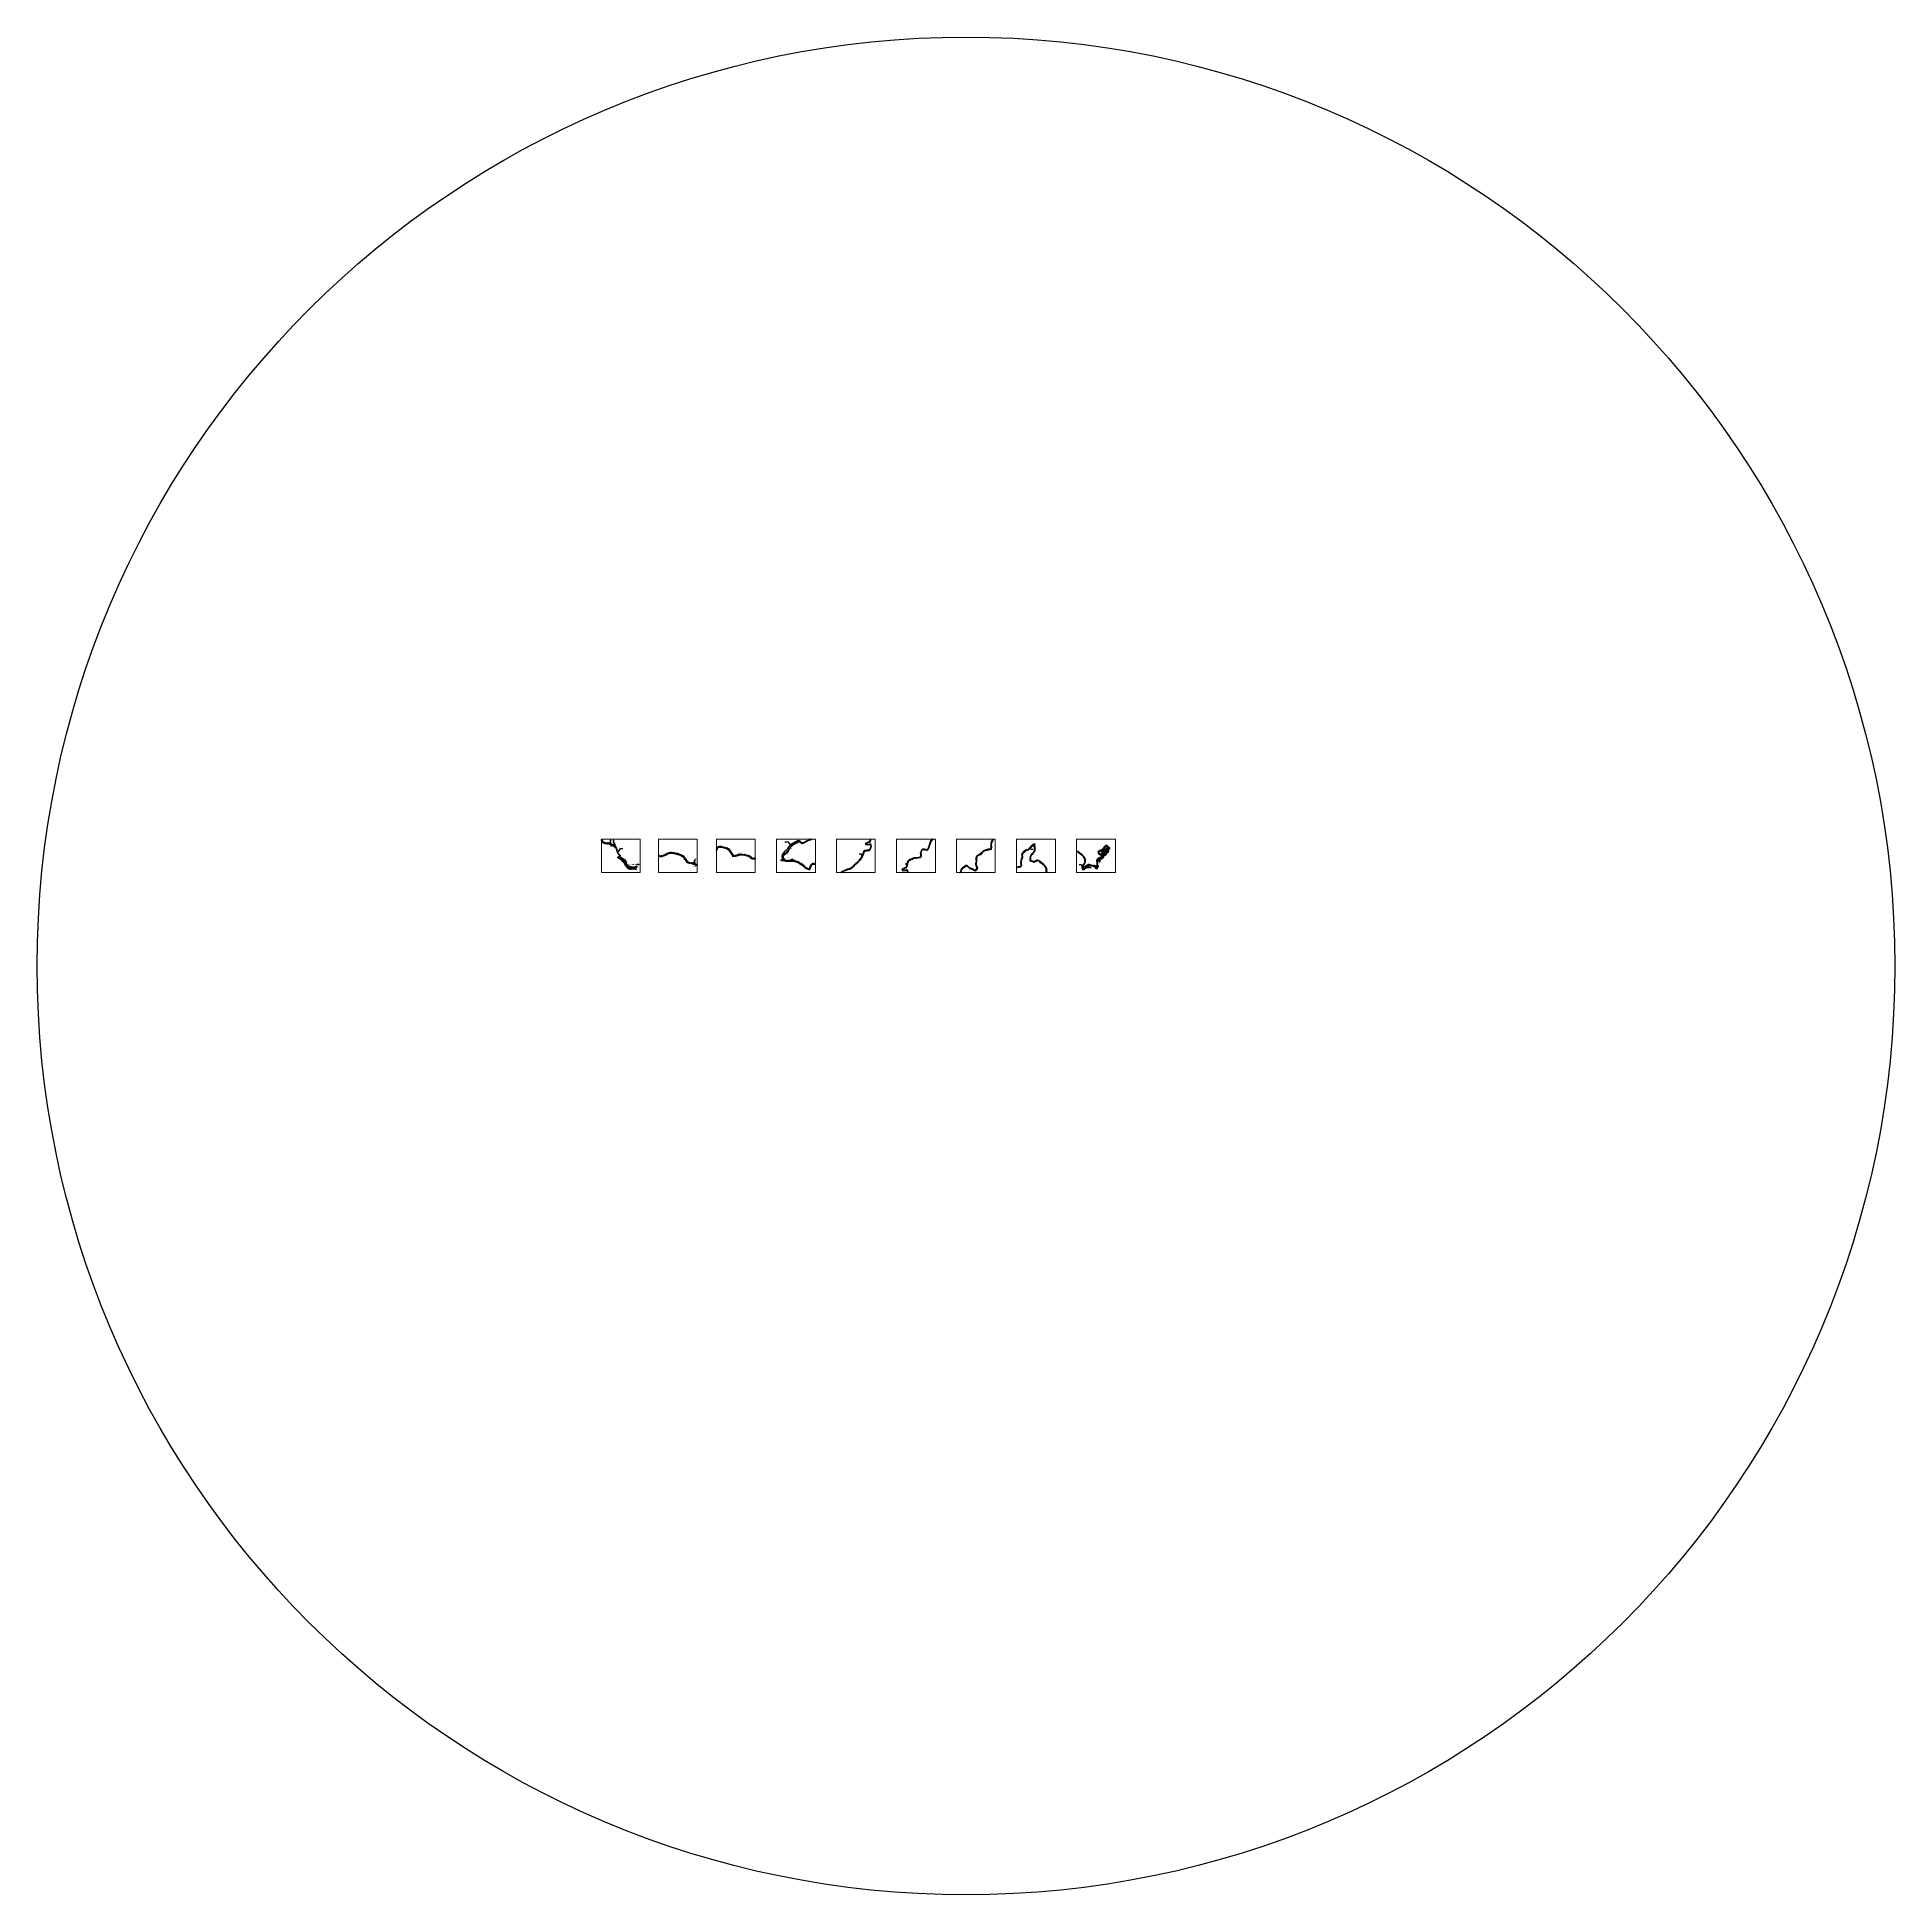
# Paper-space layout '平面分割图' of a CAD drawing. Extents: x -4998 to 10436, y -7782 to 7652.
# The model-space entities are those that its viewports show. They can reach past a viewport. Long polylines and large blocks are cut down to what shows.
import ezdxf
from ezdxf.enums import TextEntityAlignment as Align

# ---------------------------------------------------------------- set-up
doc = ezdxf.new("R2010")
doc.units = 0
doc.header["$LTSCALE"] = 0.5
doc.header["$PDSIZE"] = 0.2
doc.layers.get('0').update_dxf_attribs({"linetype": 'CONTINUOUS'})
for name, color, linetype in [('DMTZ', 3, 'CONTINUOUS'), ('dy_zhuanyong', 7, 'CONTINUOUS'), ('GCD', 1, 'CONTINUOUS'), ('JMD', 6, 'CONTINUOUS'), ('ZDH', 1, 'CONTINUOUS'), ('ZJ', 7, 'CONTINUOUS')]:
    doc.layers.add(name, color=color, linetype=linetype)
doc.styles.add('HZ', font='rs.shx', dxfattribs={"width": 0.8, "bigfont": 'hztxt.shx'})
doc.styles.add('正等线体', font='simhei.ttf')
doc.styles.add('细等线体', font='', dxfattribs={"width": 0.8})
doc.styles.get('细等线体').set_extended_font_data('FZXiDengXian-Z06S')
doc.linetypes.add('10421', pattern='A,2,[150,AAA.SHX,S=0.5,R=0,X=0,Y=0.5],1e-11', length=2)

# ---------------------------------------------------------------- blocks, each defined once
blk = doc.blocks.new('GC200')
at = {"linetype": 'Continuous', "const_width": 0.2, "flags": 128}
blk.add_lwpolyline([(-0.1, 0, 1), (0.1, 0, 1)], format="xyb", close=True, dxfattribs=at)

msp = doc.modelspace()

# ---------------------------------------------------------------- linework, layer by layer
at = {"linetype": 'Continuous', "flags": 128}
msp.add_lwpolyline([(381867, 3074117), (381864, 3074117), (381854, 3074116), (381841, 3074116), (381833, 3074118), (381825, 3074123), (381811, 3074133), (381798, 3074150), (381774, 3074183), (381755, 3074205), (381751, 3074209), (381750, 3074217), (381750, 3074224), (381749, 3074227), (381748, 3074230), (381737, 3074241), (381725, 3074268), (381722, 3074282), (381716, 3074295), (381706, 3074308), (381667, 3074326), (381653, 3074326), (381646, 3074326), (381628, 3074328), (381610, 3074335), (381595, 3074355), (381591, 3074362), (381574, 3074385), (381536, 3074401), (381512, 3074407), (381497, 3074410), (381479, 3074411), (381470, 3074412), (381459, 3074410), (381447, 3074405), (381435, 3074399), (381426, 3074394), (381417, 3074390), (381406, 3074385), (381392, 3074381), (381377, 3074385), (381366, 3074395), (381356, 3074402), (381346, 3074406), (381320, 3074414), (381294, 3074416), (381280, 3074416), (381263, 3074412), (381243, 3074406), (381224, 3074404), (381221, 3074405), (381194, 3074446), (381182, 3074460), (381168, 3074469), (381147, 3074475), (381125, 3074480), (381114, 3074481), (381104, 3074479), (381098, 3074476), (381092, 3074470), (381076, 3074435), (381045, 3074447), (381019, 3074472), (380996, 3074487), (380977, 3074497), (380958, 3074503), (380943, 3074505), (380933, 3074505), (380923, 3074505), (380910, 3074505), (380889, 3074505), (380873, 3074508), (380865, 3074513), (380862, 3074517), (380858, 3074524), (380858, 3074529), (380858, 3074543), (380859, 3074546), (380860, 3074549), (380866, 3074556), (380874, 3074562), (380882, 3074569), (380888, 3074574), (380894, 3074580), (380899, 3074586), (380908, 3074604), (380914, 3074614), (380921, 3074623), (380930, 3074632), (380938, 3074638), (380952, 3074645), (380970, 3074656), (380980, 3074661), (380997, 3074664), (381011, 3074653), (381021, 3074652), (381084, 3074683), (381098, 3074688), (381106, 3074689), (381115, 3074693), (381127, 3074701), (381143, 3074714), (381154, 3074725), (381166, 3074736), (381182, 3074749), (381187, 3074755), (381201, 3074773), (381209, 3074782), (381217, 3074795), (381219, 3074802), (381225, 3074823), (381228, 3074833), (381238, 3074841), (381269, 3074844), (381283, 3074861), (381288, 3074879), (381285, 3074890), (381283, 3074893), (381277, 3074895), (381258, 3074891), (381247, 3074893), (381245, 3074896), (381245, 3074903), (381272, 3074914), (381283, 3074930), (381288, 3074955), (381293, 3074972), (381305, 3074981), (381313, 3074983), (381345, 3074996), (381365, 3074996), (381390, 3075000), (381397, 3075008), (381397, 3075023), (381397, 3075037), (381402, 3075057), (381417, 3075068), (381430, 3075066), (381450, 3075062), (381458, 3075070), (381481, 3075138), (381489, 3075145), (381507, 3075157), (381518, 3075166), (381527, 3075166), (381543, 3075151), (381556, 3075143), (381570, 3075138), (381583, 3075129), (381591, 3075126), (381595, 3075126), (381599, 3075129), (381606, 3075136), (381609, 3075141), (381609, 3075147), (381599, 3075175), (381600, 3075186), (381604, 3075198), (381602, 3075229), (381611, 3075248), (381635, 3075259), (381666, 3075289), (381703, 3075300), (381717, 3075301), (381725, 3075305), (381729, 3075315), (381729, 3075319), (381727, 3075329), (381726, 3075338), (381727, 3075352), (381731, 3075365), (381737, 3075378), (381736, 3075389), (381735, 3075407), (381748, 3075422), (381766, 3075437), (381779, 3075442), (381788, 3075445), (381793, 3075450), (381802, 3075461), (381814, 3075472), (381824, 3075480), (381834, 3075486), (381840, 3075484), (381841, 3075461), (381841, 3075437), (381840, 3075431), (381836, 3075422), (381818, 3075407), (381814, 3075403), (381807, 3075386), (381807, 3075374), (381805, 3075356), (381806, 3075353), (381812, 3075349), (381833, 3075343), (381842, 3075346), (381857, 3075353), (381866, 3075354), (381872, 3075352), (381878, 3075350), (381887, 3075342), (381897, 3075333), (381911, 3075323), (381923, 3075312), (381931, 3075301), (381934, 3075296), (381938, 3075282), (381939, 3075267), (381934, 3075251), (381925, 3075237), (381921, 3075231), (381917, 3075218), (381920, 3075211), (381924, 3075212), (381952, 3075231), (381968, 3075240), (381973, 3075240), (381990, 3075235), (382009, 3075231), (382016, 3075228), (382029, 3075217), (382036, 3075217), (382036, 3075226), (382038, 3075234), (382040, 3075255), (382038, 3075263), (382036, 3075270), (382036, 3075276), (382039, 3075283), (382045, 3075290), (382062, 3075299), (382078, 3075307), (382080, 3075314), (382079, 3075318), (382074, 3075322), (382066, 3075326), (382058, 3075329), (382050, 3075338), (382049, 3075346), (382054, 3075353), (382066, 3075359), (382083, 3075366), (382095, 3075380), (382104, 3075392), (382113, 3075398), (382121, 3075397), (382128, 3075391), (382142, 3075378)], dxfattribs=at)
at = {"color": 8, "linetype": 'Continuous', "flags": 128}
for points, elevation in [([(381829, 3075487), (381829, 3075487), (381829, 3075487), (381807, 3075469), (381798, 3075460), (381790, 3075450), (381785, 3075446), (381775, 3075443), (381765, 3075439), (381746, 3075423), (381732, 3075408), (381734, 3075390), (381735, 3075379), (381729, 3075365), (381725, 3075351), (381724, 3075338), (381725, 3075327), (381727, 3075318), (381727, 3075315), (381723, 3075306), (381717, 3075303), (381703, 3075302), (381694, 3075300), (381685, 3075298), (381665, 3075291), (381648, 3075276), (381634, 3075261), (381610, 3075250), (381600, 3075230), (381601, 3075211), (381602, 3075198), (381597, 3075187), (381597, 3075175), (381602, 3075161), (381607, 3075147), (381607, 3075142), (381604, 3075137), (381597, 3075129), (381593, 3075128), (381584, 3075131), (381571, 3075140), (381557, 3075145), (381545, 3075152), (381528, 3075168), (381517, 3075168), (381506, 3075158), (381485, 3075145), (381479, 3075138), (381469, 3075110)], 277), ([(381834, 3075482), (381827, 3075479), (381824, 3075477), (381810, 3075466), (381801, 3075457), (381793, 3075447), (381786, 3075442), (381776, 3075440), (381767, 3075436), (381748, 3075420), (381737, 3075407), (381738, 3075390), (381740, 3075378), (381732, 3075364), (381729, 3075350), (381728, 3075338), (381729, 3075327), (381731, 3075318), (381731, 3075314), (381726, 3075304), (381718, 3075300), (381703, 3075298), (381695, 3075296), (381686, 3075294), (381667, 3075288), (381651, 3075273), (381637, 3075258), (381613, 3075247), (381604, 3075229), (381605, 3075212), (381606, 3075198), (381601, 3075186), (381601, 3075175), (381606, 3075163), (381611, 3075148), (381611, 3075141), (381607, 3075134), (381599, 3075126), (381593, 3075124), (381582, 3075128), (381569, 3075137), (381556, 3075141), (381543, 3075149), (381527, 3075164), (381519, 3075164), (381508, 3075155), (381488, 3075142), (381482, 3075136), (381473, 3075109)], 277), ([(381834, 3075482), (381827, 3075479), (381824, 3075477), (381810, 3075466), (381801, 3075457), (381793, 3075446), (381787, 3075442), (381776, 3075439), (381768, 3075435), (381749, 3075419), (381737, 3075406), (381738, 3075390), (381740, 3075378), (381733, 3075364), (381729, 3075350), (381728, 3075338), (381729, 3075327), (381731, 3075318), (381731, 3075314), (381726, 3075303), (381718, 3075299), (381703, 3075298), (381695, 3075296), (381687, 3075293), (381667, 3075287), (381652, 3075273), (381637, 3075257), (381613, 3075247), (381604, 3075229), (381606, 3075212), (381606, 3075197), (381602, 3075186), (381601, 3075176), (381606, 3075163), (381612, 3075148), (381611, 3075141), (381607, 3075134), (381599, 3075126), (381593, 3075123), (381582, 3075127), (381569, 3075136), (381556, 3075141), (381543, 3075148), (381526, 3075164), (381519, 3075164), (381508, 3075155), (381488, 3075142), (381483, 3075136), (381473, 3075109)], 277), ([(381915, 3075216), (381915, 3075220), (381920, 3075233), (381930, 3075248), (381935, 3075261), (381937, 3075266), (381936, 3075280), (381934, 3075290), (381931, 3075298), (381922, 3075311), (381911, 3075321), (381900, 3075328), (381890, 3075336), (381883, 3075343), (381876, 3075349), (381866, 3075353), (381858, 3075352), (381850, 3075348), (381841, 3075343), (381834, 3075341), (381811, 3075348), (381806, 3075350), (381802, 3075354), (381804, 3075371), (381805, 3075383), (381805, 3075388), (381813, 3075406), (381824, 3075415), (381834, 3075424), (381838, 3075432), (381839, 3075439), (381839, 3075450), (381837, 3075481), (381834, 3075482)], 300), ([(381915, 3075216), (381915, 3075220), (381920, 3075233), (381930, 3075248), (381936, 3075261), (381937, 3075266), (381936, 3075280), (381934, 3075290), (381931, 3075298), (381922, 3075311), (381911, 3075321), (381900, 3075328), (381891, 3075336), (381884, 3075343), (381877, 3075349), (381866, 3075353), (381858, 3075352), (381850, 3075348), (381841, 3075343), (381834, 3075341), (381811, 3075348), (381806, 3075351), (381803, 3075354), (381805, 3075371), (381805, 3075383), (381805, 3075388), (381813, 3075406), (381824, 3075414), (381834, 3075424), (381838, 3075432), (381839, 3075439), (381839, 3075450), (381838, 3075481), (381834, 3075482)], 300), ([(381919, 3075218), (381919, 3075219), (381923, 3075231), (381933, 3075246), (381940, 3075261), (381941, 3075265), (381941, 3075281), (381938, 3075291), (381935, 3075300), (381925, 3075313), (381914, 3075324), (381902, 3075332), (381893, 3075339), (381886, 3075346), (381878, 3075352), (381867, 3075357), (381857, 3075356), (381848, 3075352), (381839, 3075347), (381834, 3075345), (381812, 3075351), (381808, 3075354), (381807, 3075355), (381808, 3075371), (381809, 3075383), (381809, 3075387), (381816, 3075403), (381827, 3075411), (381837, 3075422), (381842, 3075431), (381843, 3075438), (381843, 3075450), (381843, 3075490), (381843, 3075490)], 300), ([(381836, 3075491), (381829, 3075487)], 276), ([(382124, 3075392), (382117, 3075395), (382112, 3075394), (382106, 3075390), (382101, 3075385), (382097, 3075380), (382097, 3075378), (382096, 3075377), (382095, 3075376), (382094, 3075375), (382084, 3075364), (382075, 3075359), (382063, 3075356), (382056, 3075352), (382051, 3075346), (382051, 3075339), (382059, 3075331), (382068, 3075328), (382077, 3075323), (382082, 3075318), (382083, 3075313), (382080, 3075306), (382068, 3075300), (382058, 3075295), (382046, 3075288), (382039, 3075279), (382038, 3075275), (382038, 3075271), (382040, 3075265), (382042, 3075260), (382042, 3075249), (382040, 3075241), (382039, 3075231), (382038, 3075223), (382038, 3075221), (382040, 3075218), (382038, 3075213), (382037, 3075210), (382037, 3075209), (382031, 3075210), (382027, 3075212), (382024, 3075217), (382016, 3075225), (382007, 3075230), (381991, 3075233), (381987, 3075233), (381977, 3075234)], 326), ([(382143, 3075380), (382143, 3075380), (382125, 3075396), (382118, 3075400), (382111, 3075400), (382103, 3075393), (382097, 3075388), (382094, 3075382), (382093, 3075381), (382092, 3075380), (382091, 3075378), (382091, 3075378), (382081, 3075368), (382073, 3075363), (382061, 3075360), (382053, 3075355), (382047, 3075348), (382047, 3075337), (382056, 3075327), (382066, 3075324), (382074, 3075319), (382078, 3075316), (382078, 3075314), (382076, 3075309), (382066, 3075304), (382056, 3075299), (382043, 3075291), (382035, 3075281), (382034, 3075276), (382033, 3075270), (382036, 3075263), (382037, 3075259), (382037, 3075249), (382036, 3075241), (382035, 3075231), (382033, 3075222), (382031, 3075221), (382029, 3075223), (382029, 3075228), (382029, 3075228)], 326), ([(382098, 3075379), (382097, 3075378), (382096, 3075377), (382095, 3075375), (382094, 3075374), (382084, 3075364), (382075, 3075359), (382063, 3075355), (382056, 3075352), (382052, 3075346), (382052, 3075339), (382059, 3075331), (382068, 3075328), (382078, 3075323), (382082, 3075318), (382083, 3075313), (382080, 3075306), (382069, 3075299), (382058, 3075295), (382046, 3075287), (382040, 3075278), (382038, 3075275), (382038, 3075271), (382040, 3075265), (382042, 3075260), (382042, 3075249), (382041, 3075241), (382040, 3075230), (382038, 3075223), (382039, 3075222), (382040, 3075218), (382038, 3075213), (382037, 3075210), (382040, 3075209)], 326), ([(382097, 3075380), (382097, 3075380), (382099, 3075377), (382098, 3075375), (382096, 3075369), (382094, 3075366), (382091, 3075364), (382088, 3075361), (382084, 3075358), (382081, 3075357), (382080, 3075356), (382079, 3075353), (382080, 3075349), (382080, 3075347)], 327), ([(382101, 3075385), (382100, 3075376), (382099, 3075374), (382097, 3075369), (382095, 3075366), (382092, 3075363), (382089, 3075360), (382084, 3075357), (382082, 3075356), (382081, 3075355), (382080, 3075353), (382081, 3075350), (382083, 3075347), (382085, 3075347), (382091, 3075347), (382100, 3075347), (382106, 3075347), (382110, 3075346), (382116, 3075345), (382121, 3075344), (382124, 3075345), (382127, 3075344), (382130, 3075345)], 327), ([(382110, 3075347), (382108, 3075350), (382106, 3075352), (382105, 3075355), (382105, 3075356), (382105, 3075358), (382105, 3075359), (382106, 3075361)], 334), ([(382131, 3075373), (382128, 3075377), (382125, 3075378), (382120, 3075377), (382114, 3075371), (382111, 3075366), (382109, 3075361), (382108, 3075357), (382108, 3075353), (382114, 3075348), (382121, 3075346), (382128, 3075347)], 336), ([(382140, 3075377), (382129, 3075388), (382124, 3075392)], 327), ([(381973, 3075238), (381969, 3075238), (381967, 3075237), (381958, 3075233), (381948, 3075225), (381930, 3075213), (381924, 3075210), (381920, 3075208), (381917, 3075206), (381915, 3075216)], 300), ([(381915, 3075216), (381917, 3075206)], 300), ([(381973, 3075242), (381969, 3075242), (381966, 3075242), (381956, 3075236), (381945, 3075229), (381927, 3075217), (381923, 3075214), (381921, 3075215), (381919, 3075218)], 300), ([(382015, 3075234), (382015, 3075234), (382017, 3075232), (382014, 3075231), (382014, 3075231), (382009, 3075233), (382009, 3075233), (381991, 3075238), (381973, 3075242), (381973, 3075242)], 326), ([(382079, 3075321), (382080, 3075322), (382091, 3075326), (382093, 3075323), (382094, 3075322), (382094, 3075314), (382090, 3075304), (382087, 3075299), (382077, 3075293), (382068, 3075288), (382064, 3075283), (382060, 3075271), (382060, 3075267), (382057, 3075266), (382054, 3075273), (382051, 3075279), (382053, 3075285), (382058, 3075288), (382065, 3075294), (382074, 3075299), (382081, 3075304), (382084, 3075312), (382083, 3075319), (382082, 3075318), (382081, 3075318)], 319), ([(382075, 3075324), (382076, 3075325), (382080, 3075326), (382085, 3075328), (382089, 3075331), (382094, 3075333), (382099, 3075335), (382103, 3075336), (382108, 3075336), (382112, 3075335), (382115, 3075335), (382116, 3075336), (382117, 3075338)], 326), ([(382076, 3075323), (382077, 3075324), (382081, 3075325), (382086, 3075327), (382090, 3075330), (382094, 3075332), (382099, 3075334), (382103, 3075335), (382108, 3075336), (382112, 3075335), (382116, 3075334), (382117, 3075336), (382118, 3075338)], 317), ([(382123, 3075342), (382119, 3075343), (382113, 3075345), (382108, 3075345), (382105, 3075345), (382096, 3075346), (382092, 3075346), (382088, 3075345), (382084, 3075345), (382080, 3075347)], 334), ([(381470, 3075110), (381467, 3075101), (381456, 3075071), (381449, 3075064), (381427, 3075068), (381415, 3075069), (381400, 3075058), (381395, 3075036), (381395, 3075023), (381395, 3075009), (381390, 3075002), (381364, 3074998), (381343, 3074997), (381325, 3074991), (381308, 3074983), (381304, 3074983), (381291, 3074972), (381285, 3074950), (381280, 3074929)], 277), ([(381473, 3075109), (381470, 3075100), (381459, 3075069), (381450, 3075060), (381427, 3075065), (381416, 3075066), (381403, 3075056), (381398, 3075036), (381399, 3075023), (381399, 3075008), (381392, 3074999), (381364, 3074994), (381344, 3074994), (381327, 3074987), (381308, 3074979), (381305, 3074979), (381294, 3074970), (381288, 3074949), (381284, 3074927)], 277), ([(381280, 3074929), (381271, 3074917), (381253, 3074908), (381243, 3074905), (381242, 3074903), (381241, 3074899), (381242, 3074894), (381243, 3074892), (381256, 3074889), (381277, 3074892), (381281, 3074892), (381283, 3074889), (381285, 3074879), (381280, 3074861), (381268, 3074846), (381252, 3074845), (381236, 3074843)], 277), ([(381284, 3074927), (381274, 3074913), (381254, 3074904), (381248, 3074902), (381247, 3074901), (381247, 3074896), (381248, 3074895), (381256, 3074893), (381277, 3074897), (381284, 3074896), (381287, 3074891), (381290, 3074879), (381284, 3074859), (381271, 3074842), (381252, 3074840), (381238, 3074839)], 277), ([(381280, 3074929), (381271, 3074917), (381253, 3074908), (381243, 3074905)], 283), ([(381280, 3074929), (381285, 3074950), (381290, 3074972)], 283), ([(380996, 3074662), (381010, 3074651), (381022, 3074650), (381051, 3074665), (381068, 3074674), (381084, 3074681), (381097, 3074685), (381106, 3074687), (381116, 3074691), (381128, 3074699), (381148, 3074715), (381155, 3074724), (381167, 3074734), (381178, 3074743), (381186, 3074751), (381195, 3074762), (381199, 3074767), (381210, 3074781), (381219, 3074796), (381225, 3074815)], 225), ([(380997, 3074666), (381012, 3074655), (381021, 3074654), (381049, 3074668), (381067, 3074677), (381083, 3074685), (381096, 3074689), (381105, 3074691), (381114, 3074695), (381126, 3074702), (381145, 3074718), (381152, 3074726), (381164, 3074737), (381175, 3074746), (381184, 3074753), (381192, 3074764), (381196, 3074770), (381207, 3074783), (381216, 3074797), (381221, 3074814)], 225), ([(380998, 3074667), (381012, 3074655), (381021, 3074654), (381049, 3074668), (381066, 3074677), (381083, 3074685), (381096, 3074689), (381105, 3074691), (381114, 3074695), (381126, 3074703), (381145, 3074718), (381152, 3074727), (381164, 3074737), (381175, 3074746), (381183, 3074754), (381192, 3074764), (381196, 3074770), (381207, 3074783), (381215, 3074797), (381221, 3074814)], 225), ([(381236, 3074843), (381226, 3074833), (381221, 3074814)], 265), ([(381236, 3074843), (381226, 3074834), (381221, 3074814)], 265), ([(381238, 3074839), (381230, 3074831), (381225, 3074815)], 265), ([(380997, 3074666), (380995, 3074666), (380978, 3074663), (380968, 3074657), (380950, 3074646), (380944, 3074643), (380932, 3074637), (380926, 3074631), (380917, 3074620), (380910, 3074612), (380904, 3074601), (380896, 3074585), (380888, 3074576), (380881, 3074570), (380869, 3074561), (380857, 3074550), (380856, 3074542), (380856, 3074528), (380856, 3074518), (380855, 3074515), (380852, 3074515), (380843, 3074514)], 225), ([(380996, 3074662), (380996, 3074662), (380979, 3074660), (380970, 3074654), (380952, 3074643), (380946, 3074640), (380935, 3074634), (380929, 3074628), (380919, 3074618), (380914, 3074610), (380908, 3074599), (380899, 3074583), (380890, 3074573), (380883, 3074567), (380871, 3074558), (380861, 3074548), (380859, 3074541), (380859, 3074528), (380862, 3074524), (380864, 3074519), (380868, 3074514), (380877, 3074510), (380884, 3074508)], 225), ([(380842, 3074511), (380846, 3074509), (380852, 3074509), (380861, 3074508), (380868, 3074507), (380873, 3074505), (380884, 3074503)], 203), ([(380884, 3074508), (380900, 3074508), (380908, 3074508), (380936, 3074509), (380955, 3074507), (380975, 3074500), (380989, 3074495), (381007, 3074484), (381020, 3074474), (381034, 3074461), (381046, 3074449), (381074, 3074438), (381078, 3074447), (381088, 3074470), (381096, 3074479), (381103, 3074483), (381113, 3074484), (381124, 3074484), (381146, 3074478), (381169, 3074472), (381185, 3074462), (381195, 3074450), (381207, 3074430), (381223, 3074407), (381240, 3074409), (381264, 3074416), (381278, 3074419), (381292, 3074419), (381319, 3074417), (381347, 3074409), (381357, 3074405), (381369, 3074397), (381378, 3074388), (381391, 3074384), (381401, 3074386), (381415, 3074392), (381424, 3074396), (381433, 3074401), (381444, 3074407), (381457, 3074413), (381469, 3074415), (381482, 3074414), (381498, 3074413), (381513, 3074410), (381531, 3074405), (381537, 3074404), (381561, 3074395), (381576, 3074387), (381587, 3074374), (381592, 3074366), (381595, 3074362), (381598, 3074356), (381611, 3074337), (381628, 3074331), (381646, 3074330), (381659, 3074329), (381668, 3074328), (381671, 3074331), (381673, 3074335), (381673, 3074350)], 203), ([(380884, 3074509), (380900, 3074509), (380908, 3074508), (380936, 3074509), (380955, 3074507), (380975, 3074501), (380989, 3074495), (381007, 3074484), (381021, 3074475), (381035, 3074462), (381047, 3074449), (381074, 3074439), (381078, 3074447), (381087, 3074471), (381095, 3074479), (381103, 3074483), (381113, 3074485), (381124, 3074484), (381147, 3074479), (381169, 3074472), (381185, 3074463), (381195, 3074451), (381208, 3074430), (381224, 3074408), (381240, 3074409), (381264, 3074416), (381278, 3074419), (381292, 3074420), (381319, 3074418), (381347, 3074409), (381357, 3074405), (381369, 3074397), (381378, 3074389), (381391, 3074385), (381401, 3074387), (381415, 3074393), (381424, 3074397), (381433, 3074402), (381444, 3074407), (381456, 3074413), (381469, 3074416), (381482, 3074415), (381498, 3074414), (381513, 3074410), (381531, 3074406), (381537, 3074404), (381561, 3074395), (381576, 3074388), (381587, 3074374), (381592, 3074367), (381595, 3074362), (381598, 3074356), (381612, 3074338), (381629, 3074332), (381646, 3074330), (381659, 3074330), (381668, 3074329), (381671, 3074331), (381672, 3074335), (381672, 3074350)], 203), ([(380884, 3074503), (380899, 3074502), (380908, 3074502), (380936, 3074502), (380953, 3074501), (380973, 3074495), (380986, 3074489), (381003, 3074479), (381017, 3074470), (381030, 3074457), (381043, 3074444), (381077, 3074430), (381084, 3074445), (381093, 3074467), (381099, 3074474), (381105, 3074477), (381113, 3074478), (381123, 3074478), (381145, 3074472), (381166, 3074466), (381181, 3074458), (381190, 3074447), (381202, 3074427), (381220, 3074401), (381241, 3074403), (381266, 3074410), (381279, 3074413), (381292, 3074413), (381318, 3074411), (381345, 3074403), (381354, 3074399), (381365, 3074392), (381375, 3074383), (381391, 3074378), (381403, 3074380), (381417, 3074387), (381426, 3074391), (381436, 3074396), (381447, 3074401), (381459, 3074407), (381470, 3074409), (381481, 3074408), (381497, 3074407), (381512, 3074404), (381529, 3074399), (381535, 3074398), (381558, 3074389), (381572, 3074382), (381582, 3074370), (381587, 3074363), (381589, 3074359), (381593, 3074353), (381607, 3074332), (381627, 3074325), (381646, 3074323), (381664, 3074319), (381675, 3074317), (381678, 3074316), (381681, 3074312), (381680, 3074309)], 203), ([(381687, 3074308), (381688, 3074310), (381694, 3074308), (381695, 3074308), (381702, 3074302), (381707, 3074298)], 214), ([(381697, 3074349), (381697, 3074338), (381699, 3074332), (381710, 3074313), (381709, 3074311), (381708, 3074308), (381713, 3074302), (381718, 3074296), (381724, 3074282), (381727, 3074268), (381738, 3074242), (381749, 3074231), (381752, 3074225), (381752, 3074223)], 215), ([(381697, 3074349), (381697, 3074338), (381700, 3074332), (381711, 3074313), (381709, 3074311), (381709, 3074309), (381714, 3074302), (381718, 3074296), (381724, 3074283), (381727, 3074269), (381738, 3074242), (381749, 3074231), (381752, 3074225), (381752, 3074223)], 215), ([(381707, 3074298), (381721, 3074282), (381724, 3074268), (381735, 3074241), (381746, 3074230), (381749, 3074225), (381749, 3074223)], 214), ([(381749, 3074223), (381749, 3074218), (381746, 3074211), (381740, 3074214), (381735, 3074207), (381750, 3074197), (381757, 3074193), (381771, 3074179), (381780, 3074168), (381791, 3074153), (381797, 3074142), (381807, 3074131)], 214), ([(381752, 3074223), (381752, 3074217), (381754, 3074210), (381759, 3074207), (381759, 3074208), (381765, 3074204), (381778, 3074198), (381787, 3074192), (381795, 3074185), (381801, 3074176), (381804, 3074166), (381807, 3074157), (381812, 3074147), (381815, 3074139), (381816, 3074138)], 214), ([(381814, 3074136), (381777, 3074185), (381759, 3074207)], 214), ([(381807, 3074131), (381809, 3074128), (381826, 3074115), (381835, 3074112), (381846, 3074112), (381857, 3074113), (381868, 3074114), (381875, 3074112), (381876, 3074110), (381888, 3074108), (381890, 3074108)], 215), ([(381813, 3074135), (381827, 3074125), (381827, 3074125), (381835, 3074121), (381841, 3074119), (381852, 3074119), (381860, 3074120), (381862, 3074120), (381870, 3074121), (381887, 3074122), (381893, 3074122), (381894, 3074135)], 216), ([(381894, 3074135), (381892, 3074134), (381886, 3074132), (381878, 3074130), (381870, 3074129), (381862, 3074128), (381856, 3074128), (381849, 3074129), (381843, 3074130), (381841, 3074131), (381840, 3074127), (381837, 3074128), (381837, 3074131), (381833, 3074132), (381827, 3074135), (381823, 3074137), (381819, 3074142)], 215), ([(381830, 3074129), (381833, 3074132)], 216)]:
    msp.add_lwpolyline(points, dxfattribs=dict(at, elevation=elevation))
for points in [[(381804, 3075460), (381809, 3075449), (381826, 3075449)], [(382080, 3075353), (382077, 3075351), (382068, 3075351)], [(382137, 3075377), (382134, 3075375), (382139, 3075370)], [(381917, 3075226), (381908, 3075240), (381889, 3075240)], [(381919, 3075201), (381930, 3075202), (381940, 3075209), (381958, 3075224), (381966, 3075230), (381977, 3075233), (381987, 3075233), (381991, 3075233), (382007, 3075230), (382016, 3075224), (382024, 3075217), (382027, 3075211), (382031, 3075209), (382037, 3075209), (382037, 3075209), (382040, 3075209)], [(381940, 3075214), (381965, 3075218), (381990, 3075218)], [(382005, 3075229), (382007, 3075236)], [(382039, 3075227), (382041, 3075228), (382052, 3075228)], [(382084, 3075327), (382079, 3075334), (382070, 3075334)], [(381280, 3074932), (381278, 3074945), (381266, 3074945)], [(381214, 3074794), (381209, 3074813), (381188, 3074813)], [(380998, 3074667), (380996, 3074675), (380975, 3074671), (380955, 3074660), (380920, 3074640), (380898, 3074618), (380888, 3074597), (380865, 3074576), (380850, 3074557), (380847, 3074541), (380849, 3074525), (380854, 3074525)], [(380921, 3074635), (380901, 3074660), (380871, 3074660)], [(380920, 3074508), (380927, 3074520), (380943, 3074520)], [(381735, 3074250), (381757, 3074282), (381775, 3074282)]]:
    msp.add_lwpolyline(points, dxfattribs=at)
for points, elevation in [([(382117, 3075367), (382121, 3075372), (382127, 3075372), (382131, 3075369), (382133, 3075362), (382132, 3075355), (382128, 3075352), (382123, 3075350), (382117, 3075352), (382115, 3075356), (382114, 3075359), (382114, 3075361)], 338), ([(382128, 3075357), (382129, 3075362), (382127, 3075366), (382123, 3075367), (382119, 3075363), (382119, 3075358)], 340), ([(381920, 3075208), (381917, 3075206), (381919, 3075201), (381928, 3075206), (381930, 3075203), (381940, 3075209), (381958, 3075224), (381966, 3075230), (381977, 3075234), (381973, 3075238), (381967, 3075237), (381958, 3075233), (381948, 3075225), (381930, 3075213), (381924, 3075210)], 299), ([(381817, 3074139), (381830, 3074129), (381827, 3074125), (381813, 3074135)], 216), ([(381865, 3074124), (381864, 3074128), (381859, 3074128), (381861, 3074123), (381864, 3074124)], 215)]:
    msp.add_lwpolyline(points, close=True, dxfattribs=dict(at, elevation=elevation))
at = {"color": 8, "linetype": 'Continuous'}
for centre in [(381824, 3074131, 216), (381842, 3074124, 215), (381864, 3074124, 215)]:
    msp.add_circle(centre, 1.24, dxfattribs=at)
at = {"layer": 'DMTZ', "color": 8, "linetype": '10421', "flags": 128}
for points, elevation in [([(382108, 3075347, 0.00000233, 0.00000233, 0), (382102, 3075348, 0.00000233, 0.00000233, 0), (382102, 3075349, 0.00000233, 0.00000233, 0), (382102, 3075350, 0.00000233, 0.00000233, 0), (382102, 3075353, 0.00000233, 0.00000233, 0), (382101, 3075354, 0.00000233, 0.00000233, 0), (382102, 3075357, 0.00000233, 0.00000233, 0), (382103, 3075359, 0.00000233, 0.00000233, 0), (382104, 3075360, 0.00000233, 0.00000233, 0), (382105, 3075361, 0.00000233, 0.00000233, 0)], 334), ([(382110, 3075347, 0.00000233, 0.00000233, 0), (382108, 3075350, 0.00000233, 0.00000233, 0), (382106, 3075352, 0.00000233, 0.00000233, 0), (382105, 3075355, 0.00000233, 0.00000233, 0), (382105, 3075356, 0.00000233, 0.00000233, 0), (382105, 3075358, 0.00000233, 0.00000233, 0), (382105, 3075359, 0.00000233, 0.00000233, 0), (382106, 3075361, 0.00000233, 0.00000233, 0)], 334), ([(382128, 3075347, 0.00000234, 0.00000234, 0), (382121, 3075346, 0.00000234, 0.00000234, 0), (382114, 3075348, 0.00000234, 0.00000234, 0), (382108, 3075353, 0.00000234, 0.00000234, 0), (382108, 3075357, 0.00000234, 0.00000234, 0), (382109, 3075361, 0.00000234, 0.00000234, 0), (382111, 3075366, 0.00000234, 0.00000234, 0), (382114, 3075371, 0.00000234, 0.00000234, 0), (382120, 3075377, 0.00000234, 0.00000234, 0), (382125, 3075378, 0.00000234, 0.00000234, 0), (382128, 3075377, 0.00000234, 0.00000234, 0), (382131, 3075373, 0.00000234, 0.00000234, 0)], 336), ([(382128, 3075350, 0.00000234, 0.00000234, 0), (382127, 3075349, 0.00000234, 0.00000234, 0), (382122, 3075348, 0.00000234, 0.00000234, 0), (382116, 3075350, 0.00000234, 0.00000234, 0), (382112, 3075355, 0.00000234, 0.00000234, 0), (382112, 3075359, 0.00000234, 0.00000234, 0), (382112, 3075361, 0.00000234, 0.00000234, 0), (382115, 3075366, 0.00000234, 0.00000234, 0), (382120, 3075373, 0.00000234, 0.00000234, 0), (382123, 3075375, 0.00000234, 0.00000234, 0), (382128, 3075373, 0.00000234, 0.00000234, 0), (382132, 3075370, 0.00000234, 0.00000234, 0)], 337), ([(382128, 3075352, 0.00000234, 0.00000234, 0), (382123, 3075350, 0.00000234, 0.00000234, 0), (382117, 3075352, 0.00000234, 0.00000234, 0), (382115, 3075356, 0.00000234, 0.00000234, 0), (382114, 3075359, 0.00000234, 0.00000234, 0), (382114, 3075361, 0.00000234, 0.00000234, 0), (382117, 3075367, 0.00000234, 0.00000234, 0), (382121, 3075372, 0.00000234, 0.00000234, 0), (382127, 3075372, 0.00000234, 0.00000234, 0), (382131, 3075369, 0.00000234, 0.00000234, 0), (382133, 3075362, 0.00000234, 0.00000234, 0), (382132, 3075355, 0.00000234, 0.00000234, 0), (382128, 3075352, 0.00000234, 0.00000234, 0)], 338), ([(382128, 3075357, 0.00000234, 0.00000234, 0), (382119, 3075358, 0.00000234, 0.00000234, 0), (382119, 3075363, 0.00000234, 0.00000234, 0), (382123, 3075367, 0.00000234, 0.00000234, 0), (382127, 3075366, 0.00000234, 0.00000234, 0), (382129, 3075362, 0.00000234, 0.00000234, 0), (382128, 3075357, 0.00000234, 0.00000234, 0)], 340), ([(382117, 3075338, 0.00000233, 0.00000233, 0), (382114, 3075338, 0.00000233, 0.00000233, 0), (382111, 3075340, 0.00000233, 0.00000233, 0), (382108, 3075340, 0.00000233, 0.00000233, 0), (382104, 3075340, 0.00000233, 0.00000233, 0), (382099, 3075341, 0.00000233, 0.00000233, 0), (382093, 3075342, 0.00000233, 0.00000233, 0), (382089, 3075342, 0.00000233, 0.00000233, 0), (382085, 3075343, 0.00000233, 0.00000233, 0)], 326), ([(382123, 3075342, 0.00000233, 0.00000233, 0), (382119, 3075343, 0.00000233, 0.00000233, 0), (382113, 3075345, 0.00000233, 0.00000233, 0), (382108, 3075345, 0.00000233, 0.00000233, 0), (382105, 3075345, 0.00000233, 0.00000233, 0), (382096, 3075346, 0.00000233, 0.00000233, 0), (382092, 3075346, 0.00000233, 0.00000233, 0), (382088, 3075345, 0.00000233, 0.00000233, 0)], 334), ([(382104, 3075321, 0.00000232, 0.00000232, 0), (382099, 3075331, 0.00000232, 0.00000232, 0), (382100, 3075333, 0.00000232, 0.00000232, 0)], 324)]:
    msp.add_lwpolyline(points, format="xyseb", dxfattribs=dict(at, elevation=elevation))
at = {"layer": 'JMD', "color": 8, "linetype": 'Continuous', "elevation": 327, "flags": 128}
msp.add_lwpolyline([(382140, 3075377), (382129, 3075388), (382124, 3075392), (382116, 3075392), (382137, 3075374), (382137, 3075374)], close=True, dxfattribs=at)
at = {"layer": 'ZDH', "color": 8, "linetype": 'Continuous'}
for p in [(381732, 3075364, 293), (381737, 3075407, 290), (381738, 3075390, 292), (381740, 3075378, 292), (381748, 3075420, 289), (381767, 3075436, 286), (381774, 3075444, 285), (381776, 3075440, 285), (381776, 3075439, 285), (381786, 3075442, 284), (381793, 3075447, 283), (381801, 3075457, 281), (381803, 3075354, 285), (381805, 3075388, 285), (381805, 3075383, 285), (381805, 3075371, 285), (381806, 3075351, 285), (381810, 3075466, 280), (381813, 3075406, 284), (381824, 3075477, 278), (381824, 3075414, 282), (381827, 3075479, 278), (381829, 3075487, 277), (381834, 3075482, 277), (381834, 3075424, 282), (381836, 3075491, 276), (381838, 3075481, 277), (381838, 3075438, 280), (381838, 3075432, 281), (381839, 3075450, 279), (381839, 3075439, 280), (381843, 3075490, 276), (381843, 3075439, 280), (381858, 3075352, 287), (381866, 3075353, 287), (382056, 3075352, 323), (382063, 3075356, 323), (382075, 3075359, 324), (382080, 3075353, 329), (382081, 3075355, 329), (382082, 3075356, 329), (382084, 3075364, 324), (382084, 3075357, 328), (382089, 3075360, 328), (382091, 3075378, 325), (382092, 3075363, 327), (382094, 3075375, 325), (382094, 3075375, 325), (382095, 3075376, 325), (382095, 3075366, 327), (382096, 3075377, 325), (382097, 3075387, 326), (382097, 3075380, 326), (382097, 3075378, 325), (382097, 3075369, 327), (382098, 3075377, 327), (382099, 3075374, 327), (382100, 3075376, 327), (382101, 3075385, 326), (382101, 3075354, 334), (382102, 3075357, 334), (382102, 3075353, 334), (382103, 3075393, 326), (382103, 3075359, 334), (382104, 3075360, 334), (382105, 3075361, 334), (382105, 3075359, 334), (382105, 3075358, 334), (382105, 3075356, 334), (382105, 3075355, 334), (382106, 3075390, 326), (382106, 3075361, 334), (382106, 3075352, 334), (382108, 3075357, 336), (382108, 3075353, 336), (382109, 3075361, 336), (382111, 3075400, 326), (382111, 3075366, 336), (382112, 3075394, 326), (382112, 3075361, 336), (382112, 3075359, 336), (382112, 3075355, 336), (382114, 3075371, 336), (382114, 3075361, 338), (382114, 3075359, 338), (382115, 3075366, 336), (382115, 3075356, 338), (382116, 3075392, 326), (382117, 3075395, 326), (382117, 3075367, 338), (382117, 3075357, 339), (382117, 3075352, 338), (382118, 3075400, 326), (382118, 3075395, 326), (382118, 3075363, 338), (382119, 3075363, 339), (382119, 3075358, 340), (382120, 3075377, 336), (382120, 3075373, 336), (382121, 3075372, 338), (382123, 3075375, 336), (382123, 3075368, 338), (382123, 3075367, 339), (382124, 3075392, 326), (382125, 3075378, 336), (382127, 3075372, 338), (382127, 3075366, 340), (382128, 3075377, 336), (382128, 3075373, 336), (382128, 3075366, 338), (382128, 3075357, 340), (382128, 3075352, 338), (382129, 3075388, 327), (382129, 3075362, 340), (382129, 3075356, 339), (382130, 3075361, 338), (382131, 3075373, 336), (382131, 3075369, 338), (382132, 3075370, 336), (382132, 3075355, 338), (382133, 3075362, 338), (382140, 3075377, 327), (381601, 3075211, 301), (381604, 3075229, 301), (381605, 3075212, 301), (381606, 3075212, 301), (381606, 3075198, 300), (381613, 3075247, 301), (381637, 3075258, 300), (381651, 3075273, 300), (381667, 3075288, 299), (381686, 3075294, 297), (381693, 3075300, 296), (381695, 3075296, 296), (381695, 3075296, 296), (381703, 3075298, 296), (381718, 3075300, 295), (381725, 3075326, 294), (381726, 3075304, 294), (381728, 3075338, 293), (381729, 3075350, 293), (381729, 3075327, 294), (381729, 3075327, 294), (381731, 3075318, 294), (381731, 3075314, 294), (381811, 3075348, 285), (381834, 3075346, 284), (381834, 3075341, 284), (381834, 3075341, 284), (381841, 3075343, 284), (381850, 3075348, 285), (381877, 3075349, 288), (381884, 3075343, 289), (381891, 3075336, 290), (381900, 3075328, 291), (381911, 3075321, 292), (381915, 3075220, 298), (381917, 3075206, 299), (381919, 3075218, 298), (381919, 3075201, 299), (381920, 3075233, 297), (381920, 3075208, 299), (381921, 3075215, 298), (381922, 3075311, 293), (381923, 3075214, 298), (381924, 3075210, 298), (381927, 3075217, 298), (381928, 3075206, 299), (381930, 3075248, 296), (381930, 3075203, 299), (381931, 3075298, 294), (381934, 3075290, 295), (381936, 3075280, 295), (381936, 3075261, 295), (381936, 3075261, 295), (381937, 3075266, 295), (381940, 3075261, 296), (381940, 3075209, 298), (381941, 3075281, 295), (381945, 3075229, 299), (381956, 3075236, 299), (381958, 3075224, 299), (381966, 3075242, 300), (381966, 3075230, 300), (381969, 3075242, 300), (381973, 3075242, 300), (381977, 3075234, 300), (381987, 3075233, 300), (381991, 3075233, 300), (382007, 3075230, 300), (382009, 3075233, 300), (382014, 3075231, 299), (382015, 3075234, 298), (382016, 3075225, 299), (382017, 3075232, 298), (382024, 3075217, 300), (382027, 3075212, 301), (382029, 3075228, 299), (382029, 3075223, 300), (382031, 3075221, 301), (382031, 3075210, 301), (382034, 3075225, 301), (382036, 3075280, 311), (382037, 3075210, 302), (382037, 3075209, 301), (382038, 3075275, 310), (382038, 3075271, 309), (382038, 3075223, 301), (382038, 3075221, 301), (382038, 3075213, 301), (382039, 3075279, 311), (382039, 3075231, 302), (382040, 3075278, 311), (382040, 3075265, 308), (382040, 3075241, 304), (382040, 3075218, 301), (382042, 3075260, 307), (382042, 3075249, 306), (382046, 3075288, 313), (382048, 3075350, 323), (382051, 3075346, 322), (382051, 3075339, 321), (382051, 3075279, 318), (382053, 3075285, 318), (382054, 3075273, 318), (382057, 3075266, 319), (382058, 3075295, 315), (382058, 3075288, 318), (382059, 3075331, 319), (382060, 3075271, 319), (382060, 3075267, 319), (382064, 3075283, 318), (382065, 3075294, 318), (382068, 3075328, 318), (382068, 3075300, 316), (382068, 3075288, 318), (382074, 3075299, 318), (382076, 3075325, 317), (382077, 3075324, 317), (382077, 3075323, 317), (382077, 3075293, 318), (382080, 3075347, 330), (382080, 3075326, 318), (382080, 3075322, 317), (382080, 3075306, 316), (382081, 3075350, 330), (382081, 3075304, 318), (382082, 3075318, 317), (382082, 3075318, 317), (382083, 3075347, 330), (382083, 3075319, 317), (382083, 3075313, 316), (382084, 3075345, 330), (382084, 3075312, 318), (382085, 3075347, 330), (382085, 3075345, 330), (382085, 3075343, 330), (382085, 3075328, 319), (382087, 3075299, 318), (382088, 3075345, 331), (382089, 3075344, 330), (382089, 3075342, 330), (382089, 3075331, 321), (382090, 3075304, 318), (382091, 3075347, 331), (382091, 3075326, 318), (382092, 3075346, 331), (382093, 3075342, 330), (382093, 3075323, 318), (382094, 3075345, 330), (382094, 3075333, 322), (382094, 3075321, 318), (382094, 3075314, 318), (382096, 3075346, 332), (382096, 3075345, 330), (382096, 3075343, 330), (382099, 3075341, 329), (382099, 3075335, 323), (382099, 3075331, 323), (382100, 3075347, 332), (382101, 3075343, 329), (382101, 3075333, 324), (382102, 3075350, 334), (382102, 3075349, 334), (382102, 3075348, 334), (382103, 3075336, 324), (382104, 3075342, 329), (382104, 3075340, 329), (382104, 3075321, 324), (382105, 3075347, 334), (382105, 3075345, 332), (382106, 3075347, 333), (382108, 3075350, 334), (382108, 3075347, 334), (382108, 3075345, 333), (382108, 3075340, 329), (382108, 3075336, 326), (382109, 3075342, 329), (382110, 3075347, 334), (382110, 3075346, 333), (382110, 3075334, 325), (382111, 3075340, 329), (382112, 3075340, 329), (382112, 3075335, 327), (382112, 3075325, 324), (382113, 3075345, 333), (382114, 3075348, 336), (382114, 3075340, 329), (382114, 3075338, 329), (382115, 3075335, 327), (382116, 3075350, 336), (382116, 3075345, 334), (382116, 3075336, 329), (382117, 3075338, 329), (382119, 3075343, 334), (382121, 3075346, 336), (382121, 3075344, 334), (382122, 3075348, 336), (382123, 3075350, 339), (382123, 3075342, 334), (382124, 3075345, 334), (382127, 3075349, 336), (382127, 3075344, 334), (382128, 3075350, 337), (382128, 3075347, 336), (382130, 3075345, 334), (382131, 3075345, 334), (381403, 3075056, 293), (381416, 3075066, 294), (381427, 3075065, 294), (381450, 3075060, 293), (381459, 3075069, 294), (381469, 3075110, 294), (381470, 3075100, 294), (381473, 3075109, 294), (381473, 3075109, 294), (381482, 3075136, 293), (381488, 3075142, 293), (381508, 3075155, 294), (381519, 3075164, 296), (381527, 3075164, 296), (381543, 3075149, 298), (381556, 3075141, 298), (381569, 3075137, 298), (381569, 3075137, 298), (381570, 3075140, 298), (381582, 3075128, 298), (381593, 3075124, 298), (381599, 3075126, 298), (381601, 3075186, 300), (381601, 3075175, 299), (381606, 3075163, 299), (381607, 3075134, 298), (381611, 3075148, 298), (381611, 3075141, 298), (381247, 3074901, 278), (381248, 3074895, 276), (381254, 3074904, 279), (381256, 3074893, 275), (381274, 3074913, 281), (381277, 3074897, 273), (381280, 3074929, 283), (381280, 3074929, 283), (381284, 3074927, 283), (381284, 3074896, 273), (381287, 3074891, 272), (381288, 3074949, 285), (381294, 3074970, 286), (381305, 3074979, 288), (381308, 3074979, 288), (381327, 3074987, 290), (381344, 3074994, 291), (381364, 3074994, 291), (381392, 3074999, 291), (381395, 3075036, 293), (381398, 3075036, 293), (381398, 3075036, 293), (381399, 3075023, 293), (381399, 3075008, 292), (381164, 3074737, 252), (381175, 3074746, 253), (381184, 3074753, 255), (381192, 3074764, 256), (381196, 3074770, 257), (381196, 3074770, 257), (381199, 3074767, 257), (381207, 3074783, 259), (381216, 3074797, 261), (381221, 3074814, 263), (381225, 3074815, 263), (381230, 3074831, 264), (381236, 3074843, 265), (381236, 3074843, 265), (381238, 3074839, 265), (381252, 3074840, 265), (381271, 3074842, 266), (381284, 3074859, 269), (381290, 3074879, 272), (380896, 3074585, 214), (380904, 3074601, 216), (380910, 3074612, 218), (380917, 3074620, 218), (380919, 3074618, 218), (380926, 3074631, 220), (380932, 3074637, 221), (380944, 3074643, 222), (380950, 3074646, 222), (380968, 3074657, 223), (380978, 3074663, 224), (380995, 3074666, 225), (380997, 3074666, 225), (381012, 3074655, 228), (381019, 3074649, 229), (381021, 3074654, 230), (381049, 3074668, 234), (381067, 3074677, 236), (381083, 3074685, 239), (381096, 3074689, 241), (381105, 3074691, 242), (381114, 3074695, 244), (381126, 3074703, 245), (381126, 3074702, 245), (381128, 3074699, 245), (381145, 3074718, 248), (381152, 3074726, 250), (380842, 3074511, 203), (380843, 3074514, 203), (380846, 3074509, 203), (380852, 3074515, 203), (380852, 3074509, 203), (380855, 3074515, 203), (380856, 3074542, 205), (380856, 3074528, 204), (380856, 3074518, 203), (380857, 3074550, 207), (380861, 3074508, 203), (380862, 3074524, 203), (380864, 3074519, 203), (380868, 3074514, 203), (380868, 3074507, 203), (380869, 3074561, 209), (380873, 3074505, 203), (380877, 3074510, 203), (380881, 3074570, 211), (380884, 3074508, 203), (380884, 3074503, 203), (380888, 3074576, 213), (380899, 3074509, 203), (380900, 3074508, 203), (380908, 3074508, 203), (380936, 3074509, 203), (380955, 3074507, 203), (380975, 3074500, 204), (380975, 3074500, 204), (380989, 3074495, 205), (381007, 3074484, 206), (381020, 3074474, 206), (381034, 3074461, 207), (381042, 3074444, 208), (381046, 3074449, 208), (381046, 3074449, 208), (381074, 3074438, 208), (381078, 3074447, 208), (381088, 3074470, 208), (381096, 3074479, 208), (381103, 3074483, 208), (381113, 3074484, 208), (381124, 3074484, 208), (381146, 3074478, 208), (381167, 3074466, 208), (381169, 3074472, 208), (381169, 3074472, 207), (381185, 3074462, 207), (381195, 3074450, 206), (381207, 3074430, 207), (381223, 3074407, 208), (381240, 3074409, 207), (381264, 3074416, 207), (381278, 3074419, 208), (381278, 3074419, 207), (381279, 3074413, 208), (381292, 3074419, 208), (381319, 3074417, 208), (381347, 3074409, 209), (381355, 3074400, 209), (381357, 3074405, 209), (381357, 3074405, 209), (381369, 3074397, 209), (381378, 3074388, 210), (381391, 3074384, 210), (381401, 3074386, 210), (381415, 3074392, 210), (381424, 3074396, 210), (381433, 3074401, 211), (381434, 3074402, 211), (381437, 3074396, 211), (381444, 3074407, 212), (381457, 3074413, 212), (381469, 3074415, 212), (381482, 3074414, 212), (381498, 3074413, 212), (381513, 3074410, 212), (381531, 3074405, 212), (381537, 3074404, 212), (381561, 3074395, 212), (381576, 3074387, 212), (381587, 3074374, 212), (381589, 3074358, 213), (381592, 3074366, 212), (381594, 3074362, 213), (381595, 3074362, 213), (381598, 3074356, 213), (381611, 3074337, 213), (381628, 3074331, 213), (381646, 3074330, 213), (381659, 3074329, 213), (381664, 3074319, 214), (381668, 3074328, 214), (381671, 3074331, 214), (381673, 3074350, 215), (381673, 3074335, 214), (381675, 3074317, 214), (381678, 3074316, 214), (381680, 3074309, 214), (381681, 3074312, 214), (381687, 3074308, 214), (381688, 3074310, 214), (381694, 3074308, 214), (381695, 3074308, 214), (381697, 3074349, 215), (381697, 3074338, 215), (381699, 3074332, 215), (381702, 3074302, 214), (381703, 3074326, 215), (381707, 3074298, 215), (381708, 3074308, 215), (381709, 3074311, 215), (381710, 3074313, 215), (381713, 3074302, 215), (381718, 3074296, 215), (381724, 3074282, 215), (381727, 3074268, 215), (381735, 3074207, 215), (381738, 3074242, 215), (381740, 3074214, 215), (381746, 3074211, 215), (381749, 3074231, 215), (381749, 3074223, 214), (381749, 3074218, 214), (381750, 3074197, 215), (381752, 3074225, 215), (381752, 3074223, 214), (381752, 3074217, 214), (381754, 3074210, 214), (381757, 3074193, 215), (381759, 3074208, 215), (381759, 3074207, 215), (381765, 3074204, 215), (381771, 3074179, 215), (381777, 3074185, 215), (381778, 3074198, 215), (381780, 3074168, 215), (381787, 3074192, 215), (381791, 3074153, 215), (381795, 3074185, 215), (381797, 3074142, 215), (381801, 3074176, 215), (381804, 3074166, 215), (381807, 3074157, 215), (381808, 3074132, 215), (381812, 3074147, 215), (381814, 3074137, 215), (381815, 3074139, 215)]:
    msp.add_point(p, dxfattribs=at)

# ---------------------------------------------------------------- block references
at = {"layer": 'GCD', "color": 8, "linetype": 'Continuous'}
ref = msp.add_blockref('GC200', (381729, 3075350, 293), dxfattribs=dict(at, xscale=0.5, yscale=0.5, zscale=0.5))
ref.add_attrib('height', '293.29', dxfattribs={"linetype": 'Continuous', "height": 1, "style": '正等线体', "width": 0.8}).set_placement((381729, 3075350, 293), align=Align.MIDDLE_LEFT)
ref = msp.add_blockref('GC200', (381732, 3075364, 293), dxfattribs=dict(at, xscale=0.5, yscale=0.5, zscale=0.5))
ref.add_attrib('height', '292.75', dxfattribs={"linetype": 'Continuous', "height": 1, "style": '正等线体', "width": 0.8}).set_placement((381733, 3075364, 293), align=Align.MIDDLE_LEFT)
ref = msp.add_blockref('GC200', (381737, 3075407, 290), dxfattribs=dict(at, xscale=0.5, yscale=0.5, zscale=0.5))
ref.add_attrib('height', '290.39', dxfattribs={"linetype": 'Continuous', "height": 1, "style": '正等线体', "width": 0.8}).set_placement((381737, 3075407, 290), align=Align.MIDDLE_LEFT)
ref = msp.add_blockref('GC200', (381738, 3075390, 292), dxfattribs=dict(at, xscale=0.5, yscale=0.5, zscale=0.5))
ref.add_attrib('height', '291.53', dxfattribs={"linetype": 'Continuous', "height": 1, "style": '正等线体', "width": 0.8}).set_placement((381738, 3075390, 292), align=Align.MIDDLE_LEFT)
ref = msp.add_blockref('GC200', (381740, 3075378, 292), dxfattribs=dict(at, xscale=0.5, yscale=0.5, zscale=0.5))
ref.add_attrib('height', '291.93', dxfattribs={"linetype": 'Continuous', "height": 1, "style": '正等线体', "width": 0.8}).set_placement((381740, 3075378, 292), align=Align.MIDDLE_LEFT)
ref = msp.add_blockref('GC200', (381748, 3075420, 289), dxfattribs=dict(at, xscale=0.5, yscale=0.5, zscale=0.5))
ref.add_attrib('height', '288.52', dxfattribs={"linetype": 'Continuous', "height": 1, "style": '正等线体', "width": 0.8}).set_placement((381749, 3075420, 289), align=Align.MIDDLE_LEFT)
ref = msp.add_blockref('GC200', (381767, 3075436, 286), dxfattribs=dict(at, xscale=0.5, yscale=0.5, zscale=0.5))
ref.add_attrib('height', '286.01', dxfattribs={"linetype": 'Continuous', "height": 1, "style": '正等线体', "width": 0.8}).set_placement((381768, 3075436, 286), align=Align.MIDDLE_LEFT)
ref = msp.add_blockref('GC200', (381774, 3075444, 285), dxfattribs=dict(at, xscale=0.5, yscale=0.5, zscale=0.5))
ref.add_attrib('height', '285.19', dxfattribs={"linetype": 'Continuous', "height": 1, "style": '正等线体', "width": 0.8}).set_placement((381775, 3075444, 285), align=Align.MIDDLE_LEFT)
ref = msp.add_blockref('GC200', (381776, 3075440, 285), dxfattribs=dict(at, xscale=0.5, yscale=0.5, zscale=0.5))
ref.add_attrib('height', '285.19', dxfattribs={"linetype": 'Continuous', "height": 1, "style": '正等线体', "width": 0.8}).set_placement((381777, 3075440, 285), align=Align.MIDDLE_LEFT)
ref = msp.add_blockref('GC200', (381776, 3075439, 285), dxfattribs=dict(at, xscale=0.5, yscale=0.5, zscale=0.5))
ref.add_attrib('height', '285.24', dxfattribs={"linetype": 'Continuous', "height": 1, "style": '正等线体', "width": 0.8}).set_placement((381777, 3075439, 285), align=Align.MIDDLE_LEFT)
ref = msp.add_blockref('GC200', (381786, 3075442, 284), dxfattribs=dict(at, xscale=0.5, yscale=0.5, zscale=0.5))
ref.add_attrib('height', '284.05', dxfattribs={"linetype": 'Continuous', "height": 1, "style": '正等线体', "width": 0.8}).set_placement((381787, 3075442, 284), align=Align.MIDDLE_LEFT)
ref = msp.add_blockref('GC200', (381793, 3075447, 283), dxfattribs=dict(at, xscale=0.5, yscale=0.5, zscale=0.5))
ref.add_attrib('height', '283.14', dxfattribs={"linetype": 'Continuous', "height": 1, "style": '正等线体', "width": 0.8}).set_placement((381794, 3075447, 283), align=Align.MIDDLE_LEFT)
ref = msp.add_blockref('GC200', (381801, 3075457, 281), dxfattribs=dict(at, xscale=0.5, yscale=0.5, zscale=0.5))
ref.add_attrib('height', '281.34', dxfattribs={"linetype": 'Continuous', "height": 1, "style": '正等线体', "width": 0.8}).set_placement((381801, 3075457, 281), align=Align.MIDDLE_LEFT)
ref = msp.add_blockref('GC200', (381803, 3075354, 285), dxfattribs=dict(at, xscale=0.5, yscale=0.5, zscale=0.5))
ref.add_attrib('height', '284.90', dxfattribs={"linetype": 'Continuous', "height": 1, "style": '正等线体', "width": 0.8}).set_placement((381803, 3075354, 285), align=Align.MIDDLE_LEFT)
ref = msp.add_blockref('GC200', (381805, 3075388, 285), dxfattribs=dict(at, xscale=0.5, yscale=0.5, zscale=0.5))
ref.add_attrib('height', '284.89', dxfattribs={"linetype": 'Continuous', "height": 1, "style": '正等线体', "width": 0.8}).set_placement((381806, 3075388, 285), align=Align.MIDDLE_LEFT)
ref = msp.add_blockref('GC200', (381805, 3075383, 285), dxfattribs=dict(at, xscale=0.5, yscale=0.5, zscale=0.5))
ref.add_attrib('height', '285.04', dxfattribs={"linetype": 'Continuous', "height": 1, "style": '正等线体', "width": 0.8}).set_placement((381806, 3075383, 285), align=Align.MIDDLE_LEFT)
ref = msp.add_blockref('GC200', (381805, 3075371, 285), dxfattribs=dict(at, xscale=0.5, yscale=0.5, zscale=0.5))
ref.add_attrib('height', '284.83', dxfattribs={"linetype": 'Continuous', "height": 1, "style": '正等线体', "width": 0.8}).set_placement((381805, 3075371, 285), align=Align.MIDDLE_LEFT)
ref = msp.add_blockref('GC200', (381806, 3075351, 285), dxfattribs=dict(at, xscale=0.5, yscale=0.5, zscale=0.5))
ref.add_attrib('height', '284.68', dxfattribs={"linetype": 'Continuous', "height": 1, "style": '正等线体', "width": 0.8}).set_placement((381807, 3075351, 285), align=Align.MIDDLE_LEFT)
ref = msp.add_blockref('GC200', (381810, 3075466, 280), dxfattribs=dict(at, xscale=0.5, yscale=0.5, zscale=0.5))
ref.add_attrib('height', '279.53', dxfattribs={"linetype": 'Continuous', "height": 1, "style": '正等线体', "width": 0.8}).set_placement((381810, 3075466, 280), align=Align.MIDDLE_LEFT)
ref = msp.add_blockref('GC200', (381813, 3075406, 284), dxfattribs=dict(at, xscale=0.5, yscale=0.5, zscale=0.5))
ref.add_attrib('height', '283.58', dxfattribs={"linetype": 'Continuous', "height": 1, "style": '正等线体', "width": 0.8}).set_placement((381814, 3075406, 284), align=Align.MIDDLE_LEFT)
ref = msp.add_blockref('GC200', (381824, 3075477, 278), dxfattribs=dict(at, xscale=0.5, yscale=0.5, zscale=0.5))
ref.add_attrib('height', '278.23', dxfattribs={"linetype": 'Continuous', "height": 1, "style": '正等线体', "width": 0.8}).set_placement((381825, 3075477, 278), align=Align.MIDDLE_LEFT)
ref = msp.add_blockref('GC200', (381824, 3075414, 282), dxfattribs=dict(at, xscale=0.5, yscale=0.5, zscale=0.5))
ref.add_attrib('height', '282.47', dxfattribs={"linetype": 'Continuous', "height": 1, "style": '正等线体', "width": 0.8}).set_placement((381825, 3075414, 282), align=Align.MIDDLE_LEFT)
ref = msp.add_blockref('GC200', (381827, 3075479, 278), dxfattribs=dict(at, xscale=0.5, yscale=0.5, zscale=0.5))
ref.add_attrib('height', '277.99', dxfattribs={"linetype": 'Continuous', "height": 1, "style": '正等线体', "width": 0.8}).set_placement((381828, 3075479, 278), align=Align.MIDDLE_LEFT)
ref = msp.add_blockref('GC200', (381829, 3075487, 277), dxfattribs=dict(at, xscale=0.5, yscale=0.5, zscale=0.5))
ref.add_attrib('height', '277.41', dxfattribs={"linetype": 'Continuous', "height": 1, "style": '正等线体', "width": 0.8}).set_placement((381829, 3075487, 277), align=Align.MIDDLE_LEFT)
ref = msp.add_blockref('GC200', (381834, 3075482, 277), dxfattribs=dict(at, xscale=0.5, yscale=0.5, zscale=0.5))
ref.add_attrib('height', '277.30', dxfattribs={"linetype": 'Continuous', "height": 1, "style": '正等线体', "width": 0.8}).set_placement((381835, 3075482, 277), align=Align.MIDDLE_LEFT)
ref = msp.add_blockref('GC200', (381834, 3075424, 282), dxfattribs=dict(at, xscale=0.5, yscale=0.5, zscale=0.5))
ref.add_attrib('height', '281.57', dxfattribs={"linetype": 'Continuous', "height": 1, "style": '正等线体', "width": 0.8}).set_placement((381835, 3075424, 282), align=Align.MIDDLE_LEFT)
ref = msp.add_blockref('GC200', (381836, 3075491, 276), dxfattribs=dict(at, xscale=0.5, yscale=0.5, zscale=0.5))
ref.add_attrib('height', '276.37', dxfattribs={"linetype": 'Continuous', "height": 1, "style": '正等线体', "width": 0.8}).set_placement((381837, 3075491, 276), align=Align.MIDDLE_LEFT)
ref = msp.add_blockref('GC200', (381838, 3075481, 277), dxfattribs=dict(at, xscale=0.5, yscale=0.5, zscale=0.5))
ref.add_attrib('height', '277.01', dxfattribs={"linetype": 'Continuous', "height": 1, "style": '正等线体', "width": 0.8}).set_placement((381838, 3075481, 277), align=Align.MIDDLE_LEFT)
ref = msp.add_blockref('GC200', (381838, 3075438, 280), dxfattribs=dict(at, xscale=0.5, yscale=0.5, zscale=0.5))
ref.add_attrib('height', '280.32', dxfattribs={"linetype": 'Continuous', "height": 1, "style": '正等线体', "width": 0.8}).set_placement((381839, 3075438, 280), align=Align.MIDDLE_LEFT)
ref = msp.add_blockref('GC200', (381838, 3075432, 281), dxfattribs=dict(at, xscale=0.5, yscale=0.5, zscale=0.5))
ref.add_attrib('height', '280.90', dxfattribs={"linetype": 'Continuous', "height": 1, "style": '正等线体', "width": 0.8}).set_placement((381839, 3075432, 281), align=Align.MIDDLE_LEFT)
ref = msp.add_blockref('GC200', (381839, 3075450, 279), dxfattribs=dict(at, xscale=0.5, yscale=0.5, zscale=0.5))
ref.add_attrib('height', '279.30', dxfattribs={"linetype": 'Continuous', "height": 1, "style": '正等线体', "width": 0.8}).set_placement((381839, 3075450, 279), align=Align.MIDDLE_LEFT)
ref = msp.add_blockref('GC200', (381839, 3075439, 280), dxfattribs=dict(at, xscale=0.5, yscale=0.5, zscale=0.5))
ref.add_attrib('height', '280.35', dxfattribs={"linetype": 'Continuous', "height": 1, "style": '正等线体', "width": 0.8}).set_placement((381839, 3075439, 280), align=Align.MIDDLE_LEFT)
ref = msp.add_blockref('GC200', (381843, 3075490, 276), dxfattribs=dict(at, xscale=0.5, yscale=0.5, zscale=0.5))
ref.add_attrib('height', '275.85', dxfattribs={"linetype": 'Continuous', "height": 1, "style": '正等线体', "width": 0.8}).set_placement((381843, 3075490, 276), align=Align.MIDDLE_LEFT)
ref = msp.add_blockref('GC200', (381843, 3075439, 280), dxfattribs=dict(at, xscale=0.5, yscale=0.5, zscale=0.5))
ref.add_attrib('height', '280.44', dxfattribs={"linetype": 'Continuous', "height": 1, "style": '正等线体', "width": 0.8}).set_placement((381844, 3075439, 280), align=Align.MIDDLE_LEFT)
ref = msp.add_blockref('GC200', (381858, 3075352, 287), dxfattribs=dict(at, xscale=0.5, yscale=0.5, zscale=0.5))
ref.add_attrib('height', '286.51', dxfattribs={"linetype": 'Continuous', "height": 1, "style": '正等线体', "width": 0.8}).set_placement((381858, 3075352, 287), align=Align.MIDDLE_LEFT)
ref = msp.add_blockref('GC200', (381866, 3075353, 287), dxfattribs=dict(at, xscale=0.5, yscale=0.5, zscale=0.5))
ref.add_attrib('height', '287.44', dxfattribs={"linetype": 'Continuous', "height": 1, "style": '正等线体', "width": 0.8}).set_placement((381867, 3075353, 287), align=Align.MIDDLE_LEFT)
ref = msp.add_blockref('GC200', (382056, 3075352, 323), dxfattribs=dict(at, xscale=0.5, yscale=0.5, zscale=0.5))
ref.add_attrib('height', '322.88', dxfattribs={"linetype": 'Continuous', "height": 1, "style": '正等线体', "width": 0.8}).set_placement((382056, 3075352, 323), align=Align.MIDDLE_LEFT)
ref = msp.add_blockref('GC200', (382063, 3075356, 323), dxfattribs=dict(at, xscale=0.5, yscale=0.5, zscale=0.5))
ref.add_attrib('height', '323.18', dxfattribs={"linetype": 'Continuous', "height": 1, "style": '正等线体', "width": 0.8}).set_placement((382063, 3075356, 323), align=Align.MIDDLE_LEFT)
ref = msp.add_blockref('GC200', (382075, 3075359, 324), dxfattribs=dict(at, xscale=0.5, yscale=0.5, zscale=0.5))
ref.add_attrib('height', '323.66', dxfattribs={"linetype": 'Continuous', "height": 1, "style": '正等线体', "width": 0.8}).set_placement((382076, 3075359, 324), align=Align.MIDDLE_LEFT)
ref = msp.add_blockref('GC200', (382080, 3075353, 329), dxfattribs=dict(at, xscale=0.5, yscale=0.5, zscale=0.5))
ref.add_attrib('height', '329.21', dxfattribs={"linetype": 'Continuous', "height": 1, "style": '正等线体', "width": 0.8}).set_placement((382081, 3075353, 329), align=Align.MIDDLE_LEFT)
ref = msp.add_blockref('GC200', (382081, 3075355, 329), dxfattribs=dict(at, xscale=0.5, yscale=0.5, zscale=0.5))
ref.add_attrib('height', '328.85', dxfattribs={"linetype": 'Continuous', "height": 1, "style": '正等线体', "width": 0.8}).set_placement((382082, 3075355, 329), align=Align.MIDDLE_LEFT)
ref = msp.add_blockref('GC200', (382081, 3075350, 330), dxfattribs=dict(at, xscale=0.5, yscale=0.5, zscale=0.5))
ref.add_attrib('height', '329.74', dxfattribs={"linetype": 'Continuous', "height": 1, "style": '正等线体', "width": 0.8}).set_placement((382081, 3075350, 330), align=Align.MIDDLE_LEFT)
ref = msp.add_blockref('GC200', (382082, 3075356, 329), dxfattribs=dict(at, xscale=0.5, yscale=0.5, zscale=0.5))
ref.add_attrib('height', '328.53', dxfattribs={"linetype": 'Continuous', "height": 1, "style": '正等线体', "width": 0.8}).set_placement((382083, 3075356, 329), align=Align.MIDDLE_LEFT)
ref = msp.add_blockref('GC200', (382084, 3075364, 324), dxfattribs=dict(at, xscale=0.5, yscale=0.5, zscale=0.5))
ref.add_attrib('height', '324.18', dxfattribs={"linetype": 'Continuous', "height": 1, "style": '正等线体', "width": 0.8}).set_placement((382085, 3075364, 324), align=Align.MIDDLE_LEFT)
ref = msp.add_blockref('GC200', (382084, 3075357, 328), dxfattribs=dict(at, xscale=0.5, yscale=0.5, zscale=0.5))
ref.add_attrib('height', '327.98', dxfattribs={"linetype": 'Continuous', "height": 1, "style": '正等线体', "width": 0.8}).set_placement((382085, 3075357, 328), align=Align.MIDDLE_LEFT)
ref = msp.add_blockref('GC200', (382089, 3075360, 328), dxfattribs=dict(at, xscale=0.5, yscale=0.5, zscale=0.5))
ref.add_attrib('height', '327.68', dxfattribs={"linetype": 'Continuous', "height": 1, "style": '正等线体', "width": 0.8}).set_placement((382090, 3075360, 328), align=Align.MIDDLE_LEFT)
ref = msp.add_blockref('GC200', (382091, 3075378, 325), dxfattribs=dict(at, xscale=0.5, yscale=0.5, zscale=0.5))
ref.add_attrib('height', '324.84', dxfattribs={"linetype": 'Continuous', "height": 1, "style": '正等线体', "width": 0.8}).set_placement((382091, 3075378, 325), align=Align.MIDDLE_LEFT)
ref = msp.add_blockref('GC200', (382092, 3075363, 327), dxfattribs=dict(at, xscale=0.5, yscale=0.5, zscale=0.5))
ref.add_attrib('height', '327.44', dxfattribs={"linetype": 'Continuous', "height": 1, "style": '正等线体', "width": 0.8}).set_placement((382093, 3075363, 327), align=Align.MIDDLE_LEFT)
ref = msp.add_blockref('GC200', (382094, 3075375, 325), dxfattribs=dict(at, xscale=0.5, yscale=0.5, zscale=0.5))
ref.add_attrib('height', '324.90', dxfattribs={"linetype": 'Continuous', "height": 1, "style": '正等线体', "width": 0.8}).set_placement((382094, 3075375, 325), align=Align.MIDDLE_LEFT)
ref = msp.add_blockref('GC200', (382094, 3075375, 325), dxfattribs=dict(at, xscale=0.5, yscale=0.5, zscale=0.5))
ref.add_attrib('height', '324.74', dxfattribs={"linetype": 'Continuous', "height": 1, "style": '正等线体', "width": 0.8}).set_placement((382095, 3075375, 325), align=Align.MIDDLE_LEFT)
ref = msp.add_blockref('GC200', (382095, 3075376, 325), dxfattribs=dict(at, xscale=0.5, yscale=0.5, zscale=0.5))
ref.add_attrib('height', '324.91', dxfattribs={"linetype": 'Continuous', "height": 1, "style": '正等线体', "width": 0.8}).set_placement((382095, 3075376, 325), align=Align.MIDDLE_LEFT)
ref = msp.add_blockref('GC200', (382095, 3075366, 327), dxfattribs=dict(at, xscale=0.5, yscale=0.5, zscale=0.5))
ref.add_attrib('height', '327.37', dxfattribs={"linetype": 'Continuous', "height": 1, "style": '正等线体', "width": 0.8}).set_placement((382095, 3075366, 327), align=Align.MIDDLE_LEFT)
ref = msp.add_blockref('GC200', (382097, 3075387, 326), dxfattribs=dict(at, xscale=0.5, yscale=0.5, zscale=0.5))
ref.add_attrib('height', '326.22', dxfattribs={"linetype": 'Continuous', "height": 1, "style": '正等线体', "width": 0.8}).set_placement((382097, 3075387, 326), align=Align.MIDDLE_LEFT)
ref = msp.add_blockref('GC200', (382097, 3075378, 325), dxfattribs=dict(at, xscale=0.5, yscale=0.5, zscale=0.5))
ref.add_attrib('height', '325.40', dxfattribs={"linetype": 'Continuous', "height": 1, "style": '正等线体', "width": 0.8}).set_placement((382097, 3075378, 325), align=Align.MIDDLE_LEFT)
ref = msp.add_blockref('GC200', (382096, 3075377, 325), dxfattribs=dict(at, xscale=0.5, yscale=0.5, zscale=0.5))
ref.add_attrib('height', '325.26', dxfattribs={"linetype": 'Continuous', "height": 1, "style": '正等线体', "width": 0.8}).set_placement((382096, 3075377, 325), align=Align.MIDDLE_LEFT)
ref = msp.add_blockref('GC200', (382097, 3075380, 326), dxfattribs=dict(at, xscale=0.5, yscale=0.5, zscale=0.5))
ref.add_attrib('height', '325.64', dxfattribs={"linetype": 'Continuous', "height": 1, "style": '正等线体', "width": 0.8}).set_placement((382098, 3075380, 326), align=Align.MIDDLE_LEFT)
ref = msp.add_blockref('GC200', (382097, 3075369, 327), dxfattribs=dict(at, xscale=0.5, yscale=0.5, zscale=0.5))
ref.add_attrib('height', '327.29', dxfattribs={"linetype": 'Continuous', "height": 1, "style": '正等线体', "width": 0.8}).set_placement((382098, 3075369, 327), align=Align.MIDDLE_LEFT)
ref = msp.add_blockref('GC200', (382098, 3075377, 327), dxfattribs=dict(at, xscale=0.5, yscale=0.5, zscale=0.5))
ref.add_attrib('height', '327.11', dxfattribs={"linetype": 'Continuous', "height": 1, "style": '正等线体', "width": 0.8}).set_placement((382099, 3075377, 327), align=Align.MIDDLE_LEFT)
ref = msp.add_blockref('GC200', (382099, 3075374, 327), dxfattribs=dict(at, xscale=0.5, yscale=0.5, zscale=0.5))
ref.add_attrib('height', '327.31', dxfattribs={"linetype": 'Continuous', "height": 1, "style": '正等线体', "width": 0.8}).set_placement((382100, 3075374, 327), align=Align.MIDDLE_LEFT)
ref = msp.add_blockref('GC200', (382100, 3075376, 327), dxfattribs=dict(at, xscale=0.5, yscale=0.5, zscale=0.5))
ref.add_attrib('height', '327.26', dxfattribs={"linetype": 'Continuous', "height": 1, "style": '正等线体', "width": 0.8}).set_placement((382100, 3075376, 327), align=Align.MIDDLE_LEFT)
ref = msp.add_blockref('GC200', (382101, 3075385, 326), dxfattribs=dict(at, xscale=0.5, yscale=0.5, zscale=0.5))
ref.add_attrib('height', '326.21', dxfattribs={"linetype": 'Continuous', "height": 1, "style": '正等线体', "width": 0.8}).set_placement((382101, 3075385, 326), align=Align.MIDDLE_LEFT)
ref = msp.add_blockref('GC200', (382101, 3075354, 334), dxfattribs=dict(at, xscale=0.5, yscale=0.5, zscale=0.5))
ref.add_attrib('height', '333.89', dxfattribs={"linetype": 'Continuous', "height": 1, "style": '正等线体', "width": 0.8}).set_placement((382102, 3075354, 334), align=Align.MIDDLE_LEFT)
ref = msp.add_blockref('GC200', (382102, 3075350, 334), dxfattribs=dict(at, xscale=0.5, yscale=0.5, zscale=0.5))
ref.add_attrib('height', '333.85', dxfattribs={"linetype": 'Continuous', "height": 1, "style": '正等线体', "width": 0.8}).set_placement((382102, 3075350, 334), align=Align.MIDDLE_LEFT)
ref = msp.add_blockref('GC200', (382103, 3075393, 326), dxfattribs=dict(at, xscale=0.5, yscale=0.5, zscale=0.5))
ref.add_attrib('height', '326.29', dxfattribs={"linetype": 'Continuous', "height": 1, "style": '正等线体', "width": 0.8}).set_placement((382103, 3075393, 326), align=Align.MIDDLE_LEFT)
ref = msp.add_blockref('GC200', (382102, 3075357, 334), dxfattribs=dict(at, xscale=0.5, yscale=0.5, zscale=0.5))
ref.add_attrib('height', '333.92', dxfattribs={"linetype": 'Continuous', "height": 1, "style": '正等线体', "width": 0.8}).set_placement((382102, 3075357, 334), align=Align.MIDDLE_LEFT)
ref = msp.add_blockref('GC200', (382102, 3075353, 334), dxfattribs=dict(at, xscale=0.5, yscale=0.5, zscale=0.5))
ref.add_attrib('height', '333.79', dxfattribs={"linetype": 'Continuous', "height": 1, "style": '正等线体', "width": 0.8}).set_placement((382103, 3075353, 334), align=Align.MIDDLE_LEFT)
ref = msp.add_blockref('GC200', (382103, 3075359, 334), dxfattribs=dict(at, xscale=0.5, yscale=0.5, zscale=0.5))
ref.add_attrib('height', '333.68', dxfattribs={"linetype": 'Continuous', "height": 1, "style": '正等线体', "width": 0.8}).set_placement((382103, 3075359, 334), align=Align.MIDDLE_LEFT)
ref = msp.add_blockref('GC200', (382104, 3075360, 334), dxfattribs=dict(at, xscale=0.5, yscale=0.5, zscale=0.5))
ref.add_attrib('height', '333.59', dxfattribs={"linetype": 'Continuous', "height": 1, "style": '正等线体', "width": 0.8}).set_placement((382104, 3075360, 334), align=Align.MIDDLE_LEFT)
ref = msp.add_blockref('GC200', (382105, 3075361, 334), dxfattribs=dict(at, xscale=0.5, yscale=0.5, zscale=0.5))
ref.add_attrib('height', '333.89', dxfattribs={"linetype": 'Continuous', "height": 1, "style": '正等线体', "width": 0.8}).set_placement((382105, 3075361, 334), align=Align.MIDDLE_LEFT)
ref = msp.add_blockref('GC200', (382105, 3075359, 334), dxfattribs=dict(at, xscale=0.5, yscale=0.5, zscale=0.5))
ref.add_attrib('height', '333.82', dxfattribs={"linetype": 'Continuous', "height": 1, "style": '正等线体', "width": 0.8}).set_placement((382106, 3075359, 334), align=Align.MIDDLE_LEFT)
ref = msp.add_blockref('GC200', (382105, 3075358, 334), dxfattribs=dict(at, xscale=0.5, yscale=0.5, zscale=0.5))
ref.add_attrib('height', '333.71', dxfattribs={"linetype": 'Continuous', "height": 1, "style": '正等线体', "width": 0.8}).set_placement((382106, 3075358, 334), align=Align.MIDDLE_LEFT)
ref = msp.add_blockref('GC200', (382105, 3075356, 334), dxfattribs=dict(at, xscale=0.5, yscale=0.5, zscale=0.5))
ref.add_attrib('height', '333.81', dxfattribs={"linetype": 'Continuous', "height": 1, "style": '正等线体', "width": 0.8}).set_placement((382106, 3075356, 334), align=Align.MIDDLE_LEFT)
ref = msp.add_blockref('GC200', (382105, 3075355, 334), dxfattribs=dict(at, xscale=0.5, yscale=0.5, zscale=0.5))
ref.add_attrib('height', '334.21', dxfattribs={"linetype": 'Continuous', "height": 1, "style": '正等线体', "width": 0.8}).set_placement((382106, 3075355, 334), align=Align.MIDDLE_LEFT)
ref = msp.add_blockref('GC200', (382106, 3075390, 326), dxfattribs=dict(at, xscale=0.5, yscale=0.5, zscale=0.5))
ref.add_attrib('height', '326.15', dxfattribs={"linetype": 'Continuous', "height": 1, "style": '正等线体', "width": 0.8}).set_placement((382107, 3075390, 326), align=Align.MIDDLE_LEFT)
ref = msp.add_blockref('GC200', (382106, 3075361, 334), dxfattribs=dict(at, xscale=0.5, yscale=0.5, zscale=0.5))
ref.add_attrib('height', '334.08', dxfattribs={"linetype": 'Continuous', "height": 1, "style": '正等线体', "width": 0.8}).set_placement((382107, 3075361, 334), align=Align.MIDDLE_LEFT)
ref = msp.add_blockref('GC200', (382106, 3075352, 334), dxfattribs=dict(at, xscale=0.5, yscale=0.5, zscale=0.5))
ref.add_attrib('height', '334.06', dxfattribs={"linetype": 'Continuous', "height": 1, "style": '正等线体', "width": 0.8}).set_placement((382106, 3075352, 334), align=Align.MIDDLE_LEFT)
ref = msp.add_blockref('GC200', (382108, 3075357, 336), dxfattribs=dict(at, xscale=0.5, yscale=0.5, zscale=0.5))
ref.add_attrib('height', '336.01', dxfattribs={"linetype": 'Continuous', "height": 1, "style": '正等线体', "width": 0.8}).set_placement((382109, 3075357, 336), align=Align.MIDDLE_LEFT)
ref = msp.add_blockref('GC200', (382108, 3075353, 336), dxfattribs=dict(at, xscale=0.5, yscale=0.5, zscale=0.5))
ref.add_attrib('height', '336.01', dxfattribs={"linetype": 'Continuous', "height": 1, "style": '正等线体', "width": 0.8}).set_placement((382109, 3075353, 336), align=Align.MIDDLE_LEFT)
ref = msp.add_blockref('GC200', (382109, 3075361, 336), dxfattribs=dict(at, xscale=0.5, yscale=0.5, zscale=0.5))
ref.add_attrib('height', '335.93', dxfattribs={"linetype": 'Continuous', "height": 1, "style": '正等线体', "width": 0.8}).set_placement((382110, 3075361, 336), align=Align.MIDDLE_LEFT)
ref = msp.add_blockref('GC200', (382111, 3075400, 326), dxfattribs=dict(at, xscale=0.5, yscale=0.5, zscale=0.5))
ref.add_attrib('height', '326.28', dxfattribs={"linetype": 'Continuous', "height": 1, "style": '正等线体', "width": 0.8}).set_placement((382112, 3075400, 326), align=Align.MIDDLE_LEFT)
ref = msp.add_blockref('GC200', (382111, 3075366, 336), dxfattribs=dict(at, xscale=0.5, yscale=0.5, zscale=0.5))
ref.add_attrib('height', '335.86', dxfattribs={"linetype": 'Continuous', "height": 1, "style": '正等线体', "width": 0.8}).set_placement((382111, 3075366, 336), align=Align.MIDDLE_LEFT)
ref = msp.add_blockref('GC200', (382112, 3075359, 336), dxfattribs=dict(at, xscale=0.5, yscale=0.5, zscale=0.5))
ref.add_attrib('height', '336.15', dxfattribs={"linetype": 'Continuous', "height": 1, "style": '正等线体', "width": 0.8}).set_placement((382112, 3075359, 336), align=Align.MIDDLE_LEFT)
ref = msp.add_blockref('GC200', (382112, 3075394, 326), dxfattribs=dict(at, xscale=0.5, yscale=0.5, zscale=0.5))
ref.add_attrib('height', '326.28', dxfattribs={"linetype": 'Continuous', "height": 1, "style": '正等线体', "width": 0.8}).set_placement((382113, 3075394, 326), align=Align.MIDDLE_LEFT)
ref = msp.add_blockref('GC200', (382112, 3075361, 336), dxfattribs=dict(at, xscale=0.5, yscale=0.5, zscale=0.5))
ref.add_attrib('height', '336.11', dxfattribs={"linetype": 'Continuous', "height": 1, "style": '正等线体', "width": 0.8}).set_placement((382113, 3075361, 336), align=Align.MIDDLE_LEFT)
ref = msp.add_blockref('GC200', (382112, 3075355, 336), dxfattribs=dict(at, xscale=0.5, yscale=0.5, zscale=0.5))
ref.add_attrib('height', '336.11', dxfattribs={"linetype": 'Continuous', "height": 1, "style": '正等线体', "width": 0.8}).set_placement((382113, 3075355, 336), align=Align.MIDDLE_LEFT)
ref = msp.add_blockref('GC200', (382114, 3075371, 336), dxfattribs=dict(at, xscale=0.5, yscale=0.5, zscale=0.5))
ref.add_attrib('height', '335.77', dxfattribs={"linetype": 'Continuous', "height": 1, "style": '正等线体', "width": 0.8}).set_placement((382115, 3075371, 336), align=Align.MIDDLE_LEFT)
ref = msp.add_blockref('GC200', (382114, 3075361, 338), dxfattribs=dict(at, xscale=0.5, yscale=0.5, zscale=0.5))
ref.add_attrib('height', '338.08', dxfattribs={"linetype": 'Continuous', "height": 1, "style": '正等线体', "width": 0.8}).set_placement((382115, 3075361, 338), align=Align.MIDDLE_LEFT)
ref = msp.add_blockref('GC200', (382114, 3075359, 338), dxfattribs=dict(at, xscale=0.5, yscale=0.5, zscale=0.5))
ref.add_attrib('height', '338.23', dxfattribs={"linetype": 'Continuous', "height": 1, "style": '正等线体', "width": 0.8}).set_placement((382115, 3075359, 338), align=Align.MIDDLE_LEFT)
ref = msp.add_blockref('GC200', (382115, 3075356, 338), dxfattribs=dict(at, xscale=0.5, yscale=0.5, zscale=0.5))
ref.add_attrib('height', '338.40', dxfattribs={"linetype": 'Continuous', "height": 1, "style": '正等线体', "width": 0.8}).set_placement((382115, 3075356, 338), align=Align.MIDDLE_LEFT)
ref = msp.add_blockref('GC200', (382115, 3075366, 336), dxfattribs=dict(at, xscale=0.5, yscale=0.5, zscale=0.5))
ref.add_attrib('height', '336.06', dxfattribs={"linetype": 'Continuous', "height": 1, "style": '正等线体', "width": 0.8}).set_placement((382115, 3075366, 336), align=Align.MIDDLE_LEFT)
ref = msp.add_blockref('GC200', (382116, 3075392, 326), dxfattribs=dict(at, xscale=0.5, yscale=0.5, zscale=0.5))
ref.add_attrib('height', '326.29', dxfattribs={"linetype": 'Continuous', "height": 1, "style": '正等线体', "width": 0.8}).set_placement((382116, 3075392, 326), align=Align.MIDDLE_LEFT)
ref = msp.add_blockref('GC200', (382116, 3075350, 336), dxfattribs=dict(at, xscale=0.5, yscale=0.5, zscale=0.5))
ref.add_attrib('height', '336.03', dxfattribs={"linetype": 'Continuous', "height": 1, "style": '正等线体', "width": 0.8}).set_placement((382116, 3075350, 336), align=Align.MIDDLE_LEFT)
ref = msp.add_blockref('GC200', (382117, 3075395, 326), dxfattribs=dict(at, xscale=0.5, yscale=0.5, zscale=0.5))
ref.add_attrib('height', '326.26', dxfattribs={"linetype": 'Continuous', "height": 1, "style": '正等线体', "width": 0.8}).set_placement((382118, 3075395, 326), align=Align.MIDDLE_LEFT)
ref = msp.add_blockref('GC200', (382117, 3075367, 338), dxfattribs=dict(at, xscale=0.5, yscale=0.5, zscale=0.5))
ref.add_attrib('height', '337.89', dxfattribs={"linetype": 'Continuous', "height": 1, "style": '正等线体', "width": 0.8}).set_placement((382118, 3075367, 338), align=Align.MIDDLE_LEFT)
ref = msp.add_blockref('GC200', (382117, 3075357, 339), dxfattribs=dict(at, xscale=0.5, yscale=0.5, zscale=0.5))
ref.add_attrib('height', '338.63', dxfattribs={"linetype": 'Continuous', "height": 1, "style": '正等线体', "width": 0.8}).set_placement((382118, 3075357, 339), align=Align.MIDDLE_LEFT)
ref = msp.add_blockref('GC200', (382117, 3075352, 338), dxfattribs=dict(at, xscale=0.5, yscale=0.5, zscale=0.5))
ref.add_attrib('height', '338.29', dxfattribs={"linetype": 'Continuous', "height": 1, "style": '正等线体', "width": 0.8}).set_placement((382118, 3075352, 338), align=Align.MIDDLE_LEFT)
ref = msp.add_blockref('GC200', (382118, 3075400, 326), dxfattribs=dict(at, xscale=0.5, yscale=0.5, zscale=0.5))
ref.add_attrib('height', '326.37', dxfattribs={"linetype": 'Continuous', "height": 1, "style": '正等线体', "width": 0.8}).set_placement((382119, 3075400, 326), align=Align.MIDDLE_LEFT)
ref = msp.add_blockref('GC200', (382118, 3075395, 326), dxfattribs=dict(at, xscale=0.5, yscale=0.5, zscale=0.5))
ref.add_attrib('height', '326.27', dxfattribs={"linetype": 'Continuous', "height": 1, "style": '正等线体', "width": 0.8}).set_placement((382118, 3075395, 326), align=Align.MIDDLE_LEFT)
ref = msp.add_blockref('GC200', (382118, 3075363, 338), dxfattribs=dict(at, xscale=0.5, yscale=0.5, zscale=0.5))
ref.add_attrib('height', '338.25', dxfattribs={"linetype": 'Continuous', "height": 1, "style": '正等线体', "width": 0.8}).set_placement((382119, 3075363, 338), align=Align.MIDDLE_LEFT)
ref = msp.add_blockref('GC200', (382119, 3075363, 339), dxfattribs=dict(at, xscale=0.5, yscale=0.5, zscale=0.5))
ref.add_attrib('height', '339.27', dxfattribs={"linetype": 'Continuous', "height": 1, "style": '正等线体', "width": 0.8}).set_placement((382120, 3075363, 339), align=Align.MIDDLE_LEFT)
ref = msp.add_blockref('GC200', (382119, 3075358, 340), dxfattribs=dict(at, xscale=0.5, yscale=0.5, zscale=0.5))
ref.add_attrib('height', '339.51', dxfattribs={"linetype": 'Continuous', "height": 1, "style": '正等线体', "width": 0.8}).set_placement((382119, 3075358, 340), align=Align.MIDDLE_LEFT)
ref = msp.add_blockref('GC200', (382120, 3075377, 336), dxfattribs=dict(at, xscale=0.5, yscale=0.5, zscale=0.5))
ref.add_attrib('height', '335.87', dxfattribs={"linetype": 'Continuous', "height": 1, "style": '正等线体', "width": 0.8}).set_placement((382120, 3075377, 336), align=Align.MIDDLE_LEFT)
ref = msp.add_blockref('GC200', (382120, 3075373, 336), dxfattribs=dict(at, xscale=0.5, yscale=0.5, zscale=0.5))
ref.add_attrib('height', '336.29', dxfattribs={"linetype": 'Continuous', "height": 1, "style": '正等线体', "width": 0.8}).set_placement((382120, 3075373, 336), align=Align.MIDDLE_LEFT)
ref = msp.add_blockref('GC200', (382121, 3075372, 338), dxfattribs=dict(at, xscale=0.5, yscale=0.5, zscale=0.5))
ref.add_attrib('height', '337.91', dxfattribs={"linetype": 'Continuous', "height": 1, "style": '正等线体', "width": 0.8}).set_placement((382122, 3075372, 338), align=Align.MIDDLE_LEFT)
ref = msp.add_blockref('GC200', (382123, 3075367, 339), dxfattribs=dict(at, xscale=0.5, yscale=0.5, zscale=0.5))
ref.add_attrib('height', '339.24', dxfattribs={"linetype": 'Continuous', "height": 1, "style": '正等线体', "width": 0.8}).set_placement((382123, 3075367, 339), align=Align.MIDDLE_LEFT)
ref = msp.add_blockref('GC200', (382123, 3075375, 336), dxfattribs=dict(at, xscale=0.5, yscale=0.5, zscale=0.5))
ref.add_attrib('height', '336.11', dxfattribs={"linetype": 'Continuous', "height": 1, "style": '正等线体', "width": 0.8}).set_placement((382124, 3075375, 336), align=Align.MIDDLE_LEFT)
ref = msp.add_blockref('GC200', (382123, 3075368, 338), dxfattribs=dict(at, xscale=0.5, yscale=0.5, zscale=0.5))
ref.add_attrib('height', '338.19', dxfattribs={"linetype": 'Continuous', "height": 1, "style": '正等线体', "width": 0.8}).set_placement((382123, 3075368, 338), align=Align.MIDDLE_LEFT)
ref = msp.add_blockref('GC200', (382123, 3075350, 339), dxfattribs=dict(at, xscale=0.5, yscale=0.5, zscale=0.5))
ref.add_attrib('height', '338.53', dxfattribs={"linetype": 'Continuous', "height": 1, "style": '正等线体', "width": 0.8}).set_placement((382124, 3075350, 339), align=Align.MIDDLE_LEFT)
ref = msp.add_blockref('GC200', (382124, 3075392, 326), dxfattribs=dict(at, xscale=0.5, yscale=0.5, zscale=0.5))
ref.add_attrib('height', '326.34', dxfattribs={"linetype": 'Continuous', "height": 1, "style": '正等线体', "width": 0.8}).set_placement((382124, 3075392, 326), align=Align.MIDDLE_LEFT)
ref = msp.add_blockref('GC200', (382125, 3075378, 336), dxfattribs=dict(at, xscale=0.5, yscale=0.5, zscale=0.5))
ref.add_attrib('height', '335.75', dxfattribs={"linetype": 'Continuous', "height": 1, "style": '正等线体', "width": 0.8}).set_placement((382125, 3075378, 336), align=Align.MIDDLE_LEFT)
ref = msp.add_blockref('GC200', (382127, 3075372, 338), dxfattribs=dict(at, xscale=0.5, yscale=0.5, zscale=0.5))
ref.add_attrib('height', '338.04', dxfattribs={"linetype": 'Continuous', "height": 1, "style": '正等线体', "width": 0.8}).set_placement((382128, 3075372, 338), align=Align.MIDDLE_LEFT)
ref = msp.add_blockref('GC200', (382127, 3075366, 340), dxfattribs=dict(at, xscale=0.5, yscale=0.5, zscale=0.5))
ref.add_attrib('height', '339.63', dxfattribs={"linetype": 'Continuous', "height": 1, "style": '正等线体', "width": 0.8}).set_placement((382127, 3075366, 340), align=Align.MIDDLE_LEFT)
ref = msp.add_blockref('GC200', (382128, 3075377, 336), dxfattribs=dict(at, xscale=0.5, yscale=0.5, zscale=0.5))
ref.add_attrib('height', '335.78', dxfattribs={"linetype": 'Continuous', "height": 1, "style": '正等线体', "width": 0.8}).set_placement((382129, 3075377, 336), align=Align.MIDDLE_LEFT)
ref = msp.add_blockref('GC200', (382128, 3075373, 336), dxfattribs=dict(at, xscale=0.5, yscale=0.5, zscale=0.5))
ref.add_attrib('height', '335.96', dxfattribs={"linetype": 'Continuous', "height": 1, "style": '正等线体', "width": 0.8}).set_placement((382129, 3075373, 336), align=Align.MIDDLE_LEFT)
ref = msp.add_blockref('GC200', (382128, 3075366, 338), dxfattribs=dict(at, xscale=0.5, yscale=0.5, zscale=0.5))
ref.add_attrib('height', '338.22', dxfattribs={"linetype": 'Continuous', "height": 1, "style": '正等线体', "width": 0.8}).set_placement((382129, 3075366, 338), align=Align.MIDDLE_LEFT)
ref = msp.add_blockref('GC200', (382128, 3075357, 340), dxfattribs=dict(at, xscale=0.5, yscale=0.5, zscale=0.5))
ref.add_attrib('height', '339.95', dxfattribs={"linetype": 'Continuous', "height": 1, "style": '正等线体', "width": 0.8}).set_placement((382129, 3075357, 340), align=Align.MIDDLE_LEFT)
ref = msp.add_blockref('GC200', (382128, 3075352, 338), dxfattribs=dict(at, xscale=0.5, yscale=0.5, zscale=0.5))
ref.add_attrib('height', '338.37', dxfattribs={"linetype": 'Continuous', "height": 1, "style": '正等线体', "width": 0.8}).set_placement((382129, 3075352, 338), align=Align.MIDDLE_LEFT)
ref = msp.add_blockref('GC200', (382129, 3075388, 327), dxfattribs=dict(at, xscale=0.5, yscale=0.5, zscale=0.5))
ref.add_attrib('height', '326.79', dxfattribs={"linetype": 'Continuous', "height": 1, "style": '正等线体', "width": 0.8}).set_placement((382130, 3075388, 327), align=Align.MIDDLE_LEFT)
ref = msp.add_blockref('GC200', (382129, 3075362, 340), dxfattribs=dict(at, xscale=0.5, yscale=0.5, zscale=0.5))
ref.add_attrib('height', '339.75', dxfattribs={"linetype": 'Continuous', "height": 1, "style": '正等线体', "width": 0.8}).set_placement((382130, 3075362, 340), align=Align.MIDDLE_LEFT)
ref = msp.add_blockref('GC200', (382129, 3075356, 339), dxfattribs=dict(at, xscale=0.5, yscale=0.5, zscale=0.5))
ref.add_attrib('height', '338.69', dxfattribs={"linetype": 'Continuous', "height": 1, "style": '正等线体', "width": 0.8}).set_placement((382130, 3075356, 339), align=Align.MIDDLE_LEFT)
ref = msp.add_blockref('GC200', (382130, 3075361, 338), dxfattribs=dict(at, xscale=0.5, yscale=0.5, zscale=0.5))
ref.add_attrib('height', '338.46', dxfattribs={"linetype": 'Continuous', "height": 1, "style": '正等线体', "width": 0.8}).set_placement((382131, 3075361, 338), align=Align.MIDDLE_LEFT)
ref = msp.add_blockref('GC200', (382131, 3075373, 336), dxfattribs=dict(at, xscale=0.5, yscale=0.5, zscale=0.5))
ref.add_attrib('height', '335.86', dxfattribs={"linetype": 'Continuous', "height": 1, "style": '正等线体', "width": 0.8}).set_placement((382132, 3075373, 336), align=Align.MIDDLE_LEFT)
ref = msp.add_blockref('GC200', (382131, 3075369, 338), dxfattribs=dict(at, xscale=0.5, yscale=0.5, zscale=0.5))
ref.add_attrib('height', '337.96', dxfattribs={"linetype": 'Continuous', "height": 1, "style": '正等线体', "width": 0.8}).set_placement((382132, 3075369, 338), align=Align.MIDDLE_LEFT)
ref = msp.add_blockref('GC200', (382132, 3075370, 336), dxfattribs=dict(at, xscale=0.5, yscale=0.5, zscale=0.5))
ref.add_attrib('height', '335.99', dxfattribs={"linetype": 'Continuous', "height": 1, "style": '正等线体', "width": 0.8}).set_placement((382133, 3075370, 336), align=Align.MIDDLE_LEFT)
ref = msp.add_blockref('GC200', (382132, 3075355, 338), dxfattribs=dict(at, xscale=0.5, yscale=0.5, zscale=0.5))
ref.add_attrib('height', '338.31', dxfattribs={"linetype": 'Continuous', "height": 1, "style": '正等线体', "width": 0.8}).set_placement((382133, 3075355, 338), align=Align.MIDDLE_LEFT)
ref = msp.add_blockref('GC200', (382133, 3075362, 338), dxfattribs=dict(at, xscale=0.5, yscale=0.5, zscale=0.5))
ref.add_attrib('height', '338.27', dxfattribs={"linetype": 'Continuous', "height": 1, "style": '正等线体', "width": 0.8}).set_placement((382134, 3075362, 338), align=Align.MIDDLE_LEFT)
ref = msp.add_blockref('GC200', (382140, 3075377, 327), dxfattribs=dict(at, xscale=0.5, yscale=0.5, zscale=0.5))
ref.add_attrib('height', '327.04', dxfattribs={"linetype": 'Continuous', "height": 1, "style": '正等线体', "width": 0.8}).set_placement((382141, 3075377, 327), align=Align.MIDDLE_LEFT)
ref = msp.add_blockref('GC200', (381601, 3075211, 301), dxfattribs=dict(at, xscale=0.5, yscale=0.5, zscale=0.5))
ref.add_attrib('height', '301.01', dxfattribs={"linetype": 'Continuous', "height": 1, "style": '正等线体', "width": 0.8}).set_placement((381602, 3075211, 301), align=Align.MIDDLE_LEFT)
ref = msp.add_blockref('GC200', (381604, 3075229, 301), dxfattribs=dict(at, xscale=0.5, yscale=0.5, zscale=0.5))
ref.add_attrib('height', '301.40', dxfattribs={"linetype": 'Continuous', "height": 1, "style": '正等线体', "width": 0.8}).set_placement((381605, 3075229, 301), align=Align.MIDDLE_LEFT)
ref = msp.add_blockref('GC200', (381605, 3075212, 301), dxfattribs=dict(at, xscale=0.5, yscale=0.5, zscale=0.5))
ref.add_attrib('height', '300.98', dxfattribs={"linetype": 'Continuous', "height": 1, "style": '正等线体', "width": 0.8}).set_placement((381606, 3075212, 301), align=Align.MIDDLE_LEFT)
ref = msp.add_blockref('GC200', (381606, 3075212, 301), dxfattribs=dict(at, xscale=0.5, yscale=0.5, zscale=0.5))
ref.add_attrib('height', '300.97', dxfattribs={"linetype": 'Continuous', "height": 1, "style": '正等线体', "width": 0.8}).set_placement((381606, 3075212, 301), align=Align.MIDDLE_LEFT)
ref = msp.add_blockref('GC200', (381606, 3075198, 300), dxfattribs=dict(at, xscale=0.5, yscale=0.5, zscale=0.5))
ref.add_attrib('height', '300.10', dxfattribs={"linetype": 'Continuous', "height": 1, "style": '正等线体', "width": 0.8}).set_placement((381607, 3075198, 300), align=Align.MIDDLE_LEFT)
ref = msp.add_blockref('GC200', (381613, 3075247, 301), dxfattribs=dict(at, xscale=0.5, yscale=0.5, zscale=0.5))
ref.add_attrib('height', '301.09', dxfattribs={"linetype": 'Continuous', "height": 1, "style": '正等线体', "width": 0.8}).set_placement((381613, 3075247, 301), align=Align.MIDDLE_LEFT)
ref = msp.add_blockref('GC200', (381637, 3075258, 300), dxfattribs=dict(at, xscale=0.5, yscale=0.5, zscale=0.5))
ref.add_attrib('height', '300.00', dxfattribs={"linetype": 'Continuous', "height": 1, "style": '正等线体', "width": 0.8}).set_placement((381637, 3075258, 300), align=Align.MIDDLE_LEFT)
ref = msp.add_blockref('GC200', (381651, 3075273, 300), dxfattribs=dict(at, xscale=0.5, yscale=0.5, zscale=0.5))
ref.add_attrib('height', '299.77', dxfattribs={"linetype": 'Continuous', "height": 1, "style": '正等线体', "width": 0.8}).set_placement((381652, 3075273, 300), align=Align.MIDDLE_LEFT)
ref = msp.add_blockref('GC200', (381667, 3075288, 299), dxfattribs=dict(at, xscale=0.5, yscale=0.5, zscale=0.5))
ref.add_attrib('height', '298.70', dxfattribs={"linetype": 'Continuous', "height": 1, "style": '正等线体', "width": 0.8}).set_placement((381667, 3075288, 299), align=Align.MIDDLE_LEFT)
ref = msp.add_blockref('GC200', (381686, 3075294, 297), dxfattribs=dict(at, xscale=0.5, yscale=0.5, zscale=0.5))
ref.add_attrib('height', '296.98', dxfattribs={"linetype": 'Continuous', "height": 1, "style": '正等线体', "width": 0.8}).set_placement((381687, 3075294, 297), align=Align.MIDDLE_LEFT)
ref = msp.add_blockref('GC200', (381693, 3075300, 296), dxfattribs=dict(at, xscale=0.5, yscale=0.5, zscale=0.5))
ref.add_attrib('height', '296.39', dxfattribs={"linetype": 'Continuous', "height": 1, "style": '正等线体', "width": 0.8}).set_placement((381694, 3075300, 296), align=Align.MIDDLE_LEFT)
ref = msp.add_blockref('GC200', (381695, 3075296, 296), dxfattribs=dict(at, xscale=0.5, yscale=0.5, zscale=0.5))
ref.add_attrib('height', '296.36', dxfattribs={"linetype": 'Continuous', "height": 1, "style": '正等线体', "width": 0.8}).set_placement((381696, 3075296, 296), align=Align.MIDDLE_LEFT)
ref = msp.add_blockref('GC200', (381695, 3075296, 296), dxfattribs=dict(at, xscale=0.5, yscale=0.5, zscale=0.5))
ref.add_attrib('height', '296.46', dxfattribs={"linetype": 'Continuous', "height": 1, "style": '正等线体', "width": 0.8}).set_placement((381696, 3075296, 296), align=Align.MIDDLE_LEFT)
ref = msp.add_blockref('GC200', (381703, 3075298, 296), dxfattribs=dict(at, xscale=0.5, yscale=0.5, zscale=0.5))
ref.add_attrib('height', '295.95', dxfattribs={"linetype": 'Continuous', "height": 1, "style": '正等线体', "width": 0.8}).set_placement((381704, 3075298, 296), align=Align.MIDDLE_LEFT)
ref = msp.add_blockref('GC200', (381718, 3075300, 295), dxfattribs=dict(at, xscale=0.5, yscale=0.5, zscale=0.5))
ref.add_attrib('height', '294.75', dxfattribs={"linetype": 'Continuous', "height": 1, "style": '正等线体', "width": 0.8}).set_placement((381719, 3075300, 295), align=Align.MIDDLE_LEFT)
ref = msp.add_blockref('GC200', (381725, 3075326, 294), dxfattribs=dict(at, xscale=0.5, yscale=0.5, zscale=0.5))
ref.add_attrib('height', '294.15', dxfattribs={"linetype": 'Continuous', "height": 1, "style": '正等线体', "width": 0.8}).set_placement((381725, 3075326, 294), align=Align.MIDDLE_LEFT)
ref = msp.add_blockref('GC200', (381726, 3075304, 294), dxfattribs=dict(at, xscale=0.5, yscale=0.5, zscale=0.5))
ref.add_attrib('height', '294.24', dxfattribs={"linetype": 'Continuous', "height": 1, "style": '正等线体', "width": 0.8}).set_placement((381727, 3075304, 294), align=Align.MIDDLE_LEFT)
ref = msp.add_blockref('GC200', (381728, 3075338, 293), dxfattribs=dict(at, xscale=0.5, yscale=0.5, zscale=0.5))
ref.add_attrib('height', '293.47', dxfattribs={"linetype": 'Continuous', "height": 1, "style": '正等线体', "width": 0.8}).set_placement((381728, 3075338, 293), align=Align.MIDDLE_LEFT)
ref = msp.add_blockref('GC200', (381729, 3075327, 294), dxfattribs=dict(at, xscale=0.5, yscale=0.5, zscale=0.5))
ref.add_attrib('height', '294.17', dxfattribs={"linetype": 'Continuous', "height": 1, "style": '正等线体', "width": 0.8}).set_placement((381729, 3075327, 294), align=Align.MIDDLE_LEFT)
ref = msp.add_blockref('GC200', (381729, 3075327, 294), dxfattribs=dict(at, xscale=0.5, yscale=0.5, zscale=0.5))
ref.add_attrib('height', '294.13', dxfattribs={"linetype": 'Continuous', "height": 1, "style": '正等线体', "width": 0.8}).set_placement((381730, 3075327, 294), align=Align.MIDDLE_LEFT)
ref = msp.add_blockref('GC200', (381731, 3075314, 294), dxfattribs=dict(at, xscale=0.5, yscale=0.5, zscale=0.5))
ref.add_attrib('height', '294.40', dxfattribs={"linetype": 'Continuous', "height": 1, "style": '正等线体', "width": 0.8}).set_placement((381731, 3075314, 294), align=Align.MIDDLE_LEFT)
ref = msp.add_blockref('GC200', (381731, 3075318, 294), dxfattribs=dict(at, xscale=0.5, yscale=0.5, zscale=0.5))
ref.add_attrib('height', '294.46', dxfattribs={"linetype": 'Continuous', "height": 1, "style": '正等线体', "width": 0.8}).set_placement((381732, 3075318, 294), align=Align.MIDDLE_LEFT)
ref = msp.add_blockref('GC200', (381811, 3075348, 285), dxfattribs=dict(at, xscale=0.5, yscale=0.5, zscale=0.5))
ref.add_attrib('height', '284.56', dxfattribs={"linetype": 'Continuous', "height": 1, "style": '正等线体', "width": 0.8}).set_placement((381812, 3075348, 285), align=Align.MIDDLE_LEFT)
ref = msp.add_blockref('GC200', (381834, 3075346, 284), dxfattribs=dict(at, xscale=0.5, yscale=0.5, zscale=0.5))
ref.add_attrib('height', '284.03', dxfattribs={"linetype": 'Continuous', "height": 1, "style": '正等线体', "width": 0.8}).set_placement((381835, 3075346, 284), align=Align.MIDDLE_LEFT)
ref = msp.add_blockref('GC200', (381834, 3075341, 284), dxfattribs=dict(at, xscale=0.5, yscale=0.5, zscale=0.5))
ref.add_attrib('height', '283.98', dxfattribs={"linetype": 'Continuous', "height": 1, "style": '正等线体', "width": 0.8}).set_placement((381835, 3075341, 284), align=Align.MIDDLE_LEFT)
ref = msp.add_blockref('GC200', (381834, 3075341, 284), dxfattribs=dict(at, xscale=0.5, yscale=0.5, zscale=0.5))
ref.add_attrib('height', '283.99', dxfattribs={"linetype": 'Continuous', "height": 1, "style": '正等线体', "width": 0.8}).set_placement((381835, 3075341, 284), align=Align.MIDDLE_LEFT)
ref = msp.add_blockref('GC200', (381841, 3075343, 284), dxfattribs=dict(at, xscale=0.5, yscale=0.5, zscale=0.5))
ref.add_attrib('height', '284.14', dxfattribs={"linetype": 'Continuous', "height": 1, "style": '正等线体', "width": 0.8}).set_placement((381842, 3075343, 284), align=Align.MIDDLE_LEFT)
ref = msp.add_blockref('GC200', (381850, 3075348, 285), dxfattribs=dict(at, xscale=0.5, yscale=0.5, zscale=0.5))
ref.add_attrib('height', '285.21', dxfattribs={"linetype": 'Continuous', "height": 1, "style": '正等线体', "width": 0.8}).set_placement((381850, 3075348, 285), align=Align.MIDDLE_LEFT)
ref = msp.add_blockref('GC200', (381877, 3075349, 288), dxfattribs=dict(at, xscale=0.5, yscale=0.5, zscale=0.5))
ref.add_attrib('height', '288.34', dxfattribs={"linetype": 'Continuous', "height": 1, "style": '正等线体', "width": 0.8}).set_placement((381877, 3075349, 288), align=Align.MIDDLE_LEFT)
ref = msp.add_blockref('GC200', (381884, 3075343, 289), dxfattribs=dict(at, xscale=0.5, yscale=0.5, zscale=0.5))
ref.add_attrib('height', '288.97', dxfattribs={"linetype": 'Continuous', "height": 1, "style": '正等线体', "width": 0.8}).set_placement((381884, 3075343, 289), align=Align.MIDDLE_LEFT)
ref = msp.add_blockref('GC200', (381891, 3075336, 290), dxfattribs=dict(at, xscale=0.5, yscale=0.5, zscale=0.5))
ref.add_attrib('height', '290.09', dxfattribs={"linetype": 'Continuous', "height": 1, "style": '正等线体', "width": 0.8}).set_placement((381891, 3075336, 290), align=Align.MIDDLE_LEFT)
ref = msp.add_blockref('GC200', (381900, 3075328, 291), dxfattribs=dict(at, xscale=0.5, yscale=0.5, zscale=0.5))
ref.add_attrib('height', '290.99', dxfattribs={"linetype": 'Continuous', "height": 1, "style": '正等线体', "width": 0.8}).set_placement((381900, 3075328, 291), align=Align.MIDDLE_LEFT)
ref = msp.add_blockref('GC200', (381911, 3075321, 292), dxfattribs=dict(at, xscale=0.5, yscale=0.5, zscale=0.5))
ref.add_attrib('height', '291.98', dxfattribs={"linetype": 'Continuous', "height": 1, "style": '正等线体', "width": 0.8}).set_placement((381912, 3075321, 292), align=Align.MIDDLE_LEFT)
ref = msp.add_blockref('GC200', (381915, 3075220, 298), dxfattribs=dict(at, xscale=0.5, yscale=0.5, zscale=0.5))
ref.add_attrib('height', '297.95', dxfattribs={"linetype": 'Continuous', "height": 1, "style": '正等线体', "width": 0.8}).set_placement((381916, 3075220, 298), align=Align.MIDDLE_LEFT)
ref = msp.add_blockref('GC200', (381917, 3075206, 299), dxfattribs=dict(at, xscale=0.5, yscale=0.5, zscale=0.5))
ref.add_attrib('height', '298.94', dxfattribs={"linetype": 'Continuous', "height": 1, "style": '正等线体', "width": 0.8}).set_placement((381917, 3075206, 299), align=Align.MIDDLE_LEFT)
ref = msp.add_blockref('GC200', (381919, 3075218, 298), dxfattribs=dict(at, xscale=0.5, yscale=0.5, zscale=0.5))
ref.add_attrib('height', '297.89', dxfattribs={"linetype": 'Continuous', "height": 1, "style": '正等线体', "width": 0.8}).set_placement((381920, 3075218, 298), align=Align.MIDDLE_LEFT)
ref = msp.add_blockref('GC200', (381919, 3075201, 299), dxfattribs=dict(at, xscale=0.5, yscale=0.5, zscale=0.5))
ref.add_attrib('height', '299.30', dxfattribs={"linetype": 'Continuous', "height": 1, "style": '正等线体', "width": 0.8}).set_placement((381920, 3075201, 299), align=Align.MIDDLE_LEFT)
ref = msp.add_blockref('GC200', (381920, 3075233, 297), dxfattribs=dict(at, xscale=0.5, yscale=0.5, zscale=0.5))
ref.add_attrib('height', '297.21', dxfattribs={"linetype": 'Continuous', "height": 1, "style": '正等线体', "width": 0.8}).set_placement((381921, 3075233, 297), align=Align.MIDDLE_LEFT)
ref = msp.add_blockref('GC200', (381920, 3075208, 299), dxfattribs=dict(at, xscale=0.5, yscale=0.5, zscale=0.5))
ref.add_attrib('height', '298.76', dxfattribs={"linetype": 'Continuous', "height": 1, "style": '正等线体', "width": 0.8}).set_placement((381921, 3075208, 299), align=Align.MIDDLE_LEFT)
ref = msp.add_blockref('GC200', (381921, 3075215, 298), dxfattribs=dict(at, xscale=0.5, yscale=0.5, zscale=0.5))
ref.add_attrib('height', '298.27', dxfattribs={"linetype": 'Continuous', "height": 1, "style": '正等线体', "width": 0.8}).set_placement((381922, 3075215, 298), align=Align.MIDDLE_LEFT)
ref = msp.add_blockref('GC200', (381922, 3075311, 293), dxfattribs=dict(at, xscale=0.5, yscale=0.5, zscale=0.5))
ref.add_attrib('height', '293.06', dxfattribs={"linetype": 'Continuous', "height": 1, "style": '正等线体', "width": 0.8}).set_placement((381923, 3075311, 293), align=Align.MIDDLE_LEFT)
ref = msp.add_blockref('GC200', (381923, 3075214, 298), dxfattribs=dict(at, xscale=0.5, yscale=0.5, zscale=0.5))
ref.add_attrib('height', '298.26', dxfattribs={"linetype": 'Continuous', "height": 1, "style": '正等线体', "width": 0.8}).set_placement((381923, 3075214, 298), align=Align.MIDDLE_LEFT)
ref = msp.add_blockref('GC200', (381924, 3075210, 298), dxfattribs=dict(at, xscale=0.5, yscale=0.5, zscale=0.5))
ref.add_attrib('height', '298.49', dxfattribs={"linetype": 'Continuous', "height": 1, "style": '正等线体', "width": 0.8}).set_placement((381925, 3075210, 298), align=Align.MIDDLE_LEFT)
ref = msp.add_blockref('GC200', (381927, 3075217, 298), dxfattribs=dict(at, xscale=0.5, yscale=0.5, zscale=0.5))
ref.add_attrib('height', '298.30', dxfattribs={"linetype": 'Continuous', "height": 1, "style": '正等线体', "width": 0.8}).set_placement((381928, 3075217, 298), align=Align.MIDDLE_LEFT)
ref = msp.add_blockref('GC200', (381928, 3075206, 299), dxfattribs=dict(at, xscale=0.5, yscale=0.5, zscale=0.5))
ref.add_attrib('height', '298.73', dxfattribs={"linetype": 'Continuous', "height": 1, "style": '正等线体', "width": 0.8}).set_placement((381929, 3075206, 299), align=Align.MIDDLE_LEFT)
ref = msp.add_blockref('GC200', (381930, 3075248, 296), dxfattribs=dict(at, xscale=0.5, yscale=0.5, zscale=0.5))
ref.add_attrib('height', '296.41', dxfattribs={"linetype": 'Continuous', "height": 1, "style": '正等线体', "width": 0.8}).set_placement((381931, 3075248, 296), align=Align.MIDDLE_LEFT)
ref = msp.add_blockref('GC200', (381930, 3075203, 299), dxfattribs=dict(at, xscale=0.5, yscale=0.5, zscale=0.5))
ref.add_attrib('height', '298.77', dxfattribs={"linetype": 'Continuous', "height": 1, "style": '正等线体', "width": 0.8}).set_placement((381931, 3075203, 299), align=Align.MIDDLE_LEFT)
ref = msp.add_blockref('GC200', (381931, 3075298, 294), dxfattribs=dict(at, xscale=0.5, yscale=0.5, zscale=0.5))
ref.add_attrib('height', '294.02', dxfattribs={"linetype": 'Continuous', "height": 1, "style": '正等线体', "width": 0.8}).set_placement((381932, 3075298, 294), align=Align.MIDDLE_LEFT)
ref = msp.add_blockref('GC200', (381934, 3075290, 295), dxfattribs=dict(at, xscale=0.5, yscale=0.5, zscale=0.5))
ref.add_attrib('height', '294.79', dxfattribs={"linetype": 'Continuous', "height": 1, "style": '正等线体', "width": 0.8}).set_placement((381935, 3075290, 295), align=Align.MIDDLE_LEFT)
ref = msp.add_blockref('GC200', (381936, 3075280, 295), dxfattribs=dict(at, xscale=0.5, yscale=0.5, zscale=0.5))
ref.add_attrib('height', '295.25', dxfattribs={"linetype": 'Continuous', "height": 1, "style": '正等线体', "width": 0.8}).set_placement((381937, 3075280, 295), align=Align.MIDDLE_LEFT)
ref = msp.add_blockref('GC200', (381936, 3075261, 295), dxfattribs=dict(at, xscale=0.5, yscale=0.5, zscale=0.5))
ref.add_attrib('height', '295.46', dxfattribs={"linetype": 'Continuous', "height": 1, "style": '正等线体', "width": 0.8}).set_placement((381937, 3075261, 295), align=Align.MIDDLE_LEFT)
ref = msp.add_blockref('GC200', (381936, 3075261, 295), dxfattribs=dict(at, xscale=0.5, yscale=0.5, zscale=0.5))
ref.add_attrib('height', '295.39', dxfattribs={"linetype": 'Continuous', "height": 1, "style": '正等线体', "width": 0.8}).set_placement((381936, 3075261, 295), align=Align.MIDDLE_LEFT)
ref = msp.add_blockref('GC200', (381937, 3075266, 295), dxfattribs=dict(at, xscale=0.5, yscale=0.5, zscale=0.5))
ref.add_attrib('height', '295.38', dxfattribs={"linetype": 'Continuous', "height": 1, "style": '正等线体', "width": 0.8}).set_placement((381938, 3075266, 295), align=Align.MIDDLE_LEFT)
ref = msp.add_blockref('GC200', (381941, 3075281, 295), dxfattribs=dict(at, xscale=0.5, yscale=0.5, zscale=0.5))
ref.add_attrib('height', '295.12', dxfattribs={"linetype": 'Continuous', "height": 1, "style": '正等线体', "width": 0.8}).set_placement((381941, 3075281, 295), align=Align.MIDDLE_LEFT)
ref = msp.add_blockref('GC200', (381940, 3075261, 296), dxfattribs=dict(at, xscale=0.5, yscale=0.5, zscale=0.5))
ref.add_attrib('height', '295.60', dxfattribs={"linetype": 'Continuous', "height": 1, "style": '正等线体', "width": 0.8}).set_placement((381940, 3075261, 296), align=Align.MIDDLE_LEFT)
ref = msp.add_blockref('GC200', (381940, 3075209, 298), dxfattribs=dict(at, xscale=0.5, yscale=0.5, zscale=0.5))
ref.add_attrib('height', '298.47', dxfattribs={"linetype": 'Continuous', "height": 1, "style": '正等线体', "width": 0.8}).set_placement((381941, 3075209, 298), align=Align.MIDDLE_LEFT)
ref = msp.add_blockref('GC200', (381945, 3075229, 299), dxfattribs=dict(at, xscale=0.5, yscale=0.5, zscale=0.5))
ref.add_attrib('height', '298.56', dxfattribs={"linetype": 'Continuous', "height": 1, "style": '正等线体', "width": 0.8}).set_placement((381946, 3075229, 299), align=Align.MIDDLE_LEFT)
ref = msp.add_blockref('GC200', (381956, 3075236, 299), dxfattribs=dict(at, xscale=0.5, yscale=0.5, zscale=0.5))
ref.add_attrib('height', '299.12', dxfattribs={"linetype": 'Continuous', "height": 1, "style": '正等线体', "width": 0.8}).set_placement((381957, 3075236, 299), align=Align.MIDDLE_LEFT)
ref = msp.add_blockref('GC200', (381958, 3075224, 299), dxfattribs=dict(at, xscale=0.5, yscale=0.5, zscale=0.5))
ref.add_attrib('height', '299.16', dxfattribs={"linetype": 'Continuous', "height": 1, "style": '正等线体', "width": 0.8}).set_placement((381958, 3075224, 299), align=Align.MIDDLE_LEFT)
ref = msp.add_blockref('GC200', (381966, 3075242, 300), dxfattribs=dict(at, xscale=0.5, yscale=0.5, zscale=0.5))
ref.add_attrib('height', '299.69', dxfattribs={"linetype": 'Continuous', "height": 1, "style": '正等线体', "width": 0.8}).set_placement((381966, 3075242, 300), align=Align.MIDDLE_LEFT)
ref = msp.add_blockref('GC200', (381966, 3075230, 300), dxfattribs=dict(at, xscale=0.5, yscale=0.5, zscale=0.5))
ref.add_attrib('height', '299.67', dxfattribs={"linetype": 'Continuous', "height": 1, "style": '正等线体', "width": 0.8}).set_placement((381967, 3075230, 300), align=Align.MIDDLE_LEFT)
ref = msp.add_blockref('GC200', (381969, 3075242, 300), dxfattribs=dict(at, xscale=0.5, yscale=0.5, zscale=0.5))
ref.add_attrib('height', '299.89', dxfattribs={"linetype": 'Continuous', "height": 1, "style": '正等线体', "width": 0.8}).set_placement((381969, 3075242, 300), align=Align.MIDDLE_LEFT)
ref = msp.add_blockref('GC200', (381973, 3075242, 300), dxfattribs=dict(at, xscale=0.5, yscale=0.5, zscale=0.5))
ref.add_attrib('height', '299.92', dxfattribs={"linetype": 'Continuous', "height": 1, "style": '正等线体', "width": 0.8}).set_placement((381973, 3075242, 300), align=Align.MIDDLE_LEFT)
ref = msp.add_blockref('GC200', (381977, 3075234, 300), dxfattribs=dict(at, xscale=0.5, yscale=0.5, zscale=0.5))
ref.add_attrib('height', '300.09', dxfattribs={"linetype": 'Continuous', "height": 1, "style": '正等线体', "width": 0.8}).set_placement((381977, 3075234, 300), align=Align.MIDDLE_LEFT)
ref = msp.add_blockref('GC200', (381987, 3075233, 300), dxfattribs=dict(at, xscale=0.5, yscale=0.5, zscale=0.5))
ref.add_attrib('height', '300.08', dxfattribs={"linetype": 'Continuous', "height": 1, "style": '正等线体', "width": 0.8}).set_placement((381987, 3075233, 300), align=Align.MIDDLE_LEFT)
ref = msp.add_blockref('GC200', (381991, 3075233, 300), dxfattribs=dict(at, xscale=0.5, yscale=0.5, zscale=0.5))
ref.add_attrib('height', '300.08', dxfattribs={"linetype": 'Continuous', "height": 1, "style": '正等线体', "width": 0.8}).set_placement((381991, 3075233, 300), align=Align.MIDDLE_LEFT)
ref = msp.add_blockref('GC200', (382007, 3075230, 300), dxfattribs=dict(at, xscale=0.5, yscale=0.5, zscale=0.5))
ref.add_attrib('height', '299.88', dxfattribs={"linetype": 'Continuous', "height": 1, "style": '正等线体', "width": 0.8}).set_placement((382008, 3075230, 300), align=Align.MIDDLE_LEFT)
ref = msp.add_blockref('GC200', (382009, 3075233, 300), dxfattribs=dict(at, xscale=0.5, yscale=0.5, zscale=0.5))
ref.add_attrib('height', '299.73', dxfattribs={"linetype": 'Continuous', "height": 1, "style": '正等线体', "width": 0.8}).set_placement((382010, 3075233, 300), align=Align.MIDDLE_LEFT)
ref = msp.add_blockref('GC200', (382014, 3075231, 299), dxfattribs=dict(at, xscale=0.5, yscale=0.5, zscale=0.5))
ref.add_attrib('height', '299.22', dxfattribs={"linetype": 'Continuous', "height": 1, "style": '正等线体', "width": 0.8}).set_placement((382015, 3075231, 299), align=Align.MIDDLE_LEFT)
ref = msp.add_blockref('GC200', (382015, 3075234, 298), dxfattribs=dict(at, xscale=0.5, yscale=0.5, zscale=0.5))
ref.add_attrib('height', '298.06', dxfattribs={"linetype": 'Continuous', "height": 1, "style": '正等线体', "width": 0.8}).set_placement((382016, 3075234, 298), align=Align.MIDDLE_LEFT)
ref = msp.add_blockref('GC200', (382017, 3075232, 298), dxfattribs=dict(at, xscale=0.5, yscale=0.5, zscale=0.5))
ref.add_attrib('height', '298.47', dxfattribs={"linetype": 'Continuous', "height": 1, "style": '正等线体', "width": 0.8}).set_placement((382017, 3075232, 298), align=Align.MIDDLE_LEFT)
ref = msp.add_blockref('GC200', (382016, 3075225, 299), dxfattribs=dict(at, xscale=0.5, yscale=0.5, zscale=0.5))
ref.add_attrib('height', '299.21', dxfattribs={"linetype": 'Continuous', "height": 1, "style": '正等线体', "width": 0.8}).set_placement((382016, 3075225, 299), align=Align.MIDDLE_LEFT)
ref = msp.add_blockref('GC200', (382024, 3075217, 300), dxfattribs=dict(at, xscale=0.5, yscale=0.5, zscale=0.5))
ref.add_attrib('height', '300.09', dxfattribs={"linetype": 'Continuous', "height": 1, "style": '正等线体', "width": 0.8}).set_placement((382025, 3075217, 300), align=Align.MIDDLE_LEFT)
ref = msp.add_blockref('GC200', (382027, 3075212, 301), dxfattribs=dict(at, xscale=0.5, yscale=0.5, zscale=0.5))
ref.add_attrib('height', '300.84', dxfattribs={"linetype": 'Continuous', "height": 1, "style": '正等线体', "width": 0.8}).set_placement((382028, 3075212, 301), align=Align.MIDDLE_LEFT)
ref = msp.add_blockref('GC200', (382029, 3075228, 299), dxfattribs=dict(at, xscale=0.5, yscale=0.5, zscale=0.5))
ref.add_attrib('height', '299.10', dxfattribs={"linetype": 'Continuous', "height": 1, "style": '正等线体', "width": 0.8}).set_placement((382030, 3075228, 299), align=Align.MIDDLE_LEFT)
ref = msp.add_blockref('GC200', (382029, 3075223, 300), dxfattribs=dict(at, xscale=0.5, yscale=0.5, zscale=0.5))
ref.add_attrib('height', '299.95', dxfattribs={"linetype": 'Continuous', "height": 1, "style": '正等线体', "width": 0.8}).set_placement((382030, 3075223, 300), align=Align.MIDDLE_LEFT)
ref = msp.add_blockref('GC200', (382031, 3075221, 301), dxfattribs=dict(at, xscale=0.5, yscale=0.5, zscale=0.5))
ref.add_attrib('height', '300.59', dxfattribs={"linetype": 'Continuous', "height": 1, "style": '正等线体', "width": 0.8}).set_placement((382032, 3075221, 301), align=Align.MIDDLE_LEFT)
ref = msp.add_blockref('GC200', (382031, 3075210, 301), dxfattribs=dict(at, xscale=0.5, yscale=0.5, zscale=0.5))
ref.add_attrib('height', '301.15', dxfattribs={"linetype": 'Continuous', "height": 1, "style": '正等线体', "width": 0.8}).set_placement((382032, 3075210, 301), align=Align.MIDDLE_LEFT)
ref = msp.add_blockref('GC200', (382034, 3075225, 301), dxfattribs=dict(at, xscale=0.5, yscale=0.5, zscale=0.5))
ref.add_attrib('height', '301.32', dxfattribs={"linetype": 'Continuous', "height": 1, "style": '正等线体', "width": 0.8}).set_placement((382035, 3075225, 301), align=Align.MIDDLE_LEFT)
ref = msp.add_blockref('GC200', (382036, 3075280, 311), dxfattribs=dict(at, xscale=0.5, yscale=0.5, zscale=0.5))
ref.add_attrib('height', '310.73', dxfattribs={"linetype": 'Continuous', "height": 1, "style": '正等线体', "width": 0.8}).set_placement((382037, 3075280, 311), align=Align.MIDDLE_LEFT)
ref = msp.add_blockref('GC200', (382037, 3075209, 301), dxfattribs=dict(at, xscale=0.5, yscale=0.5, zscale=0.5))
ref.add_attrib('height', '301.49', dxfattribs={"linetype": 'Continuous', "height": 1, "style": '正等线体', "width": 0.8}).set_placement((382037, 3075209, 301), align=Align.MIDDLE_LEFT)
ref = msp.add_blockref('GC200', (382037, 3075210, 302), dxfattribs=dict(at, xscale=0.5, yscale=0.5, zscale=0.5))
ref.add_attrib('height', '301.52', dxfattribs={"linetype": 'Continuous', "height": 1, "style": '正等线体', "width": 0.8}).set_placement((382038, 3075210, 302), align=Align.MIDDLE_LEFT)
ref = msp.add_blockref('GC200', (382038, 3075275, 310), dxfattribs=dict(at, xscale=0.5, yscale=0.5, zscale=0.5))
ref.add_attrib('height', '309.74', dxfattribs={"linetype": 'Continuous', "height": 1, "style": '正等线体', "width": 0.8}).set_placement((382039, 3075275, 310), align=Align.MIDDLE_LEFT)
ref = msp.add_blockref('GC200', (382038, 3075271, 309), dxfattribs=dict(at, xscale=0.5, yscale=0.5, zscale=0.5))
ref.add_attrib('height', '308.78', dxfattribs={"linetype": 'Continuous', "height": 1, "style": '正等线体', "width": 0.8}).set_placement((382038, 3075271, 309), align=Align.MIDDLE_LEFT)
ref = msp.add_blockref('GC200', (382038, 3075223, 301), dxfattribs=dict(at, xscale=0.5, yscale=0.5, zscale=0.5))
ref.add_attrib('height', '301.24', dxfattribs={"linetype": 'Continuous', "height": 1, "style": '正等线体', "width": 0.8}).set_placement((382038, 3075223, 301), align=Align.MIDDLE_LEFT)
ref = msp.add_blockref('GC200', (382038, 3075221, 301), dxfattribs=dict(at, xscale=0.5, yscale=0.5, zscale=0.5))
ref.add_attrib('height', '301.24', dxfattribs={"linetype": 'Continuous', "height": 1, "style": '正等线体', "width": 0.8}).set_placement((382039, 3075221, 301), align=Align.MIDDLE_LEFT)
ref = msp.add_blockref('GC200', (382038, 3075213, 301), dxfattribs=dict(at, xscale=0.5, yscale=0.5, zscale=0.5))
ref.add_attrib('height', '301.24', dxfattribs={"linetype": 'Continuous', "height": 1, "style": '正等线体', "width": 0.8}).set_placement((382038, 3075213, 301), align=Align.MIDDLE_LEFT)
ref = msp.add_blockref('GC200', (382039, 3075279, 311), dxfattribs=dict(at, xscale=0.5, yscale=0.5, zscale=0.5))
ref.add_attrib('height', '310.63', dxfattribs={"linetype": 'Continuous', "height": 1, "style": '正等线体', "width": 0.8}).set_placement((382040, 3075279, 311), align=Align.MIDDLE_LEFT)
ref = msp.add_blockref('GC200', (382039, 3075231, 302), dxfattribs=dict(at, xscale=0.5, yscale=0.5, zscale=0.5))
ref.add_attrib('height', '302.49', dxfattribs={"linetype": 'Continuous', "height": 1, "style": '正等线体', "width": 0.8}).set_placement((382040, 3075231, 302), align=Align.MIDDLE_LEFT)
ref = msp.add_blockref('GC200', (382040, 3075278, 311), dxfattribs=dict(at, xscale=0.5, yscale=0.5, zscale=0.5))
ref.add_attrib('height', '310.51', dxfattribs={"linetype": 'Continuous', "height": 1, "style": '正等线体', "width": 0.8}).set_placement((382040, 3075278, 311), align=Align.MIDDLE_LEFT)
ref = msp.add_blockref('GC200', (382040, 3075265, 308), dxfattribs=dict(at, xscale=0.5, yscale=0.5, zscale=0.5))
ref.add_attrib('height', '307.71', dxfattribs={"linetype": 'Continuous', "height": 1, "style": '正等线体', "width": 0.8}).set_placement((382040, 3075265, 308), align=Align.MIDDLE_LEFT)
ref = msp.add_blockref('GC200', (382040, 3075241, 304), dxfattribs=dict(at, xscale=0.5, yscale=0.5, zscale=0.5))
ref.add_attrib('height', '304.16', dxfattribs={"linetype": 'Continuous', "height": 1, "style": '正等线体', "width": 0.8}).set_placement((382041, 3075241, 304), align=Align.MIDDLE_LEFT)
ref = msp.add_blockref('GC200', (382040, 3075218, 301), dxfattribs=dict(at, xscale=0.5, yscale=0.5, zscale=0.5))
ref.add_attrib('height', '301.25', dxfattribs={"linetype": 'Continuous', "height": 1, "style": '正等线体', "width": 0.8}).set_placement((382041, 3075218, 301), align=Align.MIDDLE_LEFT)
ref = msp.add_blockref('GC200', (382042, 3075260, 307), dxfattribs=dict(at, xscale=0.5, yscale=0.5, zscale=0.5))
ref.add_attrib('height', '306.97', dxfattribs={"linetype": 'Continuous', "height": 1, "style": '正等线体', "width": 0.8}).set_placement((382042, 3075260, 307), align=Align.MIDDLE_LEFT)
ref = msp.add_blockref('GC200', (382042, 3075249, 306), dxfattribs=dict(at, xscale=0.5, yscale=0.5, zscale=0.5))
ref.add_attrib('height', '305.59', dxfattribs={"linetype": 'Continuous', "height": 1, "style": '正等线体', "width": 0.8}).set_placement((382042, 3075249, 306), align=Align.MIDDLE_LEFT)
ref = msp.add_blockref('GC200', (382046, 3075288, 313), dxfattribs=dict(at, xscale=0.5, yscale=0.5, zscale=0.5))
ref.add_attrib('height', '312.72', dxfattribs={"linetype": 'Continuous', "height": 1, "style": '正等线体', "width": 0.8}).set_placement((382046, 3075288, 313), align=Align.MIDDLE_LEFT)
ref = msp.add_blockref('GC200', (382048, 3075350, 323), dxfattribs=dict(at, xscale=0.5, yscale=0.5, zscale=0.5))
ref.add_attrib('height', '322.55', dxfattribs={"linetype": 'Continuous', "height": 1, "style": '正等线体', "width": 0.8}).set_placement((382049, 3075350, 323), align=Align.MIDDLE_LEFT)
ref = msp.add_blockref('GC200', (382051, 3075346, 322), dxfattribs=dict(at, xscale=0.5, yscale=0.5, zscale=0.5))
ref.add_attrib('height', '322.15', dxfattribs={"linetype": 'Continuous', "height": 1, "style": '正等线体', "width": 0.8}).set_placement((382052, 3075346, 322), align=Align.MIDDLE_LEFT)
ref = msp.add_blockref('GC200', (382051, 3075339, 321), dxfattribs=dict(at, xscale=0.5, yscale=0.5, zscale=0.5))
ref.add_attrib('height', '321.27', dxfattribs={"linetype": 'Continuous', "height": 1, "style": '正等线体', "width": 0.8}).set_placement((382052, 3075339, 321), align=Align.MIDDLE_LEFT)
ref = msp.add_blockref('GC200', (382051, 3075279, 318), dxfattribs=dict(at, xscale=0.5, yscale=0.5, zscale=0.5))
ref.add_attrib('height', '318.23', dxfattribs={"linetype": 'Continuous', "height": 1, "style": '正等线体', "width": 0.8}).set_placement((382052, 3075279, 318), align=Align.MIDDLE_LEFT)
ref = msp.add_blockref('GC200', (382053, 3075285, 318), dxfattribs=dict(at, xscale=0.5, yscale=0.5, zscale=0.5))
ref.add_attrib('height', '317.99', dxfattribs={"linetype": 'Continuous', "height": 1, "style": '正等线体', "width": 0.8}).set_placement((382053, 3075285, 318), align=Align.MIDDLE_LEFT)
ref = msp.add_blockref('GC200', (382054, 3075273, 318), dxfattribs=dict(at, xscale=0.5, yscale=0.5, zscale=0.5))
ref.add_attrib('height', '318.30', dxfattribs={"linetype": 'Continuous', "height": 1, "style": '正等线体', "width": 0.8}).set_placement((382054, 3075273, 318), align=Align.MIDDLE_LEFT)
ref = msp.add_blockref('GC200', (382057, 3075266, 319), dxfattribs=dict(at, xscale=0.5, yscale=0.5, zscale=0.5))
ref.add_attrib('height', '319.14', dxfattribs={"linetype": 'Continuous', "height": 1, "style": '正等线体', "width": 0.8}).set_placement((382058, 3075266, 319), align=Align.MIDDLE_LEFT)
ref = msp.add_blockref('GC200', (382059, 3075331, 319), dxfattribs=dict(at, xscale=0.5, yscale=0.5, zscale=0.5))
ref.add_attrib('height', '319.47', dxfattribs={"linetype": 'Continuous', "height": 1, "style": '正等线体', "width": 0.8}).set_placement((382059, 3075331, 319), align=Align.MIDDLE_LEFT)
ref = msp.add_blockref('GC200', (382058, 3075295, 315), dxfattribs=dict(at, xscale=0.5, yscale=0.5, zscale=0.5))
ref.add_attrib('height', '314.94', dxfattribs={"linetype": 'Continuous', "height": 1, "style": '正等线体', "width": 0.8}).set_placement((382059, 3075295, 315), align=Align.MIDDLE_LEFT)
ref = msp.add_blockref('GC200', (382058, 3075288, 318), dxfattribs=dict(at, xscale=0.5, yscale=0.5, zscale=0.5))
ref.add_attrib('height', '318.05', dxfattribs={"linetype": 'Continuous', "height": 1, "style": '正等线体', "width": 0.8}).set_placement((382059, 3075288, 318), align=Align.MIDDLE_LEFT)
ref = msp.add_blockref('GC200', (382060, 3075271, 319), dxfattribs=dict(at, xscale=0.5, yscale=0.5, zscale=0.5))
ref.add_attrib('height', '318.60', dxfattribs={"linetype": 'Continuous', "height": 1, "style": '正等线体', "width": 0.8}).set_placement((382061, 3075271, 319), align=Align.MIDDLE_LEFT)
ref = msp.add_blockref('GC200', (382060, 3075267, 319), dxfattribs=dict(at, xscale=0.5, yscale=0.5, zscale=0.5))
ref.add_attrib('height', '318.63', dxfattribs={"linetype": 'Continuous', "height": 1, "style": '正等线体', "width": 0.8}).set_placement((382061, 3075267, 319), align=Align.MIDDLE_LEFT)
ref = msp.add_blockref('GC200', (382064, 3075283, 318), dxfattribs=dict(at, xscale=0.5, yscale=0.5, zscale=0.5))
ref.add_attrib('height', '318.04', dxfattribs={"linetype": 'Continuous', "height": 1, "style": '正等线体', "width": 0.8}).set_placement((382064, 3075283, 318), align=Align.MIDDLE_LEFT)
ref = msp.add_blockref('GC200', (382065, 3075294, 318), dxfattribs=dict(at, xscale=0.5, yscale=0.5, zscale=0.5))
ref.add_attrib('height', '318.02', dxfattribs={"linetype": 'Continuous', "height": 1, "style": '正等线体', "width": 0.8}).set_placement((382066, 3075294, 318), align=Align.MIDDLE_LEFT)
ref = msp.add_blockref('GC200', (382068, 3075328, 318), dxfattribs=dict(at, xscale=0.5, yscale=0.5, zscale=0.5))
ref.add_attrib('height', '317.89', dxfattribs={"linetype": 'Continuous', "height": 1, "style": '正等线体', "width": 0.8}).set_placement((382068, 3075328, 318), align=Align.MIDDLE_LEFT)
ref = msp.add_blockref('GC200', (382068, 3075300, 316), dxfattribs=dict(at, xscale=0.5, yscale=0.5, zscale=0.5))
ref.add_attrib('height', '315.92', dxfattribs={"linetype": 'Continuous', "height": 1, "style": '正等线体', "width": 0.8}).set_placement((382069, 3075300, 316), align=Align.MIDDLE_LEFT)
ref = msp.add_blockref('GC200', (382068, 3075288, 318), dxfattribs=dict(at, xscale=0.5, yscale=0.5, zscale=0.5))
ref.add_attrib('height', '318.01', dxfattribs={"linetype": 'Continuous', "height": 1, "style": '正等线体', "width": 0.8}).set_placement((382069, 3075288, 318), align=Align.MIDDLE_LEFT)
ref = msp.add_blockref('GC200', (382074, 3075299, 318), dxfattribs=dict(at, xscale=0.5, yscale=0.5, zscale=0.5))
ref.add_attrib('height', '317.95', dxfattribs={"linetype": 'Continuous', "height": 1, "style": '正等线体', "width": 0.8}).set_placement((382074, 3075299, 318), align=Align.MIDDLE_LEFT)
ref = msp.add_blockref('GC200', (382076, 3075325, 317), dxfattribs=dict(at, xscale=0.5, yscale=0.5, zscale=0.5))
ref.add_attrib('height', '316.94', dxfattribs={"linetype": 'Continuous', "height": 1, "style": '正等线体', "width": 0.8}).set_placement((382077, 3075325, 317), align=Align.MIDDLE_LEFT)
ref = msp.add_blockref('GC200', (382077, 3075324, 317), dxfattribs=dict(at, xscale=0.5, yscale=0.5, zscale=0.5))
ref.add_attrib('height', '316.78', dxfattribs={"linetype": 'Continuous', "height": 1, "style": '正等线体', "width": 0.8}).set_placement((382077, 3075324, 317), align=Align.MIDDLE_LEFT)
ref = msp.add_blockref('GC200', (382077, 3075323, 317), dxfattribs=dict(at, xscale=0.5, yscale=0.5, zscale=0.5))
ref.add_attrib('height', '316.88', dxfattribs={"linetype": 'Continuous', "height": 1, "style": '正等线体', "width": 0.8}).set_placement((382078, 3075323, 317), align=Align.MIDDLE_LEFT)
ref = msp.add_blockref('GC200', (382077, 3075293, 318), dxfattribs=dict(at, xscale=0.5, yscale=0.5, zscale=0.5))
ref.add_attrib('height', '317.90', dxfattribs={"linetype": 'Continuous', "height": 1, "style": '正等线体', "width": 0.8}).set_placement((382078, 3075293, 318), align=Align.MIDDLE_LEFT)
ref = msp.add_blockref('GC200', (382080, 3075322, 317), dxfattribs=dict(at, xscale=0.5, yscale=0.5, zscale=0.5))
ref.add_attrib('height', '316.77', dxfattribs={"linetype": 'Continuous', "height": 1, "style": '正等线体', "width": 0.8}).set_placement((382080, 3075322, 317), align=Align.MIDDLE_LEFT)
ref = msp.add_blockref('GC200', (382080, 3075306, 316), dxfattribs=dict(at, xscale=0.5, yscale=0.5, zscale=0.5))
ref.add_attrib('height', '316.35', dxfattribs={"linetype": 'Continuous', "height": 1, "style": '正等线体', "width": 0.8}).set_placement((382080, 3075306, 316), align=Align.MIDDLE_LEFT)
ref = msp.add_blockref('GC200', (382080, 3075347, 330), dxfattribs=dict(at, xscale=0.5, yscale=0.5, zscale=0.5))
ref.add_attrib('height', '329.71', dxfattribs={"linetype": 'Continuous', "height": 1, "style": '正等线体', "width": 0.8}).set_placement((382081, 3075347, 330), align=Align.MIDDLE_LEFT)
ref = msp.add_blockref('GC200', (382080, 3075326, 318), dxfattribs=dict(at, xscale=0.5, yscale=0.5, zscale=0.5))
ref.add_attrib('height', '318.02', dxfattribs={"linetype": 'Continuous', "height": 1, "style": '正等线体', "width": 0.8}).set_placement((382081, 3075326, 318), align=Align.MIDDLE_LEFT)
ref = msp.add_blockref('GC200', (382081, 3075304, 318), dxfattribs=dict(at, xscale=0.5, yscale=0.5, zscale=0.5))
ref.add_attrib('height', '317.84', dxfattribs={"linetype": 'Continuous', "height": 1, "style": '正等线体', "width": 0.8}).set_placement((382082, 3075304, 318), align=Align.MIDDLE_LEFT)
ref = msp.add_blockref('GC200', (382082, 3075318, 317), dxfattribs=dict(at, xscale=0.5, yscale=0.5, zscale=0.5))
ref.add_attrib('height', '316.71', dxfattribs={"linetype": 'Continuous', "height": 1, "style": '正等线体', "width": 0.8}).set_placement((382082, 3075318, 317), align=Align.MIDDLE_LEFT)
ref = msp.add_blockref('GC200', (382082, 3075318, 317), dxfattribs=dict(at, xscale=0.5, yscale=0.5, zscale=0.5))
ref.add_attrib('height', '316.58', dxfattribs={"linetype": 'Continuous', "height": 1, "style": '正等线体', "width": 0.8}).set_placement((382082, 3075318, 317), align=Align.MIDDLE_LEFT)
ref = msp.add_blockref('GC200', (382083, 3075347, 330), dxfattribs=dict(at, xscale=0.5, yscale=0.5, zscale=0.5))
ref.add_attrib('height', '330.02', dxfattribs={"linetype": 'Continuous', "height": 1, "style": '正等线体', "width": 0.8}).set_placement((382084, 3075347, 330), align=Align.MIDDLE_LEFT)
ref = msp.add_blockref('GC200', (382083, 3075319, 317), dxfattribs=dict(at, xscale=0.5, yscale=0.5, zscale=0.5))
ref.add_attrib('height', '317.13', dxfattribs={"linetype": 'Continuous', "height": 1, "style": '正等线体', "width": 0.8}).set_placement((382084, 3075319, 317), align=Align.MIDDLE_LEFT)
ref = msp.add_blockref('GC200', (382083, 3075313, 316), dxfattribs=dict(at, xscale=0.5, yscale=0.5, zscale=0.5))
ref.add_attrib('height', '316.49', dxfattribs={"linetype": 'Continuous', "height": 1, "style": '正等线体', "width": 0.8}).set_placement((382083, 3075313, 316), align=Align.MIDDLE_LEFT)
ref = msp.add_blockref('GC200', (382084, 3075345, 330), dxfattribs=dict(at, xscale=0.5, yscale=0.5, zscale=0.5))
ref.add_attrib('height', '330.07', dxfattribs={"linetype": 'Continuous', "height": 1, "style": '正等线体', "width": 0.8}).set_placement((382084, 3075345, 330), align=Align.MIDDLE_LEFT)
ref = msp.add_blockref('GC200', (382085, 3075343, 330), dxfattribs=dict(at, xscale=0.5, yscale=0.5, zscale=0.5))
ref.add_attrib('height', '329.94', dxfattribs={"linetype": 'Continuous', "height": 1, "style": '正等线体', "width": 0.8}).set_placement((382085, 3075343, 330), align=Align.MIDDLE_LEFT)
ref = msp.add_blockref('GC200', (382084, 3075312, 318), dxfattribs=dict(at, xscale=0.5, yscale=0.5, zscale=0.5))
ref.add_attrib('height', '317.68', dxfattribs={"linetype": 'Continuous', "height": 1, "style": '正等线体', "width": 0.8}).set_placement((382085, 3075312, 318), align=Align.MIDDLE_LEFT)
ref = msp.add_blockref('GC200', (382085, 3075347, 330), dxfattribs=dict(at, xscale=0.5, yscale=0.5, zscale=0.5))
ref.add_attrib('height', '330.40', dxfattribs={"linetype": 'Continuous', "height": 1, "style": '正等线体', "width": 0.8}).set_placement((382086, 3075347, 330), align=Align.MIDDLE_LEFT)
ref = msp.add_blockref('GC200', (382085, 3075345, 330), dxfattribs=dict(at, xscale=0.5, yscale=0.5, zscale=0.5))
ref.add_attrib('height', '330.07', dxfattribs={"linetype": 'Continuous', "height": 1, "style": '正等线体', "width": 0.8}).set_placement((382085, 3075345, 330), align=Align.MIDDLE_LEFT)
ref = msp.add_blockref('GC200', (382085, 3075328, 319), dxfattribs=dict(at, xscale=0.5, yscale=0.5, zscale=0.5))
ref.add_attrib('height', '319.01', dxfattribs={"linetype": 'Continuous', "height": 1, "style": '正等线体', "width": 0.8}).set_placement((382086, 3075328, 319), align=Align.MIDDLE_LEFT)
ref = msp.add_blockref('GC200', (382087, 3075299, 318), dxfattribs=dict(at, xscale=0.5, yscale=0.5, zscale=0.5))
ref.add_attrib('height', '317.76', dxfattribs={"linetype": 'Continuous', "height": 1, "style": '正等线体', "width": 0.8}).set_placement((382088, 3075299, 318), align=Align.MIDDLE_LEFT)
ref = msp.add_blockref('GC200', (382088, 3075345, 331), dxfattribs=dict(at, xscale=0.5, yscale=0.5, zscale=0.5))
ref.add_attrib('height', '330.60', dxfattribs={"linetype": 'Continuous', "height": 1, "style": '正等线体', "width": 0.8}).set_placement((382088, 3075345, 331), align=Align.MIDDLE_LEFT)
ref = msp.add_blockref('GC200', (382089, 3075344, 330), dxfattribs=dict(at, xscale=0.5, yscale=0.5, zscale=0.5))
ref.add_attrib('height', '329.99', dxfattribs={"linetype": 'Continuous', "height": 1, "style": '正等线体', "width": 0.8}).set_placement((382090, 3075344, 330), align=Align.MIDDLE_LEFT)
ref = msp.add_blockref('GC200', (382089, 3075342, 330), dxfattribs=dict(at, xscale=0.5, yscale=0.5, zscale=0.5))
ref.add_attrib('height', '329.95', dxfattribs={"linetype": 'Continuous', "height": 1, "style": '正等线体', "width": 0.8}).set_placement((382089, 3075342, 330), align=Align.MIDDLE_LEFT)
ref = msp.add_blockref('GC200', (382089, 3075331, 321), dxfattribs=dict(at, xscale=0.5, yscale=0.5, zscale=0.5))
ref.add_attrib('height', '320.70', dxfattribs={"linetype": 'Continuous', "height": 1, "style": '正等线体', "width": 0.8}).set_placement((382090, 3075331, 321), align=Align.MIDDLE_LEFT)
ref = msp.add_blockref('GC200', (382090, 3075304, 318), dxfattribs=dict(at, xscale=0.5, yscale=0.5, zscale=0.5))
ref.add_attrib('height', '317.85', dxfattribs={"linetype": 'Continuous', "height": 1, "style": '正等线体', "width": 0.8}).set_placement((382091, 3075304, 318), align=Align.MIDDLE_LEFT)
ref = msp.add_blockref('GC200', (382091, 3075347, 331), dxfattribs=dict(at, xscale=0.5, yscale=0.5, zscale=0.5))
ref.add_attrib('height', '331.37', dxfattribs={"linetype": 'Continuous', "height": 1, "style": '正等线体', "width": 0.8}).set_placement((382092, 3075347, 331), align=Align.MIDDLE_LEFT)
ref = msp.add_blockref('GC200', (382091, 3075326, 318), dxfattribs=dict(at, xscale=0.5, yscale=0.5, zscale=0.5))
ref.add_attrib('height', '317.87', dxfattribs={"linetype": 'Continuous', "height": 1, "style": '正等线体', "width": 0.8}).set_placement((382091, 3075326, 318), align=Align.MIDDLE_LEFT)
ref = msp.add_blockref('GC200', (382092, 3075346, 331), dxfattribs=dict(at, xscale=0.5, yscale=0.5, zscale=0.5))
ref.add_attrib('height', '331.35', dxfattribs={"linetype": 'Continuous', "height": 1, "style": '正等线体', "width": 0.8}).set_placement((382092, 3075346, 331), align=Align.MIDDLE_LEFT)
ref = msp.add_blockref('GC200', (382093, 3075342, 330), dxfattribs=dict(at, xscale=0.5, yscale=0.5, zscale=0.5))
ref.add_attrib('height', '329.74', dxfattribs={"linetype": 'Continuous', "height": 1, "style": '正等线体', "width": 0.8}).set_placement((382093, 3075342, 330), align=Align.MIDDLE_LEFT)
ref = msp.add_blockref('GC200', (382093, 3075323, 318), dxfattribs=dict(at, xscale=0.5, yscale=0.5, zscale=0.5))
ref.add_attrib('height', '317.90', dxfattribs={"linetype": 'Continuous', "height": 1, "style": '正等线体', "width": 0.8}).set_placement((382094, 3075323, 318), align=Align.MIDDLE_LEFT)
ref = msp.add_blockref('GC200', (382094, 3075345, 330), dxfattribs=dict(at, xscale=0.5, yscale=0.5, zscale=0.5))
ref.add_attrib('height', '329.96', dxfattribs={"linetype": 'Continuous', "height": 1, "style": '正等线体', "width": 0.8}).set_placement((382095, 3075345, 330), align=Align.MIDDLE_LEFT)
ref = msp.add_blockref('GC200', (382094, 3075333, 322), dxfattribs=dict(at, xscale=0.5, yscale=0.5, zscale=0.5))
ref.add_attrib('height', '321.52', dxfattribs={"linetype": 'Continuous', "height": 1, "style": '正等线体', "width": 0.8}).set_placement((382095, 3075333, 322), align=Align.MIDDLE_LEFT)
ref = msp.add_blockref('GC200', (382094, 3075321, 318), dxfattribs=dict(at, xscale=0.5, yscale=0.5, zscale=0.5))
ref.add_attrib('height', '318.14', dxfattribs={"linetype": 'Continuous', "height": 1, "style": '正等线体', "width": 0.8}).set_placement((382095, 3075321, 318), align=Align.MIDDLE_LEFT)
ref = msp.add_blockref('GC200', (382094, 3075314, 318), dxfattribs=dict(at, xscale=0.5, yscale=0.5, zscale=0.5))
ref.add_attrib('height', '317.97', dxfattribs={"linetype": 'Continuous', "height": 1, "style": '正等线体', "width": 0.8}).set_placement((382095, 3075314, 318), align=Align.MIDDLE_LEFT)
ref = msp.add_blockref('GC200', (382096, 3075346, 332), dxfattribs=dict(at, xscale=0.5, yscale=0.5, zscale=0.5))
ref.add_attrib('height', '331.62', dxfattribs={"linetype": 'Continuous', "height": 1, "style": '正等线体', "width": 0.8}).set_placement((382096, 3075346, 332), align=Align.MIDDLE_LEFT)
ref = msp.add_blockref('GC200', (382096, 3075345, 330), dxfattribs=dict(at, xscale=0.5, yscale=0.5, zscale=0.5))
ref.add_attrib('height', '330.07', dxfattribs={"linetype": 'Continuous', "height": 1, "style": '正等线体', "width": 0.8}).set_placement((382097, 3075345, 330), align=Align.MIDDLE_LEFT)
ref = msp.add_blockref('GC200', (382096, 3075343, 330), dxfattribs=dict(at, xscale=0.5, yscale=0.5, zscale=0.5))
ref.add_attrib('height', '329.83', dxfattribs={"linetype": 'Continuous', "height": 1, "style": '正等线体', "width": 0.8}).set_placement((382096, 3075343, 330), align=Align.MIDDLE_LEFT)
ref = msp.add_blockref('GC200', (382099, 3075331, 323), dxfattribs=dict(at, xscale=0.5, yscale=0.5, zscale=0.5))
ref.add_attrib('height', '323.00', dxfattribs={"linetype": 'Continuous', "height": 1, "style": '正等线体', "width": 0.8}).set_placement((382099, 3075331, 323), align=Align.MIDDLE_LEFT)
ref = msp.add_blockref('GC200', (382100, 3075347, 332), dxfattribs=dict(at, xscale=0.5, yscale=0.5, zscale=0.5))
ref.add_attrib('height', '331.95', dxfattribs={"linetype": 'Continuous', "height": 1, "style": '正等线体', "width": 0.8}).set_placement((382100, 3075347, 332), align=Align.MIDDLE_LEFT)
ref = msp.add_blockref('GC200', (382099, 3075341, 329), dxfattribs=dict(at, xscale=0.5, yscale=0.5, zscale=0.5))
ref.add_attrib('height', '328.73', dxfattribs={"linetype": 'Continuous', "height": 1, "style": '正等线体', "width": 0.8}).set_placement((382099, 3075341, 329), align=Align.MIDDLE_LEFT)
ref = msp.add_blockref('GC200', (382099, 3075335, 323), dxfattribs=dict(at, xscale=0.5, yscale=0.5, zscale=0.5))
ref.add_attrib('height', '323.14', dxfattribs={"linetype": 'Continuous', "height": 1, "style": '正等线体', "width": 0.8}).set_placement((382100, 3075335, 323), align=Align.MIDDLE_LEFT)
ref = msp.add_blockref('GC200', (382101, 3075333, 324), dxfattribs=dict(at, xscale=0.5, yscale=0.5, zscale=0.5))
ref.add_attrib('height', '323.53', dxfattribs={"linetype": 'Continuous', "height": 1, "style": '正等线体', "width": 0.8}).set_placement((382101, 3075333, 324), align=Align.MIDDLE_LEFT)
ref = msp.add_blockref('GC200', (382101, 3075343, 329), dxfattribs=dict(at, xscale=0.5, yscale=0.5, zscale=0.5))
ref.add_attrib('height', '328.95', dxfattribs={"linetype": 'Continuous', "height": 1, "style": '正等线体', "width": 0.8}).set_placement((382102, 3075343, 329), align=Align.MIDDLE_LEFT)
ref = msp.add_blockref('GC200', (382102, 3075349, 334), dxfattribs=dict(at, xscale=0.5, yscale=0.5, zscale=0.5))
ref.add_attrib('height', '333.75', dxfattribs={"linetype": 'Continuous', "height": 1, "style": '正等线体', "width": 0.8}).set_placement((382102, 3075349, 334), align=Align.MIDDLE_LEFT)
ref = msp.add_blockref('GC200', (382102, 3075348, 334), dxfattribs=dict(at, xscale=0.5, yscale=0.5, zscale=0.5))
ref.add_attrib('height', '333.51', dxfattribs={"linetype": 'Continuous', "height": 1, "style": '正等线体', "width": 0.8}).set_placement((382103, 3075348, 334), align=Align.MIDDLE_LEFT)
ref = msp.add_blockref('GC200', (382103, 3075336, 324), dxfattribs=dict(at, xscale=0.5, yscale=0.5, zscale=0.5))
ref.add_attrib('height', '324.36', dxfattribs={"linetype": 'Continuous', "height": 1, "style": '正等线体', "width": 0.8}).set_placement((382104, 3075336, 324), align=Align.MIDDLE_LEFT)
ref = msp.add_blockref('GC200', (382104, 3075342, 329), dxfattribs=dict(at, xscale=0.5, yscale=0.5, zscale=0.5))
ref.add_attrib('height', '329.05', dxfattribs={"linetype": 'Continuous', "height": 1, "style": '正等线体', "width": 0.8}).set_placement((382105, 3075342, 329), align=Align.MIDDLE_LEFT)
ref = msp.add_blockref('GC200', (382104, 3075340, 329), dxfattribs=dict(at, xscale=0.5, yscale=0.5, zscale=0.5))
ref.add_attrib('height', '328.58', dxfattribs={"linetype": 'Continuous', "height": 1, "style": '正等线体', "width": 0.8}).set_placement((382104, 3075340, 329), align=Align.MIDDLE_LEFT)
ref = msp.add_blockref('GC200', (382104, 3075321, 324), dxfattribs=dict(at, xscale=0.5, yscale=0.5, zscale=0.5))
ref.add_attrib('height', '323.91', dxfattribs={"linetype": 'Continuous', "height": 1, "style": '正等线体', "width": 0.8}).set_placement((382105, 3075321, 324), align=Align.MIDDLE_LEFT)
ref = msp.add_blockref('GC200', (382105, 3075347, 334), dxfattribs=dict(at, xscale=0.5, yscale=0.5, zscale=0.5))
ref.add_attrib('height', '333.93', dxfattribs={"linetype": 'Continuous', "height": 1, "style": '正等线体', "width": 0.8}).set_placement((382106, 3075347, 334), align=Align.MIDDLE_LEFT)
ref = msp.add_blockref('GC200', (382105, 3075345, 332), dxfattribs=dict(at, xscale=0.5, yscale=0.5, zscale=0.5))
ref.add_attrib('height', '332.31', dxfattribs={"linetype": 'Continuous', "height": 1, "style": '正等线体', "width": 0.8}).set_placement((382105, 3075345, 332), align=Align.MIDDLE_LEFT)
ref = msp.add_blockref('GC200', (382106, 3075347, 333), dxfattribs=dict(at, xscale=0.5, yscale=0.5, zscale=0.5))
ref.add_attrib('height', '332.56', dxfattribs={"linetype": 'Continuous', "height": 1, "style": '正等线体', "width": 0.8}).set_placement((382106, 3075347, 333), align=Align.MIDDLE_LEFT)
ref = msp.add_blockref('GC200', (382108, 3075347, 334), dxfattribs=dict(at, xscale=0.5, yscale=0.5, zscale=0.5))
ref.add_attrib('height', '334.15', dxfattribs={"linetype": 'Continuous', "height": 1, "style": '正等线体', "width": 0.8}).set_placement((382108, 3075347, 334), align=Align.MIDDLE_LEFT)
ref = msp.add_blockref('GC200', (382108, 3075350, 334), dxfattribs=dict(at, xscale=0.5, yscale=0.5, zscale=0.5))
ref.add_attrib('height', '334.02', dxfattribs={"linetype": 'Continuous', "height": 1, "style": '正等线体', "width": 0.8}).set_placement((382109, 3075350, 334), align=Align.MIDDLE_LEFT)
ref = msp.add_blockref('GC200', (382108, 3075345, 333), dxfattribs=dict(at, xscale=0.5, yscale=0.5, zscale=0.5))
ref.add_attrib('height', '332.94', dxfattribs={"linetype": 'Continuous', "height": 1, "style": '正等线体', "width": 0.8}).set_placement((382109, 3075345, 333), align=Align.MIDDLE_LEFT)
ref = msp.add_blockref('GC200', (382109, 3075342, 329), dxfattribs=dict(at, xscale=0.5, yscale=0.5, zscale=0.5))
ref.add_attrib('height', '329.16', dxfattribs={"linetype": 'Continuous', "height": 1, "style": '正等线体', "width": 0.8}).set_placement((382109, 3075342, 329), align=Align.MIDDLE_LEFT)
ref = msp.add_blockref('GC200', (382108, 3075340, 329), dxfattribs=dict(at, xscale=0.5, yscale=0.5, zscale=0.5))
ref.add_attrib('height', '328.75', dxfattribs={"linetype": 'Continuous', "height": 1, "style": '正等线体', "width": 0.8}).set_placement((382108, 3075340, 329), align=Align.MIDDLE_LEFT)
ref = msp.add_blockref('GC200', (382108, 3075336, 326), dxfattribs=dict(at, xscale=0.5, yscale=0.5, zscale=0.5))
ref.add_attrib('height', '325.64', dxfattribs={"linetype": 'Continuous', "height": 1, "style": '正等线体', "width": 0.8}).set_placement((382109, 3075336, 326), align=Align.MIDDLE_LEFT)
ref = msp.add_blockref('GC200', (382110, 3075347, 334), dxfattribs=dict(at, xscale=0.5, yscale=0.5, zscale=0.5))
ref.add_attrib('height', '334.20', dxfattribs={"linetype": 'Continuous', "height": 1, "style": '正等线体', "width": 0.8}).set_placement((382111, 3075347, 334), align=Align.MIDDLE_LEFT)
ref = msp.add_blockref('GC200', (382110, 3075346, 333), dxfattribs=dict(at, xscale=0.5, yscale=0.5, zscale=0.5))
ref.add_attrib('height', '333.21', dxfattribs={"linetype": 'Continuous', "height": 1, "style": '正等线体', "width": 0.8}).set_placement((382111, 3075346, 333), align=Align.MIDDLE_LEFT)
ref = msp.add_blockref('GC200', (382110, 3075334, 325), dxfattribs=dict(at, xscale=0.5, yscale=0.5, zscale=0.5))
ref.add_attrib('height', '325.02', dxfattribs={"linetype": 'Continuous', "height": 1, "style": '正等线体', "width": 0.8}).set_placement((382111, 3075334, 325), align=Align.MIDDLE_LEFT)
ref = msp.add_blockref('GC200', (382111, 3075340, 329), dxfattribs=dict(at, xscale=0.5, yscale=0.5, zscale=0.5))
ref.add_attrib('height', '328.84', dxfattribs={"linetype": 'Continuous', "height": 1, "style": '正等线体', "width": 0.8}).set_placement((382112, 3075340, 329), align=Align.MIDDLE_LEFT)
ref = msp.add_blockref('GC200', (382112, 3075340, 329), dxfattribs=dict(at, xscale=0.5, yscale=0.5, zscale=0.5))
ref.add_attrib('height', '329.03', dxfattribs={"linetype": 'Continuous', "height": 1, "style": '正等线体', "width": 0.8}).set_placement((382113, 3075340, 329), align=Align.MIDDLE_LEFT)
ref = msp.add_blockref('GC200', (382112, 3075335, 327), dxfattribs=dict(at, xscale=0.5, yscale=0.5, zscale=0.5))
ref.add_attrib('height', '326.53', dxfattribs={"linetype": 'Continuous', "height": 1, "style": '正等线体', "width": 0.8}).set_placement((382113, 3075335, 327), align=Align.MIDDLE_LEFT)
ref = msp.add_blockref('GC200', (382112, 3075325, 324), dxfattribs=dict(at, xscale=0.5, yscale=0.5, zscale=0.5))
ref.add_attrib('height', '324.37', dxfattribs={"linetype": 'Continuous', "height": 1, "style": '正等线体', "width": 0.8}).set_placement((382112, 3075325, 324), align=Align.MIDDLE_LEFT)
ref = msp.add_blockref('GC200', (382113, 3075345, 333), dxfattribs=dict(at, xscale=0.5, yscale=0.5, zscale=0.5))
ref.add_attrib('height', '333.38', dxfattribs={"linetype": 'Continuous', "height": 1, "style": '正等线体', "width": 0.8}).set_placement((382114, 3075345, 333), align=Align.MIDDLE_LEFT)
ref = msp.add_blockref('GC200', (382114, 3075348, 336), dxfattribs=dict(at, xscale=0.5, yscale=0.5, zscale=0.5))
ref.add_attrib('height', '336.05', dxfattribs={"linetype": 'Continuous', "height": 1, "style": '正等线体', "width": 0.8}).set_placement((382115, 3075348, 336), align=Align.MIDDLE_LEFT)
ref = msp.add_blockref('GC200', (382114, 3075340, 329), dxfattribs=dict(at, xscale=0.5, yscale=0.5, zscale=0.5))
ref.add_attrib('height', '329.11', dxfattribs={"linetype": 'Continuous', "height": 1, "style": '正等线体', "width": 0.8}).set_placement((382115, 3075340, 329), align=Align.MIDDLE_LEFT)
ref = msp.add_blockref('GC200', (382114, 3075338, 329), dxfattribs=dict(at, xscale=0.5, yscale=0.5, zscale=0.5))
ref.add_attrib('height', '328.97', dxfattribs={"linetype": 'Continuous', "height": 1, "style": '正等线体', "width": 0.8}).set_placement((382115, 3075338, 329), align=Align.MIDDLE_LEFT)
ref = msp.add_blockref('GC200', (382115, 3075335, 327), dxfattribs=dict(at, xscale=0.5, yscale=0.5, zscale=0.5))
ref.add_attrib('height', '327.35', dxfattribs={"linetype": 'Continuous', "height": 1, "style": '正等线体', "width": 0.8}).set_placement((382116, 3075335, 327), align=Align.MIDDLE_LEFT)
ref = msp.add_blockref('GC200', (382116, 3075345, 334), dxfattribs=dict(at, xscale=0.5, yscale=0.5, zscale=0.5))
ref.add_attrib('height', '333.65', dxfattribs={"linetype": 'Continuous', "height": 1, "style": '正等线体', "width": 0.8}).set_placement((382116, 3075345, 334), align=Align.MIDDLE_LEFT)
ref = msp.add_blockref('GC200', (382116, 3075336, 329), dxfattribs=dict(at, xscale=0.5, yscale=0.5, zscale=0.5))
ref.add_attrib('height', '328.65', dxfattribs={"linetype": 'Continuous', "height": 1, "style": '正等线体', "width": 0.8}).set_placement((382116, 3075336, 329), align=Align.MIDDLE_LEFT)
ref = msp.add_blockref('GC200', (382117, 3075338, 329), dxfattribs=dict(at, xscale=0.5, yscale=0.5, zscale=0.5))
ref.add_attrib('height', '328.88', dxfattribs={"linetype": 'Continuous', "height": 1, "style": '正等线体', "width": 0.8}).set_placement((382118, 3075338, 329), align=Align.MIDDLE_LEFT)
ref = msp.add_blockref('GC200', (382119, 3075343, 334), dxfattribs=dict(at, xscale=0.5, yscale=0.5, zscale=0.5))
ref.add_attrib('height', '333.81', dxfattribs={"linetype": 'Continuous', "height": 1, "style": '正等线体', "width": 0.8}).set_placement((382120, 3075343, 334), align=Align.MIDDLE_LEFT)
ref = msp.add_blockref('GC200', (382121, 3075346, 336), dxfattribs=dict(at, xscale=0.5, yscale=0.5, zscale=0.5))
ref.add_attrib('height', '336.37', dxfattribs={"linetype": 'Continuous', "height": 1, "style": '正等线体', "width": 0.8}).set_placement((382122, 3075346, 336), align=Align.MIDDLE_LEFT)
ref = msp.add_blockref('GC200', (382121, 3075344, 334), dxfattribs=dict(at, xscale=0.5, yscale=0.5, zscale=0.5))
ref.add_attrib('height', '333.96', dxfattribs={"linetype": 'Continuous', "height": 1, "style": '正等线体', "width": 0.8}).set_placement((382122, 3075344, 334), align=Align.MIDDLE_LEFT)
ref = msp.add_blockref('GC200', (382122, 3075348, 336), dxfattribs=dict(at, xscale=0.5, yscale=0.5, zscale=0.5))
ref.add_attrib('height', '336.37', dxfattribs={"linetype": 'Continuous', "height": 1, "style": '正等线体', "width": 0.8}).set_placement((382123, 3075348, 336), align=Align.MIDDLE_LEFT)
ref = msp.add_blockref('GC200', (382123, 3075342, 334), dxfattribs=dict(at, xscale=0.5, yscale=0.5, zscale=0.5))
ref.add_attrib('height', '334.01', dxfattribs={"linetype": 'Continuous', "height": 1, "style": '正等线体', "width": 0.8}).set_placement((382123, 3075342, 334), align=Align.MIDDLE_LEFT)
ref = msp.add_blockref('GC200', (382124, 3075345, 334), dxfattribs=dict(at, xscale=0.5, yscale=0.5, zscale=0.5))
ref.add_attrib('height', '334.11', dxfattribs={"linetype": 'Continuous', "height": 1, "style": '正等线体', "width": 0.8}).set_placement((382125, 3075345, 334), align=Align.MIDDLE_LEFT)
ref = msp.add_blockref('GC200', (382127, 3075349, 336), dxfattribs=dict(at, xscale=0.5, yscale=0.5, zscale=0.5))
ref.add_attrib('height', '336.37', dxfattribs={"linetype": 'Continuous', "height": 1, "style": '正等线体', "width": 0.8}).set_placement((382127, 3075349, 336), align=Align.MIDDLE_LEFT)
ref = msp.add_blockref('GC200', (382127, 3075344, 334), dxfattribs=dict(at, xscale=0.5, yscale=0.5, zscale=0.5))
ref.add_attrib('height', '334.22', dxfattribs={"linetype": 'Continuous', "height": 1, "style": '正等线体', "width": 0.8}).set_placement((382128, 3075344, 334), align=Align.MIDDLE_LEFT)
ref = msp.add_blockref('GC200', (382128, 3075350, 337), dxfattribs=dict(at, xscale=0.5, yscale=0.5, zscale=0.5))
ref.add_attrib('height', '336.65', dxfattribs={"linetype": 'Continuous', "height": 1, "style": '正等线体', "width": 0.8}).set_placement((382129, 3075350, 337), align=Align.MIDDLE_LEFT)
ref = msp.add_blockref('GC200', (382128, 3075347, 336), dxfattribs=dict(at, xscale=0.5, yscale=0.5, zscale=0.5))
ref.add_attrib('height', '336.33', dxfattribs={"linetype": 'Continuous', "height": 1, "style": '正等线体', "width": 0.8}).set_placement((382129, 3075347, 336), align=Align.MIDDLE_LEFT)
ref = msp.add_blockref('GC200', (382130, 3075345, 334), dxfattribs=dict(at, xscale=0.5, yscale=0.5, zscale=0.5))
ref.add_attrib('height', '334.04', dxfattribs={"linetype": 'Continuous', "height": 1, "style": '正等线体', "width": 0.8}).set_placement((382130, 3075345, 334), align=Align.MIDDLE_LEFT)
ref = msp.add_blockref('GC200', (382131, 3075345, 334), dxfattribs=dict(at, xscale=0.5, yscale=0.5, zscale=0.5))
ref.add_attrib('height', '334.24', dxfattribs={"linetype": 'Continuous', "height": 1, "style": '正等线体', "width": 0.8}).set_placement((382132, 3075345, 334), align=Align.MIDDLE_LEFT)
ref = msp.add_blockref('GC200', (381403, 3075056, 293), dxfattribs=dict(at, xscale=0.5, yscale=0.5, zscale=0.5))
ref.add_attrib('height', '293.30', dxfattribs={"linetype": 'Continuous', "height": 1, "style": '正等线体', "width": 0.8}).set_placement((381404, 3075056, 293), align=Align.MIDDLE_LEFT)
ref = msp.add_blockref('GC200', (381416, 3075066, 294), dxfattribs=dict(at, xscale=0.5, yscale=0.5, zscale=0.5))
ref.add_attrib('height', '294.19', dxfattribs={"linetype": 'Continuous', "height": 1, "style": '正等线体', "width": 0.8}).set_placement((381417, 3075066, 294), align=Align.MIDDLE_LEFT)
ref = msp.add_blockref('GC200', (381427, 3075065, 294), dxfattribs=dict(at, xscale=0.5, yscale=0.5, zscale=0.5))
ref.add_attrib('height', '293.94', dxfattribs={"linetype": 'Continuous', "height": 1, "style": '正等线体', "width": 0.8}).set_placement((381427, 3075065, 294), align=Align.MIDDLE_LEFT)
ref = msp.add_blockref('GC200', (381450, 3075060, 293), dxfattribs=dict(at, xscale=0.5, yscale=0.5, zscale=0.5))
ref.add_attrib('height', '293.37', dxfattribs={"linetype": 'Continuous', "height": 1, "style": '正等线体', "width": 0.8}).set_placement((381451, 3075060, 293), align=Align.MIDDLE_LEFT)
ref = msp.add_blockref('GC200', (381459, 3075069, 294), dxfattribs=dict(at, xscale=0.5, yscale=0.5, zscale=0.5))
ref.add_attrib('height', '293.57', dxfattribs={"linetype": 'Continuous', "height": 1, "style": '正等线体', "width": 0.8}).set_placement((381460, 3075069, 294), align=Align.MIDDLE_LEFT)
ref = msp.add_blockref('GC200', (381469, 3075110, 294), dxfattribs=dict(at, xscale=0.5, yscale=0.5, zscale=0.5))
ref.add_attrib('height', '293.78', dxfattribs={"linetype": 'Continuous', "height": 1, "style": '正等线体', "width": 0.8}).set_placement((381470, 3075110, 294), align=Align.MIDDLE_LEFT)
ref = msp.add_blockref('GC200', (381470, 3075100, 294), dxfattribs=dict(at, xscale=0.5, yscale=0.5, zscale=0.5))
ref.add_attrib('height', '293.93', dxfattribs={"linetype": 'Continuous', "height": 1, "style": '正等线体', "width": 0.8}).set_placement((381471, 3075100, 294), align=Align.MIDDLE_LEFT)
ref = msp.add_blockref('GC200', (381473, 3075109, 294), dxfattribs=dict(at, xscale=0.5, yscale=0.5, zscale=0.5))
ref.add_attrib('height', '293.80', dxfattribs={"linetype": 'Continuous', "height": 1, "style": '正等线体', "width": 0.8}).set_placement((381474, 3075109, 294), align=Align.MIDDLE_LEFT)
ref = msp.add_blockref('GC200', (381473, 3075109, 294), dxfattribs=dict(at, xscale=0.5, yscale=0.5, zscale=0.5))
ref.add_attrib('height', '293.68', dxfattribs={"linetype": 'Continuous', "height": 1, "style": '正等线体', "width": 0.8}).set_placement((381474, 3075109, 294), align=Align.MIDDLE_LEFT)
ref = msp.add_blockref('GC200', (381482, 3075136, 293), dxfattribs=dict(at, xscale=0.5, yscale=0.5, zscale=0.5))
ref.add_attrib('height', '293.43', dxfattribs={"linetype": 'Continuous', "height": 1, "style": '正等线体', "width": 0.8}).set_placement((381483, 3075136, 293), align=Align.MIDDLE_LEFT)
ref = msp.add_blockref('GC200', (381488, 3075142, 293), dxfattribs=dict(at, xscale=0.5, yscale=0.5, zscale=0.5))
ref.add_attrib('height', '293.50', dxfattribs={"linetype": 'Continuous', "height": 1, "style": '正等线体', "width": 0.8}).set_placement((381488, 3075142, 293), align=Align.MIDDLE_LEFT)
ref = msp.add_blockref('GC200', (381508, 3075155, 294), dxfattribs=dict(at, xscale=0.5, yscale=0.5, zscale=0.5))
ref.add_attrib('height', '294.07', dxfattribs={"linetype": 'Continuous', "height": 1, "style": '正等线体', "width": 0.8}).set_placement((381509, 3075155, 294), align=Align.MIDDLE_LEFT)
ref = msp.add_blockref('GC200', (381519, 3075164, 296), dxfattribs=dict(at, xscale=0.5, yscale=0.5, zscale=0.5))
ref.add_attrib('height', '295.62', dxfattribs={"linetype": 'Continuous', "height": 1, "style": '正等线体', "width": 0.8}).set_placement((381519, 3075164, 296), align=Align.MIDDLE_LEFT)
ref = msp.add_blockref('GC200', (381527, 3075164, 296), dxfattribs=dict(at, xscale=0.5, yscale=0.5, zscale=0.5))
ref.add_attrib('height', '296.46', dxfattribs={"linetype": 'Continuous', "height": 1, "style": '正等线体', "width": 0.8}).set_placement((381527, 3075164, 296), align=Align.MIDDLE_LEFT)
ref = msp.add_blockref('GC200', (381543, 3075149, 298), dxfattribs=dict(at, xscale=0.5, yscale=0.5, zscale=0.5))
ref.add_attrib('height', '297.57', dxfattribs={"linetype": 'Continuous', "height": 1, "style": '正等线体', "width": 0.8}).set_placement((381543, 3075149, 298), align=Align.MIDDLE_LEFT)
ref = msp.add_blockref('GC200', (381556, 3075141, 298), dxfattribs=dict(at, xscale=0.5, yscale=0.5, zscale=0.5))
ref.add_attrib('height', '298.35', dxfattribs={"linetype": 'Continuous', "height": 1, "style": '正等线体', "width": 0.8}).set_placement((381556, 3075141, 298), align=Align.MIDDLE_LEFT)
ref = msp.add_blockref('GC200', (381569, 3075137, 298), dxfattribs=dict(at, xscale=0.5, yscale=0.5, zscale=0.5))
ref.add_attrib('height', '298.42', dxfattribs={"linetype": 'Continuous', "height": 1, "style": '正等线体', "width": 0.8}).set_placement((381569, 3075137, 298), align=Align.MIDDLE_LEFT)
ref = msp.add_blockref('GC200', (381569, 3075137, 298), dxfattribs=dict(at, xscale=0.5, yscale=0.5, zscale=0.5))
ref.add_attrib('height', '298.48', dxfattribs={"linetype": 'Continuous', "height": 1, "style": '正等线体', "width": 0.8}).set_placement((381569, 3075137, 298), align=Align.MIDDLE_LEFT)
ref = msp.add_blockref('GC200', (381570, 3075140, 298), dxfattribs=dict(at, xscale=0.5, yscale=0.5, zscale=0.5))
ref.add_attrib('height', '298.44', dxfattribs={"linetype": 'Continuous', "height": 1, "style": '正等线体', "width": 0.8}).set_placement((381571, 3075140, 298), align=Align.MIDDLE_LEFT)
ref = msp.add_blockref('GC200', (381582, 3075128, 298), dxfattribs=dict(at, xscale=0.5, yscale=0.5, zscale=0.5))
ref.add_attrib('height', '298.39', dxfattribs={"linetype": 'Continuous', "height": 1, "style": '正等线体', "width": 0.8}).set_placement((381582, 3075128, 298), align=Align.MIDDLE_LEFT)
ref = msp.add_blockref('GC200', (381593, 3075124, 298), dxfattribs=dict(at, xscale=0.5, yscale=0.5, zscale=0.5))
ref.add_attrib('height', '298.02', dxfattribs={"linetype": 'Continuous', "height": 1, "style": '正等线体', "width": 0.8}).set_placement((381593, 3075124, 298), align=Align.MIDDLE_LEFT)
ref = msp.add_blockref('GC200', (381599, 3075126, 298), dxfattribs=dict(at, xscale=0.5, yscale=0.5, zscale=0.5))
ref.add_attrib('height', '298.09', dxfattribs={"linetype": 'Continuous', "height": 1, "style": '正等线体', "width": 0.8}).set_placement((381600, 3075126, 298), align=Align.MIDDLE_LEFT)
ref = msp.add_blockref('GC200', (381601, 3075186, 300), dxfattribs=dict(at, xscale=0.5, yscale=0.5, zscale=0.5))
ref.add_attrib('height', '299.84', dxfattribs={"linetype": 'Continuous', "height": 1, "style": '正等线体', "width": 0.8}).set_placement((381602, 3075186, 300), align=Align.MIDDLE_LEFT)
ref = msp.add_blockref('GC200', (381601, 3075175, 299), dxfattribs=dict(at, xscale=0.5, yscale=0.5, zscale=0.5))
ref.add_attrib('height', '299.45', dxfattribs={"linetype": 'Continuous', "height": 1, "style": '正等线体', "width": 0.8}).set_placement((381601, 3075175, 299), align=Align.MIDDLE_LEFT)
ref = msp.add_blockref('GC200', (381606, 3075163, 299), dxfattribs=dict(at, xscale=0.5, yscale=0.5, zscale=0.5))
ref.add_attrib('height', '298.92', dxfattribs={"linetype": 'Continuous', "height": 1, "style": '正等线体', "width": 0.8}).set_placement((381606, 3075163, 299), align=Align.MIDDLE_LEFT)
ref = msp.add_blockref('GC200', (381607, 3075134, 298), dxfattribs=dict(at, xscale=0.5, yscale=0.5, zscale=0.5))
ref.add_attrib('height', '297.82', dxfattribs={"linetype": 'Continuous', "height": 1, "style": '正等线体', "width": 0.8}).set_placement((381608, 3075134, 298), align=Align.MIDDLE_LEFT)
ref = msp.add_blockref('GC200', (381611, 3075148, 298), dxfattribs=dict(at, xscale=0.5, yscale=0.5, zscale=0.5))
ref.add_attrib('height', '297.87', dxfattribs={"linetype": 'Continuous', "height": 1, "style": '正等线体', "width": 0.8}).set_placement((381612, 3075148, 298), align=Align.MIDDLE_LEFT)
ref = msp.add_blockref('GC200', (381611, 3075141, 298), dxfattribs=dict(at, xscale=0.5, yscale=0.5, zscale=0.5))
ref.add_attrib('height', '297.78', dxfattribs={"linetype": 'Continuous', "height": 1, "style": '正等线体', "width": 0.8}).set_placement((381611, 3075141, 298), align=Align.MIDDLE_LEFT)
ref = msp.add_blockref('GC200', (381247, 3074901, 278), dxfattribs=dict(at, xscale=0.5, yscale=0.5, zscale=0.5))
ref.add_attrib('height', '277.81', dxfattribs={"linetype": 'Continuous', "height": 1, "style": '正等线体', "width": 0.8}).set_placement((381248, 3074901, 278), align=Align.MIDDLE_LEFT)
ref = msp.add_blockref('GC200', (381248, 3074895, 276), dxfattribs=dict(at, xscale=0.5, yscale=0.5, zscale=0.5))
ref.add_attrib('height', '276.44', dxfattribs={"linetype": 'Continuous', "height": 1, "style": '正等线体', "width": 0.8}).set_placement((381248, 3074895, 276), align=Align.MIDDLE_LEFT)
ref = msp.add_blockref('GC200', (381254, 3074904, 279), dxfattribs=dict(at, xscale=0.5, yscale=0.5, zscale=0.5))
ref.add_attrib('height', '278.64', dxfattribs={"linetype": 'Continuous', "height": 1, "style": '正等线体', "width": 0.8}).set_placement((381255, 3074904, 279), align=Align.MIDDLE_LEFT)
ref = msp.add_blockref('GC200', (381256, 3074893, 275), dxfattribs=dict(at, xscale=0.5, yscale=0.5, zscale=0.5))
ref.add_attrib('height', '275.34', dxfattribs={"linetype": 'Continuous', "height": 1, "style": '正等线体', "width": 0.8}).set_placement((381256, 3074893, 275), align=Align.MIDDLE_LEFT)
ref = msp.add_blockref('GC200', (381274, 3074913, 281), dxfattribs=dict(at, xscale=0.5, yscale=0.5, zscale=0.5))
ref.add_attrib('height', '280.90', dxfattribs={"linetype": 'Continuous', "height": 1, "style": '正等线体', "width": 0.8}).set_placement((381275, 3074913, 281), align=Align.MIDDLE_LEFT)
ref = msp.add_blockref('GC200', (381277, 3074897, 273), dxfattribs=dict(at, xscale=0.5, yscale=0.5, zscale=0.5))
ref.add_attrib('height', '273.09', dxfattribs={"linetype": 'Continuous', "height": 1, "style": '正等线体', "width": 0.8}).set_placement((381278, 3074897, 273), align=Align.MIDDLE_LEFT)
ref = msp.add_blockref('GC200', (381280, 3074929, 283), dxfattribs=dict(at, xscale=0.5, yscale=0.5, zscale=0.5))
ref.add_attrib('height', '283.05', dxfattribs={"linetype": 'Continuous', "height": 1, "style": '正等线体', "width": 0.8}).set_placement((381280, 3074929, 283), align=Align.MIDDLE_LEFT)
ref = msp.add_blockref('GC200', (381280, 3074929, 283), dxfattribs=dict(at, xscale=0.5, yscale=0.5, zscale=0.5))
ref.add_attrib('height', '283.02', dxfattribs={"linetype": 'Continuous', "height": 1, "style": '正等线体', "width": 0.8}).set_placement((381280, 3074929, 283), align=Align.MIDDLE_LEFT)
ref = msp.add_blockref('GC200', (381284, 3074896, 273), dxfattribs=dict(at, xscale=0.5, yscale=0.5, zscale=0.5))
ref.add_attrib('height', '272.68', dxfattribs={"linetype": 'Continuous', "height": 1, "style": '正等线体', "width": 0.8}).set_placement((381284, 3074896, 273), align=Align.MIDDLE_LEFT)
ref = msp.add_blockref('GC200', (381284, 3074927, 283), dxfattribs=dict(at, xscale=0.5, yscale=0.5, zscale=0.5))
ref.add_attrib('height', '283.18', dxfattribs={"linetype": 'Continuous', "height": 1, "style": '正等线体', "width": 0.8}).set_placement((381284, 3074927, 283), align=Align.MIDDLE_LEFT)
ref = msp.add_blockref('GC200', (381287, 3074891, 272), dxfattribs=dict(at, xscale=0.5, yscale=0.5, zscale=0.5))
ref.add_attrib('height', '272.39', dxfattribs={"linetype": 'Continuous', "height": 1, "style": '正等线体', "width": 0.8}).set_placement((381288, 3074891, 272), align=Align.MIDDLE_LEFT)
ref = msp.add_blockref('GC200', (381288, 3074949, 285), dxfattribs=dict(at, xscale=0.5, yscale=0.5, zscale=0.5))
ref.add_attrib('height', '284.73', dxfattribs={"linetype": 'Continuous', "height": 1, "style": '正等线体', "width": 0.8}).set_placement((381289, 3074949, 285), align=Align.MIDDLE_LEFT)
ref = msp.add_blockref('GC200', (381294, 3074970, 286), dxfattribs=dict(at, xscale=0.5, yscale=0.5, zscale=0.5))
ref.add_attrib('height', '286.05', dxfattribs={"linetype": 'Continuous', "height": 1, "style": '正等线体', "width": 0.8}).set_placement((381294, 3074970, 286), align=Align.MIDDLE_LEFT)
ref = msp.add_blockref('GC200', (381305, 3074979, 288), dxfattribs=dict(at, xscale=0.5, yscale=0.5, zscale=0.5))
ref.add_attrib('height', '287.80', dxfattribs={"linetype": 'Continuous', "height": 1, "style": '正等线体', "width": 0.8}).set_placement((381306, 3074979, 288), align=Align.MIDDLE_LEFT)
ref = msp.add_blockref('GC200', (381308, 3074979, 288), dxfattribs=dict(at, xscale=0.5, yscale=0.5, zscale=0.5))
ref.add_attrib('height', '288.11', dxfattribs={"linetype": 'Continuous', "height": 1, "style": '正等线体', "width": 0.8}).set_placement((381309, 3074979, 288), align=Align.MIDDLE_LEFT)
ref = msp.add_blockref('GC200', (381327, 3074987, 290), dxfattribs=dict(at, xscale=0.5, yscale=0.5, zscale=0.5))
ref.add_attrib('height', '290.20', dxfattribs={"linetype": 'Continuous', "height": 1, "style": '正等线体', "width": 0.8}).set_placement((381327, 3074987, 290), align=Align.MIDDLE_LEFT)
ref = msp.add_blockref('GC200', (381344, 3074994, 291), dxfattribs=dict(at, xscale=0.5, yscale=0.5, zscale=0.5))
ref.add_attrib('height', '291.33', dxfattribs={"linetype": 'Continuous', "height": 1, "style": '正等线体', "width": 0.8}).set_placement((381344, 3074994, 291), align=Align.MIDDLE_LEFT)
ref = msp.add_blockref('GC200', (381364, 3074994, 291), dxfattribs=dict(at, xscale=0.5, yscale=0.5, zscale=0.5))
ref.add_attrib('height', '291.15', dxfattribs={"linetype": 'Continuous', "height": 1, "style": '正等线体', "width": 0.8}).set_placement((381365, 3074994, 291), align=Align.MIDDLE_LEFT)
ref = msp.add_blockref('GC200', (381392, 3074999, 291), dxfattribs=dict(at, xscale=0.5, yscale=0.5, zscale=0.5))
ref.add_attrib('height', '291.49', dxfattribs={"linetype": 'Continuous', "height": 1, "style": '正等线体', "width": 0.8}).set_placement((381392, 3074999, 291), align=Align.MIDDLE_LEFT)
ref = msp.add_blockref('GC200', (381395, 3075036, 293), dxfattribs=dict(at, xscale=0.5, yscale=0.5, zscale=0.5))
ref.add_attrib('height', '293.11', dxfattribs={"linetype": 'Continuous', "height": 1, "style": '正等线体', "width": 0.8}).set_placement((381395, 3075036, 293), align=Align.MIDDLE_LEFT)
ref = msp.add_blockref('GC200', (381398, 3075036, 293), dxfattribs=dict(at, xscale=0.5, yscale=0.5, zscale=0.5))
ref.add_attrib('height', '292.89', dxfattribs={"linetype": 'Continuous', "height": 1, "style": '正等线体', "width": 0.8}).set_placement((381399, 3075036, 293), align=Align.MIDDLE_LEFT)
ref = msp.add_blockref('GC200', (381398, 3075036, 293), dxfattribs=dict(at, xscale=0.5, yscale=0.5, zscale=0.5))
ref.add_attrib('height', '292.89', dxfattribs={"linetype": 'Continuous', "height": 1, "style": '正等线体', "width": 0.8}).set_placement((381399, 3075036, 293), align=Align.MIDDLE_LEFT)
ref = msp.add_blockref('GC200', (381399, 3075023, 293), dxfattribs=dict(at, xscale=0.5, yscale=0.5, zscale=0.5))
ref.add_attrib('height', '292.60', dxfattribs={"linetype": 'Continuous', "height": 1, "style": '正等线体', "width": 0.8}).set_placement((381399, 3075023, 293), align=Align.MIDDLE_LEFT)
ref = msp.add_blockref('GC200', (381399, 3075008, 292), dxfattribs=dict(at, xscale=0.5, yscale=0.5, zscale=0.5))
ref.add_attrib('height', '291.70', dxfattribs={"linetype": 'Continuous', "height": 1, "style": '正等线体', "width": 0.8}).set_placement((381399, 3075008, 292), align=Align.MIDDLE_LEFT)
ref = msp.add_blockref('GC200', (381164, 3074737, 252), dxfattribs=dict(at, xscale=0.5, yscale=0.5, zscale=0.5))
ref.add_attrib('height', '251.53', dxfattribs={"linetype": 'Continuous', "height": 1, "style": '正等线体', "width": 0.8}).set_placement((381165, 3074737, 252), align=Align.MIDDLE_LEFT)
ref = msp.add_blockref('GC200', (381175, 3074746, 253), dxfattribs=dict(at, xscale=0.5, yscale=0.5, zscale=0.5))
ref.add_attrib('height', '253.13', dxfattribs={"linetype": 'Continuous', "height": 1, "style": '正等线体', "width": 0.8}).set_placement((381176, 3074746, 253), align=Align.MIDDLE_LEFT)
ref = msp.add_blockref('GC200', (381184, 3074753, 255), dxfattribs=dict(at, xscale=0.5, yscale=0.5, zscale=0.5))
ref.add_attrib('height', '254.65', dxfattribs={"linetype": 'Continuous', "height": 1, "style": '正等线体', "width": 0.8}).set_placement((381184, 3074753, 255), align=Align.MIDDLE_LEFT)
ref = msp.add_blockref('GC200', (381192, 3074764, 256), dxfattribs=dict(at, xscale=0.5, yscale=0.5, zscale=0.5))
ref.add_attrib('height', '255.85', dxfattribs={"linetype": 'Continuous', "height": 1, "style": '正等线体', "width": 0.8}).set_placement((381193, 3074764, 256), align=Align.MIDDLE_LEFT)
ref = msp.add_blockref('GC200', (381196, 3074770, 257), dxfattribs=dict(at, xscale=0.5, yscale=0.5, zscale=0.5))
ref.add_attrib('height', '256.67', dxfattribs={"linetype": 'Continuous', "height": 1, "style": '正等线体', "width": 0.8}).set_placement((381197, 3074770, 257), align=Align.MIDDLE_LEFT)
ref = msp.add_blockref('GC200', (381196, 3074770, 257), dxfattribs=dict(at, xscale=0.5, yscale=0.5, zscale=0.5))
ref.add_attrib('height', '256.62', dxfattribs={"linetype": 'Continuous', "height": 1, "style": '正等线体', "width": 0.8}).set_placement((381196, 3074770, 257), align=Align.MIDDLE_LEFT)
ref = msp.add_blockref('GC200', (381199, 3074767, 257), dxfattribs=dict(at, xscale=0.5, yscale=0.5, zscale=0.5))
ref.add_attrib('height', '256.57', dxfattribs={"linetype": 'Continuous', "height": 1, "style": '正等线体', "width": 0.8}).set_placement((381200, 3074767, 257), align=Align.MIDDLE_LEFT)
ref = msp.add_blockref('GC200', (381207, 3074783, 259), dxfattribs=dict(at, xscale=0.5, yscale=0.5, zscale=0.5))
ref.add_attrib('height', '258.92', dxfattribs={"linetype": 'Continuous', "height": 1, "style": '正等线体', "width": 0.8}).set_placement((381208, 3074783, 259), align=Align.MIDDLE_LEFT)
ref = msp.add_blockref('GC200', (381216, 3074797, 261), dxfattribs=dict(at, xscale=0.5, yscale=0.5, zscale=0.5))
ref.add_attrib('height', '260.82', dxfattribs={"linetype": 'Continuous', "height": 1, "style": '正等线体', "width": 0.8}).set_placement((381216, 3074797, 261), align=Align.MIDDLE_LEFT)
ref = msp.add_blockref('GC200', (381221, 3074814, 263), dxfattribs=dict(at, xscale=0.5, yscale=0.5, zscale=0.5))
ref.add_attrib('height', '262.77', dxfattribs={"linetype": 'Continuous', "height": 1, "style": '正等线体', "width": 0.8}).set_placement((381222, 3074814, 263), align=Align.MIDDLE_LEFT)
ref = msp.add_blockref('GC200', (381225, 3074815, 263), dxfattribs=dict(at, xscale=0.5, yscale=0.5, zscale=0.5))
ref.add_attrib('height', '263.06', dxfattribs={"linetype": 'Continuous', "height": 1, "style": '正等线体', "width": 0.8}).set_placement((381225, 3074815, 263), align=Align.MIDDLE_LEFT)
ref = msp.add_blockref('GC200', (381230, 3074831, 264), dxfattribs=dict(at, xscale=0.5, yscale=0.5, zscale=0.5))
ref.add_attrib('height', '264.06', dxfattribs={"linetype": 'Continuous', "height": 1, "style": '正等线体', "width": 0.8}).set_placement((381230, 3074831, 264), align=Align.MIDDLE_LEFT)
ref = msp.add_blockref('GC200', (381236, 3074843, 265), dxfattribs=dict(at, xscale=0.5, yscale=0.5, zscale=0.5))
ref.add_attrib('height', '264.71', dxfattribs={"linetype": 'Continuous', "height": 1, "style": '正等线体', "width": 0.8}).set_placement((381237, 3074843, 265), align=Align.MIDDLE_LEFT)
ref = msp.add_blockref('GC200', (381236, 3074843, 265), dxfattribs=dict(at, xscale=0.5, yscale=0.5, zscale=0.5))
ref.add_attrib('height', '264.74', dxfattribs={"linetype": 'Continuous', "height": 1, "style": '正等线体', "width": 0.8}).set_placement((381237, 3074843, 265), align=Align.MIDDLE_LEFT)
ref = msp.add_blockref('GC200', (381238, 3074839, 265), dxfattribs=dict(at, xscale=0.5, yscale=0.5, zscale=0.5))
ref.add_attrib('height', '264.70', dxfattribs={"linetype": 'Continuous', "height": 1, "style": '正等线体', "width": 0.8}).set_placement((381239, 3074839, 265), align=Align.MIDDLE_LEFT)
ref = msp.add_blockref('GC200', (381252, 3074840, 265), dxfattribs=dict(at, xscale=0.5, yscale=0.5, zscale=0.5))
ref.add_attrib('height', '265.04', dxfattribs={"linetype": 'Continuous', "height": 1, "style": '正等线体', "width": 0.8}).set_placement((381253, 3074840, 265), align=Align.MIDDLE_LEFT)
ref = msp.add_blockref('GC200', (381271, 3074842, 266), dxfattribs=dict(at, xscale=0.5, yscale=0.5, zscale=0.5))
ref.add_attrib('height', '266.40', dxfattribs={"linetype": 'Continuous', "height": 1, "style": '正等线体', "width": 0.8}).set_placement((381271, 3074842, 266), align=Align.MIDDLE_LEFT)
ref = msp.add_blockref('GC200', (381284, 3074859, 269), dxfattribs=dict(at, xscale=0.5, yscale=0.5, zscale=0.5))
ref.add_attrib('height', '269.37', dxfattribs={"linetype": 'Continuous', "height": 1, "style": '正等线体', "width": 0.8}).set_placement((381285, 3074859, 269), align=Align.MIDDLE_LEFT)
ref = msp.add_blockref('GC200', (381290, 3074879, 272), dxfattribs=dict(at, xscale=0.5, yscale=0.5, zscale=0.5))
ref.add_attrib('height', '271.52', dxfattribs={"linetype": 'Continuous', "height": 1, "style": '正等线体', "width": 0.8}).set_placement((381291, 3074879, 272), align=Align.MIDDLE_LEFT)
ref = msp.add_blockref('GC200', (380896, 3074585, 214), dxfattribs=dict(at, xscale=0.5, yscale=0.5, zscale=0.5))
ref.add_attrib('height', '214.40', dxfattribs={"linetype": 'Continuous', "height": 1, "style": '正等线体', "width": 0.8}).set_placement((380897, 3074585, 214), align=Align.MIDDLE_LEFT)
ref = msp.add_blockref('GC200', (380904, 3074601, 216), dxfattribs=dict(at, xscale=0.5, yscale=0.5, zscale=0.5))
ref.add_attrib('height', '216.40', dxfattribs={"linetype": 'Continuous', "height": 1, "style": '正等线体', "width": 0.8}).set_placement((380905, 3074601, 216), align=Align.MIDDLE_LEFT)
ref = msp.add_blockref('GC200', (380910, 3074612, 218), dxfattribs=dict(at, xscale=0.5, yscale=0.5, zscale=0.5))
ref.add_attrib('height', '217.53', dxfattribs={"linetype": 'Continuous', "height": 1, "style": '正等线体', "width": 0.8}).set_placement((380911, 3074612, 218), align=Align.MIDDLE_LEFT)
ref = msp.add_blockref('GC200', (380917, 3074620, 218), dxfattribs=dict(at, xscale=0.5, yscale=0.5, zscale=0.5))
ref.add_attrib('height', '218.43', dxfattribs={"linetype": 'Continuous', "height": 1, "style": '正等线体', "width": 0.8}).set_placement((380917, 3074620, 218), align=Align.MIDDLE_LEFT)
ref = msp.add_blockref('GC200', (380919, 3074618, 218), dxfattribs=dict(at, xscale=0.5, yscale=0.5, zscale=0.5))
ref.add_attrib('height', '218.42', dxfattribs={"linetype": 'Continuous', "height": 1, "style": '正等线体', "width": 0.8}).set_placement((380920, 3074618, 218), align=Align.MIDDLE_LEFT)
ref = msp.add_blockref('GC200', (380926, 3074631, 220), dxfattribs=dict(at, xscale=0.5, yscale=0.5, zscale=0.5))
ref.add_attrib('height', '220.47', dxfattribs={"linetype": 'Continuous', "height": 1, "style": '正等线体', "width": 0.8}).set_placement((380927, 3074631, 220), align=Align.MIDDLE_LEFT)
ref = msp.add_blockref('GC200', (380932, 3074637, 221), dxfattribs=dict(at, xscale=0.5, yscale=0.5, zscale=0.5))
ref.add_attrib('height', '221.50', dxfattribs={"linetype": 'Continuous', "height": 1, "style": '正等线体', "width": 0.8}).set_placement((380933, 3074637, 221), align=Align.MIDDLE_LEFT)
ref = msp.add_blockref('GC200', (380944, 3074643, 222), dxfattribs=dict(at, xscale=0.5, yscale=0.5, zscale=0.5))
ref.add_attrib('height', '222.29', dxfattribs={"linetype": 'Continuous', "height": 1, "style": '正等线体', "width": 0.8}).set_placement((380945, 3074643, 222), align=Align.MIDDLE_LEFT)
ref = msp.add_blockref('GC200', (380950, 3074646, 222), dxfattribs=dict(at, xscale=0.5, yscale=0.5, zscale=0.5))
ref.add_attrib('height', '222.37', dxfattribs={"linetype": 'Continuous', "height": 1, "style": '正等线体', "width": 0.8}).set_placement((380951, 3074646, 222), align=Align.MIDDLE_LEFT)
ref = msp.add_blockref('GC200', (380968, 3074657, 223), dxfattribs=dict(at, xscale=0.5, yscale=0.5, zscale=0.5))
ref.add_attrib('height', '223.35', dxfattribs={"linetype": 'Continuous', "height": 1, "style": '正等线体', "width": 0.8}).set_placement((380969, 3074657, 223), align=Align.MIDDLE_LEFT)
ref = msp.add_blockref('GC200', (380978, 3074663, 224), dxfattribs=dict(at, xscale=0.5, yscale=0.5, zscale=0.5))
ref.add_attrib('height', '223.84', dxfattribs={"linetype": 'Continuous', "height": 1, "style": '正等线体', "width": 0.8}).set_placement((380978, 3074663, 224), align=Align.MIDDLE_LEFT)
ref = msp.add_blockref('GC200', (380995, 3074666, 225), dxfattribs=dict(at, xscale=0.5, yscale=0.5, zscale=0.5))
ref.add_attrib('height', '224.90', dxfattribs={"linetype": 'Continuous', "height": 1, "style": '正等线体', "width": 0.8}).set_placement((380996, 3074666, 225), align=Align.MIDDLE_LEFT)
ref = msp.add_blockref('GC200', (380997, 3074666, 225), dxfattribs=dict(at, xscale=0.5, yscale=0.5, zscale=0.5))
ref.add_attrib('height', '225.08', dxfattribs={"linetype": 'Continuous', "height": 1, "style": '正等线体', "width": 0.8}).set_placement((380998, 3074666, 225), align=Align.MIDDLE_LEFT)
ref = msp.add_blockref('GC200', (381012, 3074655, 228), dxfattribs=dict(at, xscale=0.5, yscale=0.5, zscale=0.5))
ref.add_attrib('height', '227.95', dxfattribs={"linetype": 'Continuous', "height": 1, "style": '正等线体', "width": 0.8}).set_placement((381013, 3074655, 228), align=Align.MIDDLE_LEFT)
ref = msp.add_blockref('GC200', (381019, 3074649, 229), dxfattribs=dict(at, xscale=0.5, yscale=0.5, zscale=0.5))
ref.add_attrib('height', '229.47', dxfattribs={"linetype": 'Continuous', "height": 1, "style": '正等线体', "width": 0.8}).set_placement((381020, 3074649, 229), align=Align.MIDDLE_LEFT)
ref = msp.add_blockref('GC200', (381021, 3074654, 230), dxfattribs=dict(at, xscale=0.5, yscale=0.5, zscale=0.5))
ref.add_attrib('height', '229.62', dxfattribs={"linetype": 'Continuous', "height": 1, "style": '正等线体', "width": 0.8}).set_placement((381022, 3074654, 230), align=Align.MIDDLE_LEFT)
ref = msp.add_blockref('GC200', (381049, 3074668, 234), dxfattribs=dict(at, xscale=0.5, yscale=0.5, zscale=0.5))
ref.add_attrib('height', '234.32', dxfattribs={"linetype": 'Continuous', "height": 1, "style": '正等线体', "width": 0.8}).set_placement((381050, 3074668, 234), align=Align.MIDDLE_LEFT)
ref = msp.add_blockref('GC200', (381067, 3074677, 236), dxfattribs=dict(at, xscale=0.5, yscale=0.5, zscale=0.5))
ref.add_attrib('height', '236.48', dxfattribs={"linetype": 'Continuous', "height": 1, "style": '正等线体', "width": 0.8}).set_placement((381067, 3074677, 236), align=Align.MIDDLE_LEFT)
ref = msp.add_blockref('GC200', (381083, 3074685, 239), dxfattribs=dict(at, xscale=0.5, yscale=0.5, zscale=0.5))
ref.add_attrib('height', '238.74', dxfattribs={"linetype": 'Continuous', "height": 1, "style": '正等线体', "width": 0.8}).set_placement((381084, 3074685, 239), align=Align.MIDDLE_LEFT)
ref = msp.add_blockref('GC200', (381096, 3074689, 241), dxfattribs=dict(at, xscale=0.5, yscale=0.5, zscale=0.5))
ref.add_attrib('height', '240.58', dxfattribs={"linetype": 'Continuous', "height": 1, "style": '正等线体', "width": 0.8}).set_placement((381096, 3074689, 241), align=Align.MIDDLE_LEFT)
ref = msp.add_blockref('GC200', (381105, 3074691, 242), dxfattribs=dict(at, xscale=0.5, yscale=0.5, zscale=0.5))
ref.add_attrib('height', '242.23', dxfattribs={"linetype": 'Continuous', "height": 1, "style": '正等线体', "width": 0.8}).set_placement((381106, 3074691, 242), align=Align.MIDDLE_LEFT)
ref = msp.add_blockref('GC200', (381114, 3074695, 244), dxfattribs=dict(at, xscale=0.5, yscale=0.5, zscale=0.5))
ref.add_attrib('height', '243.68', dxfattribs={"linetype": 'Continuous', "height": 1, "style": '正等线体', "width": 0.8}).set_placement((381114, 3074695, 244), align=Align.MIDDLE_LEFT)
ref = msp.add_blockref('GC200', (381126, 3074702, 245), dxfattribs=dict(at, xscale=0.5, yscale=0.5, zscale=0.5))
ref.add_attrib('height', '245.20', dxfattribs={"linetype": 'Continuous', "height": 1, "style": '正等线体', "width": 0.8}).set_placement((381127, 3074702, 245), align=Align.MIDDLE_LEFT)
ref = msp.add_blockref('GC200', (381126, 3074703, 245), dxfattribs=dict(at, xscale=0.5, yscale=0.5, zscale=0.5))
ref.add_attrib('height', '245.12', dxfattribs={"linetype": 'Continuous', "height": 1, "style": '正等线体', "width": 0.8}).set_placement((381126, 3074703, 245), align=Align.MIDDLE_LEFT)
ref = msp.add_blockref('GC200', (381128, 3074699, 245), dxfattribs=dict(at, xscale=0.5, yscale=0.5, zscale=0.5))
ref.add_attrib('height', '245.16', dxfattribs={"linetype": 'Continuous', "height": 1, "style": '正等线体', "width": 0.8}).set_placement((381129, 3074699, 245), align=Align.MIDDLE_LEFT)
ref = msp.add_blockref('GC200', (381145, 3074718, 248), dxfattribs=dict(at, xscale=0.5, yscale=0.5, zscale=0.5))
ref.add_attrib('height', '248.32', dxfattribs={"linetype": 'Continuous', "height": 1, "style": '正等线体', "width": 0.8}).set_placement((381146, 3074718, 248), align=Align.MIDDLE_LEFT)
ref = msp.add_blockref('GC200', (381152, 3074726, 250), dxfattribs=dict(at, xscale=0.5, yscale=0.5, zscale=0.5))
ref.add_attrib('height', '249.95', dxfattribs={"linetype": 'Continuous', "height": 1, "style": '正等线体', "width": 0.8}).set_placement((381153, 3074726, 250), align=Align.MIDDLE_LEFT)
ref = msp.add_blockref('GC200', (380842, 3074511, 203), dxfattribs=dict(at, xscale=0.5, yscale=0.5, zscale=0.5))
ref.add_attrib('height', '203.33', dxfattribs={"linetype": 'Continuous', "height": 1, "style": '正等线体', "width": 0.8}).set_placement((380842, 3074511, 203), align=Align.MIDDLE_LEFT)
ref = msp.add_blockref('GC200', (380843, 3074514, 203), dxfattribs=dict(at, xscale=0.5, yscale=0.5, zscale=0.5))
ref.add_attrib('height', '203.33', dxfattribs={"linetype": 'Continuous', "height": 1, "style": '正等线体', "width": 0.8}).set_placement((380843, 3074514, 203), align=Align.MIDDLE_LEFT)
ref = msp.add_blockref('GC200', (380846, 3074509, 203), dxfattribs=dict(at, xscale=0.5, yscale=0.5, zscale=0.5))
ref.add_attrib('height', '203.37', dxfattribs={"linetype": 'Continuous', "height": 1, "style": '正等线体', "width": 0.8}).set_placement((380847, 3074509, 203), align=Align.MIDDLE_LEFT)
ref = msp.add_blockref('GC200', (380852, 3074515, 203), dxfattribs=dict(at, xscale=0.5, yscale=0.5, zscale=0.5))
ref.add_attrib('height', '203.38', dxfattribs={"linetype": 'Continuous', "height": 1, "style": '正等线体', "width": 0.8}).set_placement((380852, 3074515, 203), align=Align.MIDDLE_LEFT)
ref = msp.add_blockref('GC200', (380852, 3074509, 203), dxfattribs=dict(at, xscale=0.5, yscale=0.5, zscale=0.5))
ref.add_attrib('height', '203.35', dxfattribs={"linetype": 'Continuous', "height": 1, "style": '正等线体', "width": 0.8}).set_placement((380853, 3074509, 203), align=Align.MIDDLE_LEFT)
ref = msp.add_blockref('GC200', (380855, 3074515, 203), dxfattribs=dict(at, xscale=0.5, yscale=0.5, zscale=0.5))
ref.add_attrib('height', '203.24', dxfattribs={"linetype": 'Continuous', "height": 1, "style": '正等线体', "width": 0.8}).set_placement((380855, 3074515, 203), align=Align.MIDDLE_LEFT)
ref = msp.add_blockref('GC200', (380856, 3074542, 205), dxfattribs=dict(at, xscale=0.5, yscale=0.5, zscale=0.5))
ref.add_attrib('height', '205.45', dxfattribs={"linetype": 'Continuous', "height": 1, "style": '正等线体', "width": 0.8}).set_placement((380856, 3074542, 205), align=Align.MIDDLE_LEFT)
ref = msp.add_blockref('GC200', (380856, 3074528, 204), dxfattribs=dict(at, xscale=0.5, yscale=0.5, zscale=0.5))
ref.add_attrib('height', '203.55', dxfattribs={"linetype": 'Continuous', "height": 1, "style": '正等线体', "width": 0.8}).set_placement((380857, 3074528, 204), align=Align.MIDDLE_LEFT)
ref = msp.add_blockref('GC200', (380856, 3074518, 203), dxfattribs=dict(at, xscale=0.5, yscale=0.5, zscale=0.5))
ref.add_attrib('height', '203.21', dxfattribs={"linetype": 'Continuous', "height": 1, "style": '正等线体', "width": 0.8}).set_placement((380857, 3074518, 203), align=Align.MIDDLE_LEFT)
ref = msp.add_blockref('GC200', (380857, 3074550, 207), dxfattribs=dict(at, xscale=0.5, yscale=0.5, zscale=0.5))
ref.add_attrib('height', '206.57', dxfattribs={"linetype": 'Continuous', "height": 1, "style": '正等线体', "width": 0.8}).set_placement((380858, 3074550, 207), align=Align.MIDDLE_LEFT)
ref = msp.add_blockref('GC200', (380861, 3074508, 203), dxfattribs=dict(at, xscale=0.5, yscale=0.5, zscale=0.5))
ref.add_attrib('height', '203.15', dxfattribs={"linetype": 'Continuous', "height": 1, "style": '正等线体', "width": 0.8}).set_placement((380861, 3074508, 203), align=Align.MIDDLE_LEFT)
ref = msp.add_blockref('GC200', (380862, 3074524, 203), dxfattribs=dict(at, xscale=0.5, yscale=0.5, zscale=0.5))
ref.add_attrib('height', '203.28', dxfattribs={"linetype": 'Continuous', "height": 1, "style": '正等线体', "width": 0.8}).set_placement((380862, 3074524, 203), align=Align.MIDDLE_LEFT)
ref = msp.add_blockref('GC200', (380864, 3074519, 203), dxfattribs=dict(at, xscale=0.5, yscale=0.5, zscale=0.5))
ref.add_attrib('height', '203.19', dxfattribs={"linetype": 'Continuous', "height": 1, "style": '正等线体', "width": 0.8}).set_placement((380864, 3074519, 203), align=Align.MIDDLE_LEFT)
ref = msp.add_blockref('GC200', (380868, 3074514, 203), dxfattribs=dict(at, xscale=0.5, yscale=0.5, zscale=0.5))
ref.add_attrib('height', '203.17', dxfattribs={"linetype": 'Continuous', "height": 1, "style": '正等线体', "width": 0.8}).set_placement((380869, 3074514, 203), align=Align.MIDDLE_LEFT)
ref = msp.add_blockref('GC200', (380868, 3074507, 203), dxfattribs=dict(at, xscale=0.5, yscale=0.5, zscale=0.5))
ref.add_attrib('height', '203.24', dxfattribs={"linetype": 'Continuous', "height": 1, "style": '正等线体', "width": 0.8}).set_placement((380869, 3074507, 203), align=Align.MIDDLE_LEFT)
ref = msp.add_blockref('GC200', (380869, 3074561, 209), dxfattribs=dict(at, xscale=0.5, yscale=0.5, zscale=0.5))
ref.add_attrib('height', '208.76', dxfattribs={"linetype": 'Continuous', "height": 1, "style": '正等线体', "width": 0.8}).set_placement((380869, 3074561, 209), align=Align.MIDDLE_LEFT)
ref = msp.add_blockref('GC200', (380873, 3074505, 203), dxfattribs=dict(at, xscale=0.5, yscale=0.5, zscale=0.5))
ref.add_attrib('height', '203.22', dxfattribs={"linetype": 'Continuous', "height": 1, "style": '正等线体', "width": 0.8}).set_placement((380874, 3074505, 203), align=Align.MIDDLE_LEFT)
ref = msp.add_blockref('GC200', (380877, 3074510, 203), dxfattribs=dict(at, xscale=0.5, yscale=0.5, zscale=0.5))
ref.add_attrib('height', '203.43', dxfattribs={"linetype": 'Continuous', "height": 1, "style": '正等线体', "width": 0.8}).set_placement((380878, 3074510, 203), align=Align.MIDDLE_LEFT)
ref = msp.add_blockref('GC200', (380881, 3074570, 211), dxfattribs=dict(at, xscale=0.5, yscale=0.5, zscale=0.5))
ref.add_attrib('height', '211.32', dxfattribs={"linetype": 'Continuous', "height": 1, "style": '正等线体', "width": 0.8}).set_placement((380881, 3074570, 211), align=Align.MIDDLE_LEFT)
ref = msp.add_blockref('GC200', (380884, 3074508, 203), dxfattribs=dict(at, xscale=0.5, yscale=0.5, zscale=0.5))
ref.add_attrib('height', '203.21', dxfattribs={"linetype": 'Continuous', "height": 1, "style": '正等线体', "width": 0.8}).set_placement((380885, 3074508, 203), align=Align.MIDDLE_LEFT)
ref = msp.add_blockref('GC200', (380884, 3074503, 203), dxfattribs=dict(at, xscale=0.5, yscale=0.5, zscale=0.5))
ref.add_attrib('height', '203.21', dxfattribs={"linetype": 'Continuous', "height": 1, "style": '正等线体', "width": 0.8}).set_placement((380884, 3074503, 203), align=Align.MIDDLE_LEFT)
ref = msp.add_blockref('GC200', (380888, 3074576, 213), dxfattribs=dict(at, xscale=0.5, yscale=0.5, zscale=0.5))
ref.add_attrib('height', '212.79', dxfattribs={"linetype": 'Continuous', "height": 1, "style": '正等线体', "width": 0.8}).set_placement((380888, 3074576, 213), align=Align.MIDDLE_LEFT)
ref = msp.add_blockref('GC200', (380900, 3074508, 203), dxfattribs=dict(at, xscale=0.5, yscale=0.5, zscale=0.5))
ref.add_attrib('height', '203.05', dxfattribs={"linetype": 'Continuous', "height": 1, "style": '正等线体', "width": 0.8}).set_placement((380900, 3074508, 203), align=Align.MIDDLE_LEFT)
ref = msp.add_blockref('GC200', (380899, 3074509, 203), dxfattribs=dict(at, xscale=0.5, yscale=0.5, zscale=0.5))
ref.add_attrib('height', '202.99', dxfattribs={"linetype": 'Continuous', "height": 1, "style": '正等线体', "width": 0.8}).set_placement((380900, 3074509, 203), align=Align.MIDDLE_LEFT)
ref = msp.add_blockref('GC200', (380908, 3074508, 203), dxfattribs=dict(at, xscale=0.5, yscale=0.5, zscale=0.5))
ref.add_attrib('height', '202.88', dxfattribs={"linetype": 'Continuous', "height": 1, "style": '正等线体', "width": 0.8}).set_placement((380909, 3074508, 203), align=Align.MIDDLE_LEFT)
ref = msp.add_blockref('GC200', (380936, 3074509, 203), dxfattribs=dict(at, xscale=0.5, yscale=0.5, zscale=0.5))
ref.add_attrib('height', '202.72', dxfattribs={"linetype": 'Continuous', "height": 1, "style": '正等线体', "width": 0.8}).set_placement((380936, 3074509, 203), align=Align.MIDDLE_LEFT)
ref = msp.add_blockref('GC200', (380955, 3074507, 203), dxfattribs=dict(at, xscale=0.5, yscale=0.5, zscale=0.5))
ref.add_attrib('height', '203.32', dxfattribs={"linetype": 'Continuous', "height": 1, "style": '正等线体', "width": 0.8}).set_placement((380955, 3074507, 203), align=Align.MIDDLE_LEFT)
ref = msp.add_blockref('GC200', (380975, 3074500, 204), dxfattribs=dict(at, xscale=0.5, yscale=0.5, zscale=0.5))
ref.add_attrib('height', '203.95', dxfattribs={"linetype": 'Continuous', "height": 1, "style": '正等线体', "width": 0.8}).set_placement((380975, 3074500, 204), align=Align.MIDDLE_LEFT)
ref = msp.add_blockref('GC200', (380975, 3074500, 204), dxfattribs=dict(at, xscale=0.5, yscale=0.5, zscale=0.5))
ref.add_attrib('height', '203.94', dxfattribs={"linetype": 'Continuous', "height": 1, "style": '正等线体', "width": 0.8}).set_placement((380975, 3074500, 204), align=Align.MIDDLE_LEFT)
ref = msp.add_blockref('GC200', (380989, 3074495, 205), dxfattribs=dict(at, xscale=0.5, yscale=0.5, zscale=0.5))
ref.add_attrib('height', '204.68', dxfattribs={"linetype": 'Continuous', "height": 1, "style": '正等线体', "width": 0.8}).set_placement((380990, 3074495, 205), align=Align.MIDDLE_LEFT)
ref = msp.add_blockref('GC200', (381007, 3074484, 206), dxfattribs=dict(at, xscale=0.5, yscale=0.5, zscale=0.5))
ref.add_attrib('height', '205.53', dxfattribs={"linetype": 'Continuous', "height": 1, "style": '正等线体', "width": 0.8}).set_placement((381007, 3074484, 206), align=Align.MIDDLE_LEFT)
ref = msp.add_blockref('GC200', (381020, 3074474, 206), dxfattribs=dict(at, xscale=0.5, yscale=0.5, zscale=0.5))
ref.add_attrib('height', '206.36', dxfattribs={"linetype": 'Continuous', "height": 1, "style": '正等线体', "width": 0.8}).set_placement((381021, 3074474, 206), align=Align.MIDDLE_LEFT)
ref = msp.add_blockref('GC200', (381034, 3074461, 207), dxfattribs=dict(at, xscale=0.5, yscale=0.5, zscale=0.5))
ref.add_attrib('height', '207.07', dxfattribs={"linetype": 'Continuous', "height": 1, "style": '正等线体', "width": 0.8}).set_placement((381035, 3074461, 207), align=Align.MIDDLE_LEFT)
ref = msp.add_blockref('GC200', (381042, 3074444, 208), dxfattribs=dict(at, xscale=0.5, yscale=0.5, zscale=0.5))
ref.add_attrib('height', '207.95', dxfattribs={"linetype": 'Continuous', "height": 1, "style": '正等线体', "width": 0.8}).set_placement((381043, 3074444, 208), align=Align.MIDDLE_LEFT)
ref = msp.add_blockref('GC200', (381046, 3074449, 208), dxfattribs=dict(at, xscale=0.5, yscale=0.5, zscale=0.5))
ref.add_attrib('height', '207.76', dxfattribs={"linetype": 'Continuous', "height": 1, "style": '正等线体', "width": 0.8}).set_placement((381047, 3074449, 208), align=Align.MIDDLE_LEFT)
ref = msp.add_blockref('GC200', (381046, 3074449, 208), dxfattribs=dict(at, xscale=0.5, yscale=0.5, zscale=0.5))
ref.add_attrib('height', '207.75', dxfattribs={"linetype": 'Continuous', "height": 1, "style": '正等线体', "width": 0.8}).set_placement((381047, 3074449, 208), align=Align.MIDDLE_LEFT)
ref = msp.add_blockref('GC200', (381074, 3074438, 208), dxfattribs=dict(at, xscale=0.5, yscale=0.5, zscale=0.5))
ref.add_attrib('height', '208.43', dxfattribs={"linetype": 'Continuous', "height": 1, "style": '正等线体', "width": 0.8}).set_placement((381074, 3074438, 208), align=Align.MIDDLE_LEFT)
ref = msp.add_blockref('GC200', (381078, 3074447, 208), dxfattribs=dict(at, xscale=0.5, yscale=0.5, zscale=0.5))
ref.add_attrib('height', '208.43', dxfattribs={"linetype": 'Continuous', "height": 1, "style": '正等线体', "width": 0.8}).set_placement((381079, 3074447, 208), align=Align.MIDDLE_LEFT)
ref = msp.add_blockref('GC200', (381088, 3074470, 208), dxfattribs=dict(at, xscale=0.5, yscale=0.5, zscale=0.5))
ref.add_attrib('height', '208.43', dxfattribs={"linetype": 'Continuous', "height": 1, "style": '正等线体', "width": 0.8}).set_placement((381089, 3074470, 208), align=Align.MIDDLE_LEFT)
ref = msp.add_blockref('GC200', (381096, 3074479, 208), dxfattribs=dict(at, xscale=0.5, yscale=0.5, zscale=0.5))
ref.add_attrib('height', '208.41', dxfattribs={"linetype": 'Continuous', "height": 1, "style": '正等线体', "width": 0.8}).set_placement((381096, 3074479, 208), align=Align.MIDDLE_LEFT)
ref = msp.add_blockref('GC200', (381103, 3074483, 208), dxfattribs=dict(at, xscale=0.5, yscale=0.5, zscale=0.5))
ref.add_attrib('height', '208.31', dxfattribs={"linetype": 'Continuous', "height": 1, "style": '正等线体', "width": 0.8}).set_placement((381104, 3074483, 208), align=Align.MIDDLE_LEFT)
ref = msp.add_blockref('GC200', (381113, 3074484, 208), dxfattribs=dict(at, xscale=0.5, yscale=0.5, zscale=0.5))
ref.add_attrib('height', '208.29', dxfattribs={"linetype": 'Continuous', "height": 1, "style": '正等线体', "width": 0.8}).set_placement((381113, 3074484, 208), align=Align.MIDDLE_LEFT)
ref = msp.add_blockref('GC200', (381124, 3074484, 208), dxfattribs=dict(at, xscale=0.5, yscale=0.5, zscale=0.5))
ref.add_attrib('height', '208.26', dxfattribs={"linetype": 'Continuous', "height": 1, "style": '正等线体', "width": 0.8}).set_placement((381125, 3074484, 208), align=Align.MIDDLE_LEFT)
ref = msp.add_blockref('GC200', (381146, 3074478, 208), dxfattribs=dict(at, xscale=0.5, yscale=0.5, zscale=0.5))
ref.add_attrib('height', '208.13', dxfattribs={"linetype": 'Continuous', "height": 1, "style": '正等线体', "width": 0.8}).set_placement((381147, 3074478, 208), align=Align.MIDDLE_LEFT)
ref = msp.add_blockref('GC200', (381167, 3074466, 208), dxfattribs=dict(at, xscale=0.5, yscale=0.5, zscale=0.5))
ref.add_attrib('height', '207.87', dxfattribs={"linetype": 'Continuous', "height": 1, "style": '正等线体', "width": 0.8}).set_placement((381167, 3074466, 208), align=Align.MIDDLE_LEFT)
ref = msp.add_blockref('GC200', (381169, 3074472, 208), dxfattribs=dict(at, xscale=0.5, yscale=0.5, zscale=0.5))
ref.add_attrib('height', '207.81', dxfattribs={"linetype": 'Continuous', "height": 1, "style": '正等线体', "width": 0.8}).set_placement((381169, 3074472, 208), align=Align.MIDDLE_LEFT)
ref = msp.add_blockref('GC200', (381169, 3074472, 207), dxfattribs=dict(at, xscale=0.5, yscale=0.5, zscale=0.5))
ref.add_attrib('height', '207.49', dxfattribs={"linetype": 'Continuous', "height": 1, "style": '正等线体', "width": 0.8}).set_placement((381169, 3074472, 207), align=Align.MIDDLE_LEFT)
ref = msp.add_blockref('GC200', (381185, 3074462, 207), dxfattribs=dict(at, xscale=0.5, yscale=0.5, zscale=0.5))
ref.add_attrib('height', '207.19', dxfattribs={"linetype": 'Continuous', "height": 1, "style": '正等线体', "width": 0.8}).set_placement((381185, 3074462, 207), align=Align.MIDDLE_LEFT)
ref = msp.add_blockref('GC200', (381195, 3074450, 206), dxfattribs=dict(at, xscale=0.5, yscale=0.5, zscale=0.5))
ref.add_attrib('height', '206.38', dxfattribs={"linetype": 'Continuous', "height": 1, "style": '正等线体', "width": 0.8}).set_placement((381196, 3074450, 206), align=Align.MIDDLE_LEFT)
ref = msp.add_blockref('GC200', (381207, 3074430, 207), dxfattribs=dict(at, xscale=0.5, yscale=0.5, zscale=0.5))
ref.add_attrib('height', '206.73', dxfattribs={"linetype": 'Continuous', "height": 1, "style": '正等线体', "width": 0.8}).set_placement((381208, 3074430, 207), align=Align.MIDDLE_LEFT)
ref = msp.add_blockref('GC200', (381223, 3074407, 208), dxfattribs=dict(at, xscale=0.5, yscale=0.5, zscale=0.5))
ref.add_attrib('height', '207.72', dxfattribs={"linetype": 'Continuous', "height": 1, "style": '正等线体', "width": 0.8}).set_placement((381224, 3074407, 208), align=Align.MIDDLE_LEFT)
ref = msp.add_blockref('GC200', (381240, 3074409, 207), dxfattribs=dict(at, xscale=0.5, yscale=0.5, zscale=0.5))
ref.add_attrib('height', '207.06', dxfattribs={"linetype": 'Continuous', "height": 1, "style": '正等线体', "width": 0.8}).set_placement((381240, 3074409, 207), align=Align.MIDDLE_LEFT)
ref = msp.add_blockref('GC200', (381264, 3074416, 207), dxfattribs=dict(at, xscale=0.5, yscale=0.5, zscale=0.5))
ref.add_attrib('height', '207.20', dxfattribs={"linetype": 'Continuous', "height": 1, "style": '正等线体', "width": 0.8}).set_placement((381265, 3074416, 207), align=Align.MIDDLE_LEFT)
ref = msp.add_blockref('GC200', (381278, 3074419, 207), dxfattribs=dict(at, xscale=0.5, yscale=0.5, zscale=0.5))
ref.add_attrib('height', '207.50', dxfattribs={"linetype": 'Continuous', "height": 1, "style": '正等线体', "width": 0.8}).set_placement((381279, 3074419, 207), align=Align.MIDDLE_LEFT)
ref = msp.add_blockref('GC200', (381278, 3074419, 208), dxfattribs=dict(at, xscale=0.5, yscale=0.5, zscale=0.5))
ref.add_attrib('height', '207.56', dxfattribs={"linetype": 'Continuous', "height": 1, "style": '正等线体', "width": 0.8}).set_placement((381279, 3074419, 208), align=Align.MIDDLE_LEFT)
ref = msp.add_blockref('GC200', (381279, 3074413, 208), dxfattribs=dict(at, xscale=0.5, yscale=0.5, zscale=0.5))
ref.add_attrib('height', '207.56', dxfattribs={"linetype": 'Continuous', "height": 1, "style": '正等线体', "width": 0.8}).set_placement((381280, 3074413, 208), align=Align.MIDDLE_LEFT)
ref = msp.add_blockref('GC200', (381292, 3074419, 208), dxfattribs=dict(at, xscale=0.5, yscale=0.5, zscale=0.5))
ref.add_attrib('height', '207.67', dxfattribs={"linetype": 'Continuous', "height": 1, "style": '正等线体', "width": 0.8}).set_placement((381293, 3074419, 208), align=Align.MIDDLE_LEFT)
ref = msp.add_blockref('GC200', (381319, 3074417, 208), dxfattribs=dict(at, xscale=0.5, yscale=0.5, zscale=0.5))
ref.add_attrib('height', '207.91', dxfattribs={"linetype": 'Continuous', "height": 1, "style": '正等线体', "width": 0.8}).set_placement((381320, 3074417, 208), align=Align.MIDDLE_LEFT)
ref = msp.add_blockref('GC200', (381347, 3074409, 209), dxfattribs=dict(at, xscale=0.5, yscale=0.5, zscale=0.5))
ref.add_attrib('height', '208.76', dxfattribs={"linetype": 'Continuous', "height": 1, "style": '正等线体', "width": 0.8}).set_placement((381347, 3074409, 209), align=Align.MIDDLE_LEFT)
ref = msp.add_blockref('GC200', (381355, 3074400, 209), dxfattribs=dict(at, xscale=0.5, yscale=0.5, zscale=0.5))
ref.add_attrib('height', '209.03', dxfattribs={"linetype": 'Continuous', "height": 1, "style": '正等线体', "width": 0.8}).set_placement((381355, 3074400, 209), align=Align.MIDDLE_LEFT)
ref = msp.add_blockref('GC200', (381357, 3074405, 209), dxfattribs=dict(at, xscale=0.5, yscale=0.5, zscale=0.5))
ref.add_attrib('height', '209.07', dxfattribs={"linetype": 'Continuous', "height": 1, "style": '正等线体', "width": 0.8}).set_placement((381358, 3074405, 209), align=Align.MIDDLE_LEFT)
ref = msp.add_blockref('GC200', (381357, 3074405, 209), dxfattribs=dict(at, xscale=0.5, yscale=0.5, zscale=0.5))
ref.add_attrib('height', '209.16', dxfattribs={"linetype": 'Continuous', "height": 1, "style": '正等线体', "width": 0.8}).set_placement((381358, 3074405, 209), align=Align.MIDDLE_LEFT)
ref = msp.add_blockref('GC200', (381369, 3074397, 209), dxfattribs=dict(at, xscale=0.5, yscale=0.5, zscale=0.5))
ref.add_attrib('height', '209.35', dxfattribs={"linetype": 'Continuous', "height": 1, "style": '正等线体', "width": 0.8}).set_placement((381369, 3074397, 209), align=Align.MIDDLE_LEFT)
ref = msp.add_blockref('GC200', (381378, 3074388, 210), dxfattribs=dict(at, xscale=0.5, yscale=0.5, zscale=0.5))
ref.add_attrib('height', '209.56', dxfattribs={"linetype": 'Continuous', "height": 1, "style": '正等线体', "width": 0.8}).set_placement((381379, 3074388, 210), align=Align.MIDDLE_LEFT)
ref = msp.add_blockref('GC200', (381391, 3074384, 210), dxfattribs=dict(at, xscale=0.5, yscale=0.5, zscale=0.5))
ref.add_attrib('height', '209.87', dxfattribs={"linetype": 'Continuous', "height": 1, "style": '正等线体', "width": 0.8}).set_placement((381392, 3074384, 210), align=Align.MIDDLE_LEFT)
ref = msp.add_blockref('GC200', (381401, 3074386, 210), dxfattribs=dict(at, xscale=0.5, yscale=0.5, zscale=0.5))
ref.add_attrib('height', '210.08', dxfattribs={"linetype": 'Continuous', "height": 1, "style": '正等线体', "width": 0.8}).set_placement((381402, 3074386, 210), align=Align.MIDDLE_LEFT)
ref = msp.add_blockref('GC200', (381415, 3074392, 210), dxfattribs=dict(at, xscale=0.5, yscale=0.5, zscale=0.5))
ref.add_attrib('height', '210.22', dxfattribs={"linetype": 'Continuous', "height": 1, "style": '正等线体', "width": 0.8}).set_placement((381416, 3074392, 210), align=Align.MIDDLE_LEFT)
ref = msp.add_blockref('GC200', (381424, 3074396, 210), dxfattribs=dict(at, xscale=0.5, yscale=0.5, zscale=0.5))
ref.add_attrib('height', '210.41', dxfattribs={"linetype": 'Continuous', "height": 1, "style": '正等线体', "width": 0.8}).set_placement((381424, 3074396, 210), align=Align.MIDDLE_LEFT)
ref = msp.add_blockref('GC200', (381433, 3074401, 211), dxfattribs=dict(at, xscale=0.5, yscale=0.5, zscale=0.5))
ref.add_attrib('height', '210.82', dxfattribs={"linetype": 'Continuous', "height": 1, "style": '正等线体', "width": 0.8}).set_placement((381434, 3074401, 211), align=Align.MIDDLE_LEFT)
ref = msp.add_blockref('GC200', (381434, 3074402, 211), dxfattribs=dict(at, xscale=0.5, yscale=0.5, zscale=0.5))
ref.add_attrib('height', '210.77', dxfattribs={"linetype": 'Continuous', "height": 1, "style": '正等线体', "width": 0.8}).set_placement((381434, 3074402, 211), align=Align.MIDDLE_LEFT)
ref = msp.add_blockref('GC200', (381437, 3074396, 211), dxfattribs=dict(at, xscale=0.5, yscale=0.5, zscale=0.5))
ref.add_attrib('height', '210.83', dxfattribs={"linetype": 'Continuous', "height": 1, "style": '正等线体', "width": 0.8}).set_placement((381438, 3074396, 211), align=Align.MIDDLE_LEFT)
ref = msp.add_blockref('GC200', (381444, 3074407, 212), dxfattribs=dict(at, xscale=0.5, yscale=0.5, zscale=0.5))
ref.add_attrib('height', '211.55', dxfattribs={"linetype": 'Continuous', "height": 1, "style": '正等线体', "width": 0.8}).set_placement((381445, 3074407, 212), align=Align.MIDDLE_LEFT)
ref = msp.add_blockref('GC200', (381457, 3074413, 212), dxfattribs=dict(at, xscale=0.5, yscale=0.5, zscale=0.5))
ref.add_attrib('height', '212.16', dxfattribs={"linetype": 'Continuous', "height": 1, "style": '正等线体', "width": 0.8}).set_placement((381457, 3074413, 212), align=Align.MIDDLE_LEFT)
ref = msp.add_blockref('GC200', (381469, 3074415, 212), dxfattribs=dict(at, xscale=0.5, yscale=0.5, zscale=0.5))
ref.add_attrib('height', '212.31', dxfattribs={"linetype": 'Continuous', "height": 1, "style": '正等线体', "width": 0.8}).set_placement((381470, 3074415, 212), align=Align.MIDDLE_LEFT)
ref = msp.add_blockref('GC200', (381482, 3074414, 212), dxfattribs=dict(at, xscale=0.5, yscale=0.5, zscale=0.5))
ref.add_attrib('height', '212.16', dxfattribs={"linetype": 'Continuous', "height": 1, "style": '正等线体', "width": 0.8}).set_placement((381482, 3074414, 212), align=Align.MIDDLE_LEFT)
ref = msp.add_blockref('GC200', (381498, 3074413, 212), dxfattribs=dict(at, xscale=0.5, yscale=0.5, zscale=0.5))
ref.add_attrib('height', '211.99', dxfattribs={"linetype": 'Continuous', "height": 1, "style": '正等线体', "width": 0.8}).set_placement((381499, 3074413, 212), align=Align.MIDDLE_LEFT)
ref = msp.add_blockref('GC200', (381513, 3074410, 212), dxfattribs=dict(at, xscale=0.5, yscale=0.5, zscale=0.5))
ref.add_attrib('height', '211.94', dxfattribs={"linetype": 'Continuous', "height": 1, "style": '正等线体', "width": 0.8}).set_placement((381514, 3074410, 212), align=Align.MIDDLE_LEFT)
ref = msp.add_blockref('GC200', (381531, 3074405, 212), dxfattribs=dict(at, xscale=0.5, yscale=0.5, zscale=0.5))
ref.add_attrib('height', '211.72', dxfattribs={"linetype": 'Continuous', "height": 1, "style": '正等线体', "width": 0.8}).set_placement((381531, 3074405, 212), align=Align.MIDDLE_LEFT)
ref = msp.add_blockref('GC200', (381537, 3074404, 212), dxfattribs=dict(at, xscale=0.5, yscale=0.5, zscale=0.5))
ref.add_attrib('height', '211.59', dxfattribs={"linetype": 'Continuous', "height": 1, "style": '正等线体', "width": 0.8}).set_placement((381538, 3074404, 212), align=Align.MIDDLE_LEFT)
ref = msp.add_blockref('GC200', (381561, 3074395, 212), dxfattribs=dict(at, xscale=0.5, yscale=0.5, zscale=0.5))
ref.add_attrib('height', '211.88', dxfattribs={"linetype": 'Continuous', "height": 1, "style": '正等线体', "width": 0.8}).set_placement((381562, 3074395, 212), align=Align.MIDDLE_LEFT)
ref = msp.add_blockref('GC200', (381576, 3074387, 212), dxfattribs=dict(at, xscale=0.5, yscale=0.5, zscale=0.5))
ref.add_attrib('height', '212.40', dxfattribs={"linetype": 'Continuous', "height": 1, "style": '正等线体', "width": 0.8}).set_placement((381576, 3074387, 212), align=Align.MIDDLE_LEFT)
ref = msp.add_blockref('GC200', (381587, 3074374, 212), dxfattribs=dict(at, xscale=0.5, yscale=0.5, zscale=0.5))
ref.add_attrib('height', '212.45', dxfattribs={"linetype": 'Continuous', "height": 1, "style": '正等线体', "width": 0.8}).set_placement((381587, 3074374, 212), align=Align.MIDDLE_LEFT)
ref = msp.add_blockref('GC200', (381589, 3074358, 213), dxfattribs=dict(at, xscale=0.5, yscale=0.5, zscale=0.5))
ref.add_attrib('height', '212.63', dxfattribs={"linetype": 'Continuous', "height": 1, "style": '正等线体', "width": 0.8}).set_placement((381590, 3074358, 213), align=Align.MIDDLE_LEFT)
ref = msp.add_blockref('GC200', (381592, 3074366, 212), dxfattribs=dict(at, xscale=0.5, yscale=0.5, zscale=0.5))
ref.add_attrib('height', '212.50', dxfattribs={"linetype": 'Continuous', "height": 1, "style": '正等线体', "width": 0.8}).set_placement((381592, 3074366, 212), align=Align.MIDDLE_LEFT)
ref = msp.add_blockref('GC200', (381594, 3074362, 213), dxfattribs=dict(at, xscale=0.5, yscale=0.5, zscale=0.5))
ref.add_attrib('height', '212.53', dxfattribs={"linetype": 'Continuous', "height": 1, "style": '正等线体', "width": 0.8}).set_placement((381595, 3074362, 213), align=Align.MIDDLE_LEFT)
ref = msp.add_blockref('GC200', (381595, 3074362, 213), dxfattribs=dict(at, xscale=0.5, yscale=0.5, zscale=0.5))
ref.add_attrib('height', '212.56', dxfattribs={"linetype": 'Continuous', "height": 1, "style": '正等线体', "width": 0.8}).set_placement((381595, 3074362, 213), align=Align.MIDDLE_LEFT)
ref = msp.add_blockref('GC200', (381598, 3074356, 213), dxfattribs=dict(at, xscale=0.5, yscale=0.5, zscale=0.5))
ref.add_attrib('height', '212.65', dxfattribs={"linetype": 'Continuous', "height": 1, "style": '正等线体', "width": 0.8}).set_placement((381598, 3074356, 213), align=Align.MIDDLE_LEFT)
ref = msp.add_blockref('GC200', (381611, 3074337, 213), dxfattribs=dict(at, xscale=0.5, yscale=0.5, zscale=0.5))
ref.add_attrib('height', '213.11', dxfattribs={"linetype": 'Continuous', "height": 1, "style": '正等线体', "width": 0.8}).set_placement((381612, 3074337, 213), align=Align.MIDDLE_LEFT)
ref = msp.add_blockref('GC200', (381628, 3074331, 213), dxfattribs=dict(at, xscale=0.5, yscale=0.5, zscale=0.5))
ref.add_attrib('height', '213.14', dxfattribs={"linetype": 'Continuous', "height": 1, "style": '正等线体', "width": 0.8}).set_placement((381629, 3074331, 213), align=Align.MIDDLE_LEFT)
ref = msp.add_blockref('GC200', (381646, 3074330, 213), dxfattribs=dict(at, xscale=0.5, yscale=0.5, zscale=0.5))
ref.add_attrib('height', '213.35', dxfattribs={"linetype": 'Continuous', "height": 1, "style": '正等线体', "width": 0.8}).set_placement((381646, 3074330, 213), align=Align.MIDDLE_LEFT)
ref = msp.add_blockref('GC200', (381659, 3074329, 213), dxfattribs=dict(at, xscale=0.5, yscale=0.5, zscale=0.5))
ref.add_attrib('height', '213.40', dxfattribs={"linetype": 'Continuous', "height": 1, "style": '正等线体', "width": 0.8}).set_placement((381660, 3074329, 213), align=Align.MIDDLE_LEFT)
ref = msp.add_blockref('GC200', (381664, 3074319, 214), dxfattribs=dict(at, xscale=0.5, yscale=0.5, zscale=0.5))
ref.add_attrib('height', '213.62', dxfattribs={"linetype": 'Continuous', "height": 1, "style": '正等线体', "width": 0.8}).set_placement((381665, 3074319, 214), align=Align.MIDDLE_LEFT)
ref = msp.add_blockref('GC200', (381668, 3074328, 214), dxfattribs=dict(at, xscale=0.5, yscale=0.5, zscale=0.5))
ref.add_attrib('height', '213.63', dxfattribs={"linetype": 'Continuous', "height": 1, "style": '正等线体', "width": 0.8}).set_placement((381668, 3074328, 214), align=Align.MIDDLE_LEFT)
ref = msp.add_blockref('GC200', (381671, 3074331, 214), dxfattribs=dict(at, xscale=0.5, yscale=0.5, zscale=0.5))
ref.add_attrib('height', '213.98', dxfattribs={"linetype": 'Continuous', "height": 1, "style": '正等线体', "width": 0.8}).set_placement((381672, 3074331, 214), align=Align.MIDDLE_LEFT)
ref = msp.add_blockref('GC200', (381673, 3074350, 215), dxfattribs=dict(at, xscale=0.5, yscale=0.5, zscale=0.5))
ref.add_attrib('height', '215.34', dxfattribs={"linetype": 'Continuous', "height": 1, "style": '正等线体', "width": 0.8}).set_placement((381674, 3074350, 215), align=Align.MIDDLE_LEFT)
ref = msp.add_blockref('GC200', (381673, 3074335, 214), dxfattribs=dict(at, xscale=0.5, yscale=0.5, zscale=0.5))
ref.add_attrib('height', '214.41', dxfattribs={"linetype": 'Continuous', "height": 1, "style": '正等线体', "width": 0.8}).set_placement((381673, 3074335, 214), align=Align.MIDDLE_LEFT)
ref = msp.add_blockref('GC200', (381675, 3074317, 214), dxfattribs=dict(at, xscale=0.5, yscale=0.5, zscale=0.5))
ref.add_attrib('height', '213.90', dxfattribs={"linetype": 'Continuous', "height": 1, "style": '正等线体', "width": 0.8}).set_placement((381675, 3074317, 214), align=Align.MIDDLE_LEFT)
ref = msp.add_blockref('GC200', (381678, 3074316, 214), dxfattribs=dict(at, xscale=0.5, yscale=0.5, zscale=0.5))
ref.add_attrib('height', '213.79', dxfattribs={"linetype": 'Continuous', "height": 1, "style": '正等线体', "width": 0.8}).set_placement((381678, 3074316, 214), align=Align.MIDDLE_LEFT)
ref = msp.add_blockref('GC200', (381681, 3074312, 214), dxfattribs=dict(at, xscale=0.5, yscale=0.5, zscale=0.5))
ref.add_attrib('height', '213.76', dxfattribs={"linetype": 'Continuous', "height": 1, "style": '正等线体', "width": 0.8}).set_placement((381681, 3074312, 214), align=Align.MIDDLE_LEFT)
ref = msp.add_blockref('GC200', (381680, 3074309, 214), dxfattribs=dict(at, xscale=0.5, yscale=0.5, zscale=0.5))
ref.add_attrib('height', '213.86', dxfattribs={"linetype": 'Continuous', "height": 1, "style": '正等线体', "width": 0.8}).set_placement((381680, 3074309, 214), align=Align.MIDDLE_LEFT)
ref = msp.add_blockref('GC200', (381687, 3074308, 214), dxfattribs=dict(at, xscale=0.5, yscale=0.5, zscale=0.5))
ref.add_attrib('height', '214.11', dxfattribs={"linetype": 'Continuous', "height": 1, "style": '正等线体', "width": 0.8}).set_placement((381687, 3074308, 214), align=Align.MIDDLE_LEFT)
ref = msp.add_blockref('GC200', (381688, 3074310, 214), dxfattribs=dict(at, xscale=0.5, yscale=0.5, zscale=0.5))
ref.add_attrib('height', '214.04', dxfattribs={"linetype": 'Continuous', "height": 1, "style": '正等线体', "width": 0.8}).set_placement((381689, 3074310, 214), align=Align.MIDDLE_LEFT)
ref = msp.add_blockref('GC200', (381694, 3074308, 214), dxfattribs=dict(at, xscale=0.5, yscale=0.5, zscale=0.5))
ref.add_attrib('height', '214.22', dxfattribs={"linetype": 'Continuous', "height": 1, "style": '正等线体', "width": 0.8}).set_placement((381694, 3074308, 214), align=Align.MIDDLE_LEFT)
ref = msp.add_blockref('GC200', (381695, 3074308, 214), dxfattribs=dict(at, xscale=0.5, yscale=0.5, zscale=0.5))
ref.add_attrib('height', '214.22', dxfattribs={"linetype": 'Continuous', "height": 1, "style": '正等线体', "width": 0.8}).set_placement((381695, 3074308, 214), align=Align.MIDDLE_LEFT)
ref = msp.add_blockref('GC200', (381697, 3074349, 215), dxfattribs=dict(at, xscale=0.5, yscale=0.5, zscale=0.5))
ref.add_attrib('height', '215.33', dxfattribs={"linetype": 'Continuous', "height": 1, "style": '正等线体', "width": 0.8}).set_placement((381698, 3074349, 215), align=Align.MIDDLE_LEFT)
ref = msp.add_blockref('GC200', (381697, 3074338, 215), dxfattribs=dict(at, xscale=0.5, yscale=0.5, zscale=0.5))
ref.add_attrib('height', '214.92', dxfattribs={"linetype": 'Continuous', "height": 1, "style": '正等线体', "width": 0.8}).set_placement((381698, 3074338, 215), align=Align.MIDDLE_LEFT)
ref = msp.add_blockref('GC200', (381699, 3074332, 215), dxfattribs=dict(at, xscale=0.5, yscale=0.5, zscale=0.5))
ref.add_attrib('height', '214.59', dxfattribs={"linetype": 'Continuous', "height": 1, "style": '正等线体', "width": 0.8}).set_placement((381700, 3074332, 215), align=Align.MIDDLE_LEFT)
ref = msp.add_blockref('GC200', (381702, 3074302, 214), dxfattribs=dict(at, xscale=0.5, yscale=0.5, zscale=0.5))
ref.add_attrib('height', '214.44', dxfattribs={"linetype": 'Continuous', "height": 1, "style": '正等线体', "width": 0.8}).set_placement((381702, 3074302, 214), align=Align.MIDDLE_LEFT)
ref = msp.add_blockref('GC200', (381703, 3074326, 215), dxfattribs=dict(at, xscale=0.5, yscale=0.5, zscale=0.5))
ref.add_attrib('height', '214.56', dxfattribs={"linetype": 'Continuous', "height": 1, "style": '正等线体', "width": 0.8}).set_placement((381704, 3074326, 215), align=Align.MIDDLE_LEFT)
ref = msp.add_blockref('GC200', (381707, 3074298, 215), dxfattribs=dict(at, xscale=0.5, yscale=0.5, zscale=0.5))
ref.add_attrib('height', '214.56', dxfattribs={"linetype": 'Continuous', "height": 1, "style": '正等线体', "width": 0.8}).set_placement((381707, 3074298, 215), align=Align.MIDDLE_LEFT)
ref = msp.add_blockref('GC200', (381708, 3074308, 215), dxfattribs=dict(at, xscale=0.5, yscale=0.5, zscale=0.5))
ref.add_attrib('height', '214.68', dxfattribs={"linetype": 'Continuous', "height": 1, "style": '正等线体', "width": 0.8}).set_placement((381709, 3074308, 215), align=Align.MIDDLE_LEFT)
ref = msp.add_blockref('GC200', (381709, 3074311, 215), dxfattribs=dict(at, xscale=0.5, yscale=0.5, zscale=0.5))
ref.add_attrib('height', '214.63', dxfattribs={"linetype": 'Continuous', "height": 1, "style": '正等线体', "width": 0.8}).set_placement((381709, 3074311, 215), align=Align.MIDDLE_LEFT)
ref = msp.add_blockref('GC200', (381710, 3074313, 215), dxfattribs=dict(at, xscale=0.5, yscale=0.5, zscale=0.5))
ref.add_attrib('height', '214.65', dxfattribs={"linetype": 'Continuous', "height": 1, "style": '正等线体', "width": 0.8}).set_placement((381711, 3074313, 215), align=Align.MIDDLE_LEFT)
ref = msp.add_blockref('GC200', (381713, 3074302, 215), dxfattribs=dict(at, xscale=0.5, yscale=0.5, zscale=0.5))
ref.add_attrib('height', '214.61', dxfattribs={"linetype": 'Continuous', "height": 1, "style": '正等线体', "width": 0.8}).set_placement((381714, 3074302, 215), align=Align.MIDDLE_LEFT)
ref = msp.add_blockref('GC200', (381718, 3074296, 215), dxfattribs=dict(at, xscale=0.5, yscale=0.5, zscale=0.5))
ref.add_attrib('height', '214.59', dxfattribs={"linetype": 'Continuous', "height": 1, "style": '正等线体', "width": 0.8}).set_placement((381719, 3074296, 215), align=Align.MIDDLE_LEFT)
ref = msp.add_blockref('GC200', (381724, 3074282, 215), dxfattribs=dict(at, xscale=0.5, yscale=0.5, zscale=0.5))
ref.add_attrib('height', '214.63', dxfattribs={"linetype": 'Continuous', "height": 1, "style": '正等线体', "width": 0.8}).set_placement((381724, 3074282, 215), align=Align.MIDDLE_LEFT)
ref = msp.add_blockref('GC200', (381727, 3074268, 215), dxfattribs=dict(at, xscale=0.5, yscale=0.5, zscale=0.5))
ref.add_attrib('height', '214.69', dxfattribs={"linetype": 'Continuous', "height": 1, "style": '正等线体', "width": 0.8}).set_placement((381728, 3074268, 215), align=Align.MIDDLE_LEFT)
ref = msp.add_blockref('GC200', (381735, 3074207, 215), dxfattribs=dict(at, xscale=0.5, yscale=0.5, zscale=0.5))
ref.add_attrib('height', '214.63', dxfattribs={"linetype": 'Continuous', "height": 1, "style": '正等线体', "width": 0.8}).set_placement((381736, 3074207, 215), align=Align.MIDDLE_LEFT)
ref = msp.add_blockref('GC200', (381738, 3074242, 215), dxfattribs=dict(at, xscale=0.5, yscale=0.5, zscale=0.5))
ref.add_attrib('height', '214.83', dxfattribs={"linetype": 'Continuous', "height": 1, "style": '正等线体', "width": 0.8}).set_placement((381739, 3074242, 215), align=Align.MIDDLE_LEFT)
ref = msp.add_blockref('GC200', (381740, 3074214, 215), dxfattribs=dict(at, xscale=0.5, yscale=0.5, zscale=0.5))
ref.add_attrib('height', '214.71', dxfattribs={"linetype": 'Continuous', "height": 1, "style": '正等线体', "width": 0.8}).set_placement((381740, 3074214, 215), align=Align.MIDDLE_LEFT)
ref = msp.add_blockref('GC200', (381746, 3074211, 215), dxfattribs=dict(at, xscale=0.5, yscale=0.5, zscale=0.5))
ref.add_attrib('height', '214.54', dxfattribs={"linetype": 'Continuous', "height": 1, "style": '正等线体', "width": 0.8}).set_placement((381747, 3074211, 215), align=Align.MIDDLE_LEFT)
ref = msp.add_blockref('GC200', (381749, 3074231, 215), dxfattribs=dict(at, xscale=0.5, yscale=0.5, zscale=0.5))
ref.add_attrib('height', '214.79', dxfattribs={"linetype": 'Continuous', "height": 1, "style": '正等线体', "width": 0.8}).set_placement((381749, 3074231, 215), align=Align.MIDDLE_LEFT)
ref = msp.add_blockref('GC200', (381749, 3074223, 214), dxfattribs=dict(at, xscale=0.5, yscale=0.5, zscale=0.5))
ref.add_attrib('height', '214.48', dxfattribs={"linetype": 'Continuous', "height": 1, "style": '正等线体', "width": 0.8}).set_placement((381749, 3074223, 214), align=Align.MIDDLE_LEFT)
ref = msp.add_blockref('GC200', (381749, 3074218, 214), dxfattribs=dict(at, xscale=0.5, yscale=0.5, zscale=0.5))
ref.add_attrib('height', '214.26', dxfattribs={"linetype": 'Continuous', "height": 1, "style": '正等线体', "width": 0.8}).set_placement((381750, 3074218, 214), align=Align.MIDDLE_LEFT)
ref = msp.add_blockref('GC200', (381750, 3074197, 215), dxfattribs=dict(at, xscale=0.5, yscale=0.5, zscale=0.5))
ref.add_attrib('height', '214.69', dxfattribs={"linetype": 'Continuous', "height": 1, "style": '正等线体', "width": 0.8}).set_placement((381751, 3074197, 215), align=Align.MIDDLE_LEFT)
ref = msp.add_blockref('GC200', (381752, 3074225, 215), dxfattribs=dict(at, xscale=0.5, yscale=0.5, zscale=0.5))
ref.add_attrib('height', '214.55', dxfattribs={"linetype": 'Continuous', "height": 1, "style": '正等线体', "width": 0.8}).set_placement((381752, 3074225, 215), align=Align.MIDDLE_LEFT)
ref = msp.add_blockref('GC200', (381752, 3074223, 214), dxfattribs=dict(at, xscale=0.5, yscale=0.5, zscale=0.5))
ref.add_attrib('height', '214.36', dxfattribs={"linetype": 'Continuous', "height": 1, "style": '正等线体', "width": 0.8}).set_placement((381752, 3074223, 214), align=Align.MIDDLE_LEFT)
ref = msp.add_blockref('GC200', (381752, 3074217, 214), dxfattribs=dict(at, xscale=0.5, yscale=0.5, zscale=0.5))
ref.add_attrib('height', '214.38', dxfattribs={"linetype": 'Continuous', "height": 1, "style": '正等线体', "width": 0.8}).set_placement((381752, 3074217, 214), align=Align.MIDDLE_LEFT)
ref = msp.add_blockref('GC200', (381754, 3074210, 214), dxfattribs=dict(at, xscale=0.5, yscale=0.5, zscale=0.5))
ref.add_attrib('height', '214.44', dxfattribs={"linetype": 'Continuous', "height": 1, "style": '正等线体', "width": 0.8}).set_placement((381754, 3074210, 214), align=Align.MIDDLE_LEFT)
ref = msp.add_blockref('GC200', (381757, 3074193, 215), dxfattribs=dict(at, xscale=0.5, yscale=0.5, zscale=0.5))
ref.add_attrib('height', '214.74', dxfattribs={"linetype": 'Continuous', "height": 1, "style": '正等线体', "width": 0.8}).set_placement((381757, 3074193, 215), align=Align.MIDDLE_LEFT)
ref = msp.add_blockref('GC200', (381759, 3074207, 215), dxfattribs=dict(at, xscale=0.5, yscale=0.5, zscale=0.5))
ref.add_attrib('height', '214.59', dxfattribs={"linetype": 'Continuous', "height": 1, "style": '正等线体', "width": 0.8}).set_placement((381759, 3074207, 215), align=Align.MIDDLE_LEFT)
ref = msp.add_blockref('GC200', (381759, 3074208, 215), dxfattribs=dict(at, xscale=0.5, yscale=0.5, zscale=0.5))
ref.add_attrib('height', '214.58', dxfattribs={"linetype": 'Continuous', "height": 1, "style": '正等线体', "width": 0.8}).set_placement((381760, 3074208, 215), align=Align.MIDDLE_LEFT)
ref = msp.add_blockref('GC200', (381765, 3074204, 215), dxfattribs=dict(at, xscale=0.5, yscale=0.5, zscale=0.5))
ref.add_attrib('height', '214.86', dxfattribs={"linetype": 'Continuous', "height": 1, "style": '正等线体', "width": 0.8}).set_placement((381766, 3074204, 215), align=Align.MIDDLE_LEFT)
ref = msp.add_blockref('GC200', (381771, 3074179, 215), dxfattribs=dict(at, xscale=0.5, yscale=0.5, zscale=0.5))
ref.add_attrib('height', '215.00', dxfattribs={"linetype": 'Continuous', "height": 1, "style": '正等线体', "width": 0.8}).set_placement((381772, 3074179, 215), align=Align.MIDDLE_LEFT)
ref = msp.add_blockref('GC200', (381777, 3074185, 215), dxfattribs=dict(at, xscale=0.5, yscale=0.5, zscale=0.5))
ref.add_attrib('height', '214.99', dxfattribs={"linetype": 'Continuous', "height": 1, "style": '正等线体', "width": 0.8}).set_placement((381778, 3074185, 215), align=Align.MIDDLE_LEFT)
ref = msp.add_blockref('GC200', (381778, 3074198, 215), dxfattribs=dict(at, xscale=0.5, yscale=0.5, zscale=0.5))
ref.add_attrib('height', '214.88', dxfattribs={"linetype": 'Continuous', "height": 1, "style": '正等线体', "width": 0.8}).set_placement((381779, 3074198, 215), align=Align.MIDDLE_LEFT)
ref = msp.add_blockref('GC200', (381780, 3074168, 215), dxfattribs=dict(at, xscale=0.5, yscale=0.5, zscale=0.5))
ref.add_attrib('height', '215.03', dxfattribs={"linetype": 'Continuous', "height": 1, "style": '正等线体', "width": 0.8}).set_placement((381781, 3074168, 215), align=Align.MIDDLE_LEFT)
ref = msp.add_blockref('GC200', (381787, 3074192, 215), dxfattribs=dict(at, xscale=0.5, yscale=0.5, zscale=0.5))
ref.add_attrib('height', '214.99', dxfattribs={"linetype": 'Continuous', "height": 1, "style": '正等线体', "width": 0.8}).set_placement((381788, 3074192, 215), align=Align.MIDDLE_LEFT)
ref = msp.add_blockref('GC200', (381791, 3074153, 215), dxfattribs=dict(at, xscale=0.5, yscale=0.5, zscale=0.5))
ref.add_attrib('height', '215.24', dxfattribs={"linetype": 'Continuous', "height": 1, "style": '正等线体', "width": 0.8}).set_placement((381792, 3074153, 215), align=Align.MIDDLE_LEFT)
ref = msp.add_blockref('GC200', (381795, 3074185, 215), dxfattribs=dict(at, xscale=0.5, yscale=0.5, zscale=0.5))
ref.add_attrib('height', '215.04', dxfattribs={"linetype": 'Continuous', "height": 1, "style": '正等线体', "width": 0.8}).set_placement((381795, 3074185, 215), align=Align.MIDDLE_LEFT)
ref = msp.add_blockref('GC200', (381797, 3074142, 215), dxfattribs=dict(at, xscale=0.5, yscale=0.5, zscale=0.5))
ref.add_attrib('height', '215.31', dxfattribs={"linetype": 'Continuous', "height": 1, "style": '正等线体', "width": 0.8}).set_placement((381797, 3074142, 215), align=Align.MIDDLE_LEFT)
ref = msp.add_blockref('GC200', (381801, 3074176, 215), dxfattribs=dict(at, xscale=0.5, yscale=0.5, zscale=0.5))
ref.add_attrib('height', '215.09', dxfattribs={"linetype": 'Continuous', "height": 1, "style": '正等线体', "width": 0.8}).set_placement((381801, 3074176, 215), align=Align.MIDDLE_LEFT)
ref = msp.add_blockref('GC200', (381804, 3074166, 215), dxfattribs=dict(at, xscale=0.5, yscale=0.5, zscale=0.5))
ref.add_attrib('height', '215.21', dxfattribs={"linetype": 'Continuous', "height": 1, "style": '正等线体', "width": 0.8}).set_placement((381804, 3074166, 215), align=Align.MIDDLE_LEFT)
ref = msp.add_blockref('GC200', (381807, 3074157, 215), dxfattribs=dict(at, xscale=0.5, yscale=0.5, zscale=0.5))
ref.add_attrib('height', '215.24', dxfattribs={"linetype": 'Continuous', "height": 1, "style": '正等线体', "width": 0.8}).set_placement((381808, 3074157, 215), align=Align.MIDDLE_LEFT)
ref = msp.add_blockref('GC200', (381807, 3074131, 215), dxfattribs=dict(at, xscale=0.5, yscale=0.5, zscale=0.5))
ref.add_attrib('height', '215.47', dxfattribs={"linetype": 'Continuous', "height": 1, "style": '正等线体', "width": 0.8}).set_placement((381808, 3074131, 215), align=Align.MIDDLE_LEFT)
ref = msp.add_blockref('GC200', (381808, 3074132, 215), dxfattribs=dict(at, xscale=0.5, yscale=0.5, zscale=0.5))
ref.add_attrib('height', '215.48', dxfattribs={"linetype": 'Continuous', "height": 1, "style": '正等线体', "width": 0.8}).set_placement((381809, 3074132, 215), align=Align.MIDDLE_LEFT)
ref = msp.add_blockref('GC200', (381809, 3074128, 216), dxfattribs=dict(at, xscale=0.5, yscale=0.5, zscale=0.5))
ref.add_attrib('height', '215.53', dxfattribs={"linetype": 'Continuous', "height": 1, "style": '正等线体', "width": 0.8}).set_placement((381810, 3074128, 216), align=Align.MIDDLE_LEFT)
ref = msp.add_blockref('GC200', (381812, 3074147, 215), dxfattribs=dict(at, xscale=0.5, yscale=0.5, zscale=0.5))
ref.add_attrib('height', '215.24', dxfattribs={"linetype": 'Continuous', "height": 1, "style": '正等线体', "width": 0.8}).set_placement((381812, 3074147, 215), align=Align.MIDDLE_LEFT)
ref = msp.add_blockref('GC200', (381813, 3074135, 216), dxfattribs=dict(at, xscale=0.5, yscale=0.5, zscale=0.5))
ref.add_attrib('height', '215.50', dxfattribs={"linetype": 'Continuous', "height": 1, "style": '正等线体', "width": 0.8}).set_placement((381814, 3074135, 216), align=Align.MIDDLE_LEFT)
ref = msp.add_blockref('GC200', (381814, 3074137, 215), dxfattribs=dict(at, xscale=0.5, yscale=0.5, zscale=0.5))
ref.add_attrib('height', '215.42', dxfattribs={"linetype": 'Continuous', "height": 1, "style": '正等线体', "width": 0.8}).set_placement((381815, 3074137, 215), align=Align.MIDDLE_LEFT)
ref = msp.add_blockref('GC200', (381815, 3074139, 215), dxfattribs=dict(at, xscale=0.5, yscale=0.5, zscale=0.5))
ref.add_attrib('height', '215.34', dxfattribs={"linetype": 'Continuous', "height": 1, "style": '正等线体', "width": 0.8}).set_placement((381816, 3074139, 215), align=Align.MIDDLE_LEFT)
ref = msp.add_blockref('GC200', (381817, 3074139, 216), dxfattribs=dict(at, xscale=0.5, yscale=0.5, zscale=0.5))
ref.add_attrib('height', '215.67', dxfattribs={"linetype": 'Continuous', "height": 1, "style": '正等线体', "width": 0.8}).set_placement((381818, 3074139, 216), align=Align.MIDDLE_LEFT)
ref = msp.add_blockref('GC200', (381819, 3074142, 215), dxfattribs=dict(at, xscale=0.5, yscale=0.5, zscale=0.5))
ref.add_attrib('height', '214.75', dxfattribs={"linetype": 'Continuous', "height": 1, "style": '正等线体', "width": 0.8}).set_placement((381819, 3074142, 215), align=Align.MIDDLE_LEFT)
ref = msp.add_blockref('GC200', (381823, 3074137, 215), dxfattribs=dict(at, xscale=0.5, yscale=0.5, zscale=0.5))
ref.add_attrib('height', '214.80', dxfattribs={"linetype": 'Continuous', "height": 1, "style": '正等线体', "width": 0.8}).set_placement((381824, 3074137, 215), align=Align.MIDDLE_LEFT)
ref = msp.add_blockref('GC200', (381823, 3074131, 216), dxfattribs=dict(at, xscale=0.5, yscale=0.5, zscale=0.5))
ref.add_attrib('height', '215.64', dxfattribs={"linetype": 'Continuous', "height": 1, "style": '正等线体', "width": 0.8}).set_placement((381823, 3074131, 216), align=Align.MIDDLE_LEFT)
ref = msp.add_blockref('GC200', (381823, 3074130, 216), dxfattribs=dict(at, xscale=0.5, yscale=0.5, zscale=0.5))
ref.add_attrib('height', '215.60', dxfattribs={"linetype": 'Continuous', "height": 1, "style": '正等线体', "width": 0.8}).set_placement((381823, 3074130, 216), align=Align.MIDDLE_LEFT)
ref = msp.add_blockref('GC200', (381824, 3074132, 216), dxfattribs=dict(at, xscale=0.5, yscale=0.5, zscale=0.5))
ref.add_attrib('height', '215.60', dxfattribs={"linetype": 'Continuous', "height": 1, "style": '正等线体', "width": 0.8}).set_placement((381825, 3074132, 216), align=Align.MIDDLE_LEFT)
ref = msp.add_blockref('GC200', (381824, 3074132, 216), dxfattribs=dict(at, xscale=0.5, yscale=0.5, zscale=0.5))
ref.add_attrib('height', '215.62', dxfattribs={"linetype": 'Continuous', "height": 1, "style": '正等线体', "width": 0.8}).set_placement((381824, 3074132, 216), align=Align.MIDDLE_LEFT)
ref = msp.add_blockref('GC200', (381824, 3074129, 216), dxfattribs=dict(at, xscale=0.5, yscale=0.5, zscale=0.5))
ref.add_attrib('height', '215.59', dxfattribs={"linetype": 'Continuous', "height": 1, "style": '正等线体', "width": 0.8}).set_placement((381824, 3074129, 216), align=Align.MIDDLE_LEFT)
ref = msp.add_blockref('GC200', (381824, 3074129, 216), dxfattribs=dict(at, xscale=0.5, yscale=0.5, zscale=0.5))
ref.add_attrib('height', '215.59', dxfattribs={"linetype": 'Continuous', "height": 1, "style": '正等线体', "width": 0.8}).set_placement((381824, 3074129, 216), align=Align.MIDDLE_LEFT)
ref = msp.add_blockref('GC200', (381825, 3074129, 216), dxfattribs=dict(at, xscale=0.5, yscale=0.5, zscale=0.5))
ref.add_attrib('height', '215.59', dxfattribs={"linetype": 'Continuous', "height": 1, "style": '正等线体', "width": 0.8}).set_placement((381825, 3074129, 216), align=Align.MIDDLE_LEFT)
ref = msp.add_blockref('GC200', (381825, 3074131, 216), dxfattribs=dict(at, xscale=0.5, yscale=0.5, zscale=0.5))
ref.add_attrib('height', '215.62', dxfattribs={"linetype": 'Continuous', "height": 1, "style": '正等线体', "width": 0.8}).set_placement((381826, 3074131, 216), align=Align.MIDDLE_LEFT)
ref = msp.add_blockref('GC200', (381825, 3074130, 216), dxfattribs=dict(at, xscale=0.5, yscale=0.5, zscale=0.5))
ref.add_attrib('height', '215.61', dxfattribs={"linetype": 'Continuous', "height": 1, "style": '正等线体', "width": 0.8}).set_placement((381826, 3074130, 216), align=Align.MIDDLE_LEFT)
ref = msp.add_blockref('GC200', (381827, 3074135, 215), dxfattribs=dict(at, xscale=0.5, yscale=0.5, zscale=0.5))
ref.add_attrib('height', '214.85', dxfattribs={"linetype": 'Continuous', "height": 1, "style": '正等线体', "width": 0.8}).set_placement((381828, 3074135, 215), align=Align.MIDDLE_LEFT)
ref = msp.add_blockref('GC200', (381827, 3074125, 216), dxfattribs=dict(at, xscale=0.5, yscale=0.5, zscale=0.5))
ref.add_attrib('height', '215.59', dxfattribs={"linetype": 'Continuous', "height": 1, "style": '正等线体', "width": 0.8}).set_placement((381828, 3074125, 216), align=Align.MIDDLE_LEFT)
ref = msp.add_blockref('GC200', (381827, 3074125, 216), dxfattribs=dict(at, xscale=0.5, yscale=0.5, zscale=0.5))
ref.add_attrib('height', '215.61', dxfattribs={"linetype": 'Continuous', "height": 1, "style": '正等线体', "width": 0.8}).set_placement((381828, 3074125, 216), align=Align.MIDDLE_LEFT)
ref = msp.add_blockref('GC200', (381827, 3074125, 216), dxfattribs=dict(at, xscale=0.5, yscale=0.5, zscale=0.5))
ref.add_attrib('height', '215.63', dxfattribs={"linetype": 'Continuous', "height": 1, "style": '正等线体', "width": 0.8}).set_placement((381828, 3074125, 216), align=Align.MIDDLE_LEFT)
ref = msp.add_blockref('GC200', (381830, 3074129, 216), dxfattribs=dict(at, xscale=0.5, yscale=0.5, zscale=0.5))
ref.add_attrib('height', '215.59', dxfattribs={"linetype": 'Continuous', "height": 1, "style": '正等线体', "width": 0.8}).set_placement((381831, 3074129, 216), align=Align.MIDDLE_LEFT)
ref = msp.add_blockref('GC200', (381833, 3074132, 215), dxfattribs=dict(at, xscale=0.5, yscale=0.5, zscale=0.5))
ref.add_attrib('height', '214.84', dxfattribs={"linetype": 'Continuous', "height": 1, "style": '正等线体', "width": 0.8}).set_placement((381834, 3074132, 215), align=Align.MIDDLE_LEFT)
ref = msp.add_blockref('GC200', (381835, 3074121, 215), dxfattribs=dict(at, xscale=0.5, yscale=0.5, zscale=0.5))
ref.add_attrib('height', '215.38', dxfattribs={"linetype": 'Continuous', "height": 1, "style": '正等线体', "width": 0.8}).set_placement((381835, 3074121, 215), align=Align.MIDDLE_LEFT)
ref = msp.add_blockref('GC200', (381837, 3074131, 215), dxfattribs=dict(at, xscale=0.5, yscale=0.5, zscale=0.5))
ref.add_attrib('height', '214.84', dxfattribs={"linetype": 'Continuous', "height": 1, "style": '正等线体', "width": 0.8}).set_placement((381838, 3074131, 215), align=Align.MIDDLE_LEFT)
ref = msp.add_blockref('GC200', (381837, 3074128, 215), dxfattribs=dict(at, xscale=0.5, yscale=0.5, zscale=0.5))
ref.add_attrib('height', '214.70', dxfattribs={"linetype": 'Continuous', "height": 1, "style": '正等线体', "width": 0.8}).set_placement((381838, 3074128, 215), align=Align.MIDDLE_LEFT)
ref = msp.add_blockref('GC200', (381840, 3074127, 215), dxfattribs=dict(at, xscale=0.5, yscale=0.5, zscale=0.5))
ref.add_attrib('height', '214.75', dxfattribs={"linetype": 'Continuous', "height": 1, "style": '正等线体', "width": 0.8}).set_placement((381841, 3074127, 215), align=Align.MIDDLE_LEFT)
ref = msp.add_blockref('GC200', (381841, 3074131, 215), dxfattribs=dict(at, xscale=0.5, yscale=0.5, zscale=0.5))
ref.add_attrib('height', '214.78', dxfattribs={"linetype": 'Continuous', "height": 1, "style": '正等线体', "width": 0.8}).set_placement((381842, 3074131, 215), align=Align.MIDDLE_LEFT)
ref = msp.add_blockref('GC200', (381841, 3074119, 215), dxfattribs=dict(at, xscale=0.5, yscale=0.5, zscale=0.5))
ref.add_attrib('height', '215.12', dxfattribs={"linetype": 'Continuous', "height": 1, "style": '正等线体', "width": 0.8}).set_placement((381842, 3074119, 215), align=Align.MIDDLE_LEFT)
ref = msp.add_blockref('GC200', (381842, 3074124, 215), dxfattribs=dict(at, xscale=0.5, yscale=0.5, zscale=0.5))
ref.add_attrib('height', '215.12', dxfattribs={"linetype": 'Continuous', "height": 1, "style": '正等线体', "width": 0.8}).set_placement((381843, 3074124, 215), align=Align.MIDDLE_LEFT)
ref = msp.add_blockref('GC200', (381843, 3074130, 215), dxfattribs=dict(at, xscale=0.5, yscale=0.5, zscale=0.5))
ref.add_attrib('height', '214.78', dxfattribs={"linetype": 'Continuous', "height": 1, "style": '正等线体', "width": 0.8}).set_placement((381844, 3074130, 215), align=Align.MIDDLE_LEFT)
ref = msp.add_blockref('GC200', (381849, 3074129, 215), dxfattribs=dict(at, xscale=0.5, yscale=0.5, zscale=0.5))
ref.add_attrib('height', '214.72', dxfattribs={"linetype": 'Continuous', "height": 1, "style": '正等线体', "width": 0.8}).set_placement((381850, 3074129, 215), align=Align.MIDDLE_LEFT)
ref = msp.add_blockref('GC200', (381852, 3074119, 215), dxfattribs=dict(at, xscale=0.5, yscale=0.5, zscale=0.5))
ref.add_attrib('height', '215.07', dxfattribs={"linetype": 'Continuous', "height": 1, "style": '正等线体', "width": 0.8}).set_placement((381853, 3074119, 215), align=Align.MIDDLE_LEFT)
ref = msp.add_blockref('GC200', (381856, 3074128, 215), dxfattribs=dict(at, xscale=0.5, yscale=0.5, zscale=0.5))
ref.add_attrib('height', '214.85', dxfattribs={"linetype": 'Continuous', "height": 1, "style": '正等线体', "width": 0.8}).set_placement((381857, 3074128, 215), align=Align.MIDDLE_LEFT)
ref = msp.add_blockref('GC200', (381859, 3074128, 215), dxfattribs=dict(at, xscale=0.5, yscale=0.5, zscale=0.5))
ref.add_attrib('height', '214.79', dxfattribs={"linetype": 'Continuous', "height": 1, "style": '正等线体', "width": 0.8}).set_placement((381860, 3074128, 215), align=Align.MIDDLE_LEFT)
ref = msp.add_blockref('GC200', (381860, 3074120, 215), dxfattribs=dict(at, xscale=0.5, yscale=0.5, zscale=0.5))
ref.add_attrib('height', '214.97', dxfattribs={"linetype": 'Continuous', "height": 1, "style": '正等线体', "width": 0.8}).set_placement((381860, 3074120, 215), align=Align.MIDDLE_LEFT)
ref = msp.add_blockref('GC200', (381861, 3074123, 215), dxfattribs=dict(at, xscale=0.5, yscale=0.5, zscale=0.5))
ref.add_attrib('height', '214.64', dxfattribs={"linetype": 'Continuous', "height": 1, "style": '正等线体', "width": 0.8}).set_placement((381861, 3074123, 215), align=Align.MIDDLE_LEFT)
ref = msp.add_blockref('GC200', (381862, 3074128, 215), dxfattribs=dict(at, xscale=0.5, yscale=0.5, zscale=0.5))
ref.add_attrib('height', '214.84', dxfattribs={"linetype": 'Continuous', "height": 1, "style": '正等线体', "width": 0.8}).set_placement((381863, 3074128, 215), align=Align.MIDDLE_LEFT)
ref = msp.add_blockref('GC200', (381862, 3074120, 215), dxfattribs=dict(at, xscale=0.5, yscale=0.5, zscale=0.5))
ref.add_attrib('height', '214.91', dxfattribs={"linetype": 'Continuous', "height": 1, "style": '正等线体', "width": 0.8}).set_placement((381862, 3074120, 215), align=Align.MIDDLE_LEFT)
ref = msp.add_blockref('GC200', (381863, 3074124, 215), dxfattribs=dict(at, xscale=0.5, yscale=0.5, zscale=0.5))
ref.add_attrib('height', '215.27', dxfattribs={"linetype": 'Continuous', "height": 1, "style": '正等线体', "width": 0.8}).set_placement((381864, 3074124, 215), align=Align.MIDDLE_LEFT)
ref = msp.add_blockref('GC200', (381864, 3074128, 215), dxfattribs=dict(at, xscale=0.5, yscale=0.5, zscale=0.5))
ref.add_attrib('height', '214.77', dxfattribs={"linetype": 'Continuous', "height": 1, "style": '正等线体', "width": 0.8}).set_placement((381865, 3074128, 215), align=Align.MIDDLE_LEFT)
ref = msp.add_blockref('GC200', (381864, 3074124, 215), dxfattribs=dict(at, xscale=0.5, yscale=0.5, zscale=0.5))
ref.add_attrib('height', '214.79', dxfattribs={"linetype": 'Continuous', "height": 1, "style": '正等线体', "width": 0.8}).set_placement((381864, 3074124, 215), align=Align.MIDDLE_LEFT)
ref = msp.add_blockref('GC200', (381870, 3074129, 215), dxfattribs=dict(at, xscale=0.5, yscale=0.5, zscale=0.5))
ref.add_attrib('height', '214.75', dxfattribs={"linetype": 'Continuous', "height": 1, "style": '正等线体', "width": 0.8}).set_placement((381870, 3074129, 215), align=Align.MIDDLE_LEFT)
ref = msp.add_blockref('GC200', (381870, 3074121, 215), dxfattribs=dict(at, xscale=0.5, yscale=0.5, zscale=0.5))
ref.add_attrib('height', '214.95', dxfattribs={"linetype": 'Continuous', "height": 1, "style": '正等线体', "width": 0.8}).set_placement((381871, 3074121, 215), align=Align.MIDDLE_LEFT)
ref = msp.add_blockref('GC200', (381878, 3074130, 215), dxfattribs=dict(at, xscale=0.5, yscale=0.5, zscale=0.5))
ref.add_attrib('height', '214.70', dxfattribs={"linetype": 'Continuous', "height": 1, "style": '正等线体', "width": 0.8}).set_placement((381878, 3074130, 215), align=Align.MIDDLE_LEFT)
ref = msp.add_blockref('GC200', (381886, 3074132, 215), dxfattribs=dict(at, xscale=0.5, yscale=0.5, zscale=0.5))
ref.add_attrib('height', '214.70', dxfattribs={"linetype": 'Continuous', "height": 1, "style": '正等线体', "width": 0.8}).set_placement((381886, 3074132, 215), align=Align.MIDDLE_LEFT)
ref = msp.add_blockref('GC200', (381887, 3074122, 215), dxfattribs=dict(at, xscale=0.5, yscale=0.5, zscale=0.5))
ref.add_attrib('height', '215.00', dxfattribs={"linetype": 'Continuous', "height": 1, "style": '正等线体', "width": 0.8}).set_placement((381888, 3074122, 215), align=Align.MIDDLE_LEFT)
ref = msp.add_blockref('GC200', (381892, 3074134, 215), dxfattribs=dict(at, xscale=0.5, yscale=0.5, zscale=0.5))
ref.add_attrib('height', '214.78', dxfattribs={"linetype": 'Continuous', "height": 1, "style": '正等线体', "width": 0.8}).set_placement((381893, 3074134, 215), align=Align.MIDDLE_LEFT)
ref = msp.add_blockref('GC200', (381893, 3074122, 215), dxfattribs=dict(at, xscale=0.5, yscale=0.5, zscale=0.5))
ref.add_attrib('height', '215.03', dxfattribs={"linetype": 'Continuous', "height": 1, "style": '正等线体', "width": 0.8}).set_placement((381893, 3074122, 215), align=Align.MIDDLE_LEFT)
ref = msp.add_blockref('GC200', (381894, 3074135, 215), dxfattribs=dict(at, xscale=0.5, yscale=0.5, zscale=0.5))
ref.add_attrib('height', '214.80', dxfattribs={"linetype": 'Continuous', "height": 1, "style": '正等线体', "width": 0.8}).set_placement((381895, 3074135, 215), align=Align.MIDDLE_LEFT)
ref = msp.add_blockref('GC200', (381826, 3074115, 215), dxfattribs=dict(at, xscale=0.5, yscale=0.5, zscale=0.5))
ref.add_attrib('height', '215.40', dxfattribs={"linetype": 'Continuous', "height": 1, "style": '正等线体', "width": 0.8}).set_placement((381826, 3074115, 215), align=Align.MIDDLE_LEFT)
ref = msp.add_blockref('GC200', (381835, 3074112, 215), dxfattribs=dict(at, xscale=0.5, yscale=0.5, zscale=0.5))
ref.add_attrib('height', '215.10', dxfattribs={"linetype": 'Continuous', "height": 1, "style": '正等线体', "width": 0.8}).set_placement((381836, 3074112, 215), align=Align.MIDDLE_LEFT)
ref = msp.add_blockref('GC200', (381846, 3074112, 215), dxfattribs=dict(at, xscale=0.5, yscale=0.5, zscale=0.5))
ref.add_attrib('height', '214.98', dxfattribs={"linetype": 'Continuous', "height": 1, "style": '正等线体', "width": 0.8}).set_placement((381846, 3074112, 215), align=Align.MIDDLE_LEFT)
ref = msp.add_blockref('GC200', (381857, 3074113, 215), dxfattribs=dict(at, xscale=0.5, yscale=0.5, zscale=0.5))
ref.add_attrib('height', '214.95', dxfattribs={"linetype": 'Continuous', "height": 1, "style": '正等线体', "width": 0.8}).set_placement((381858, 3074113, 215), align=Align.MIDDLE_LEFT)
ref = msp.add_blockref('GC200', (381868, 3074114, 215), dxfattribs=dict(at, xscale=0.5, yscale=0.5, zscale=0.5))
ref.add_attrib('height', '214.88', dxfattribs={"linetype": 'Continuous', "height": 1, "style": '正等线体', "width": 0.8}).set_placement((381869, 3074114, 215), align=Align.MIDDLE_LEFT)
ref = msp.add_blockref('GC200', (381875, 3074112, 215), dxfattribs=dict(at, xscale=0.5, yscale=0.5, zscale=0.5))
ref.add_attrib('height', '214.91', dxfattribs={"linetype": 'Continuous', "height": 1, "style": '正等线体', "width": 0.8}).set_placement((381876, 3074112, 215), align=Align.MIDDLE_LEFT)
ref = msp.add_blockref('GC200', (381876, 3074110, 215), dxfattribs=dict(at, xscale=0.5, yscale=0.5, zscale=0.5))
ref.add_attrib('height', '214.94', dxfattribs={"linetype": 'Continuous', "height": 1, "style": '正等线体', "width": 0.8}).set_placement((381877, 3074110, 215), align=Align.MIDDLE_LEFT)
ref = msp.add_blockref('GC200', (381888, 3074108, 215), dxfattribs=dict(at, xscale=0.5, yscale=0.5, zscale=0.5))
ref.add_attrib('height', '215.05', dxfattribs={"linetype": 'Continuous', "height": 1, "style": '正等线体', "width": 0.8}).set_placement((381889, 3074108, 215), align=Align.MIDDLE_LEFT)
ref = msp.add_blockref('GC200', (381890, 3074108, 215), dxfattribs=dict(at, xscale=0.5, yscale=0.5, zscale=0.5))
ref.add_attrib('height', '215.08', dxfattribs={"linetype": 'Continuous', "height": 1, "style": '正等线体', "width": 0.8}).set_placement((381891, 3074108, 215), align=Align.MIDDLE_LEFT)

# ---------------------------------------------------------------- texts
at = {"layer": 'JMD', "color": 8, "linetype": 'Continuous', "style": '细等线体', "width": 0.8}
msp.add_text('砖', height=0.5, dxfattribs=at).set_placement((382129, 3075385, 327), align=Align.MIDDLE)
at = {"layer": 'ZDH', "color": 8, "linetype": 'Continuous', "style": 'HZ', "width": 0.8}
for s, p in [('沥青霞飞298', (381729, 3075350, 293)), ('沥青霞飞297', (381733, 3075364, 293)), ('沥青霞飞294', (381737, 3075406, 290)), ('沥青霞飞295', (381738, 3075390, 292)), ('沥青霞飞296', (381740, 3075378, 292)), ('沥青霞飞293', (381748, 3075420, 289)), ('沥青霞飞292', (381768, 3075435, 286)), ('沥青霞飞291', (381774, 3075443, 285)), ('沥青霞飞289', (381776, 3075439, 285)), ('沥青霞飞290', (381776, 3075439, 285)), ('沥青霞飞288', (381787, 3075442, 284)), ('沥青霞飞287', (381793, 3075446, 283)), ('沥青霞飞286', (381801, 3075457, 281)), ('沥青霞飞266', (381803, 3075354, 285)), ('沥青霞飞269', (381805, 3075387, 285)), ('沥青霞飞268', (381805, 3075383, 285)), ('沥青霞飞267', (381805, 3075371, 285)), ('沥青霞飞265', (381806, 3075350, 285)), ('沥青霞飞285', (381810, 3075466, 280)), ('沥青霞飞270', (381813, 3075406, 284)), ('沥青霞飞284', (381824, 3075477, 278)), ('沥青霞飞271', (381824, 3075414, 282)), ('沥青霞飞280', (381827, 3075479, 278)), ('沥青霞飞281', (381829, 3075487, 277)), ('沥青霞飞279', (381834, 3075482, 277)), ('沥青霞飞272', (381834, 3075424, 282)), ('沥青霞飞282', (381836, 3075491, 276)), ('沥青霞飞278', (381838, 3075481, 277)), ('沥青霞飞273', (381838, 3075432, 281)), ('沥青霞飞277', (381839, 3075450, 279)), ('沥青霞飞274', (381839, 3075438, 280)), ('沥青霞飞275', (381839, 3075438, 280)), ('沥青霞飞283', (381843, 3075490, 276)), ('沥青霞飞276', (381843, 3075438, 280)), ('沥青霞飞258', (381858, 3075352, 287)), ('沥青霞飞257', (381866, 3075353, 287)), ('水泥霞飞174', (382056, 3075352, 323)), ('水泥霞飞175', (382063, 3075356, 323)), ('水泥霞飞176', (382075, 3075359, 324)), ('小路霞飞17', (382080, 3075353, 329)), ('小路霞飞16', (382081, 3075355, 329)), ('小路霞飞15', (382082, 3075356, 329)), ('水泥霞飞177', (382084, 3075364, 324)), ('小路霞飞14', (382084, 3075357, 328)), ('小路霞飞13', (382089, 3075360, 328)), ('水泥霞飞179', (382091, 3075377, 325)), ('小路霞飞12', (382092, 3075363, 327)), ('水泥霞飞178', (382094, 3075374, 325)), ('水泥霞飞180', (382094, 3075374, 325)), ('水泥霞飞181', (382095, 3075375, 325)), ('小路霞飞11', (382095, 3075365, 327)), ('水泥霞飞182', (382096, 3075377, 325)), ('水泥霞飞5', (382097, 3075387, 326)), ('水泥霞飞183', (382097, 3075378, 325)), ('小路霞飞10', (382097, 3075369, 327)), ('水泥霞飞184', (382098, 3075380, 326)), ('小路霞飞8', (382099, 3075376, 327)), ('小路霞飞9', (382099, 3075374, 327)), ('小路霞飞7', (382100, 3075376, 327)), ('水泥霞飞6', (382101, 3075385, 326)), ('小路霞飞49', (382102, 3075357, 334)), ('小路霞飞48', (382102, 3075354, 334)), ('小路霞飞47', (382102, 3075352, 334)), ('小路霞飞46', (382102, 3075350, 334)), ('水泥霞飞4', (382103, 3075393, 326)), ('小路霞飞50', (382103, 3075358, 334)), ('小路霞飞51', (382104, 3075360, 334)), ('小路霞飞52', (382105, 3075361, 334)), ('小路霞飞55', (382105, 3075358, 334)), ('小路霞飞56', (382105, 3075355, 334)), ('小路霞飞57', (382105, 3075354, 334)), ('水泥霞飞3', (382106, 3075390, 326)), ('小路霞飞53', (382106, 3075360, 334)), ('小路霞飞54', (382106, 3075359, 334)), ('小路霞飞58', (382106, 3075352, 334)), ('小路霞飞83', (382108, 3075357, 336)), ('小路霞飞82', (382108, 3075353, 336)), ('小路霞飞60', (382110, 3075361, 336)), ('小路霞飞61', (382111, 3075366, 336)), ('水泥霞飞1', (382112, 3075400, 326)), ('水泥霞飞2', (382112, 3075394, 326)), ('小路霞飞72', (382112, 3075361, 336)), ('小路霞飞73', (382112, 3075359, 336)), ('小路霞飞74', (382112, 3075355, 336)), ('小路霞飞84', (382114, 3075361, 338)), ('小路霞飞95', (382114, 3075359, 338)), ('小路霞飞62', (382114, 3075371, 336)), ('小路霞飞71', (382115, 3075366, 336)), ('小路霞飞94', (382115, 3075356, 338)), ('f0', (382116, 3075392, 326)), ('小路霞飞75', (382116, 3075350, 336)), ('水泥霞飞', (382117, 3075395, 326)), ('小路霞飞85', (382117, 3075367, 338)), ('小路霞飞96', (382117, 3075357, 339)), ('小路霞飞93', (382117, 3075352, 338)), ('水泥霞飞0', (382118, 3075400, 326)), ('f', (382118, 3075395, 326)), ('小路霞飞99', (382119, 3075363, 338)), ('小路霞飞98', (382119, 3075363, 339)), ('小路霞飞97', (382119, 3075357, 340)), ('小路霞飞63', (382120, 3075377, 336)), ('小路霞飞70', (382120, 3075373, 336)), ('小路霞飞86', (382122, 3075371, 338)), ('小路霞飞100', (382123, 3075367, 339)), ('小路霞飞101', (382123, 3075368, 338)), ('小路霞飞92', (382123, 3075350, 339)), ('f3', (382124, 3075392, 326)), ('小路霞飞69', (382124, 3075374, 336)), ('小路霞飞64', (382125, 3075378, 336)), ('小路霞飞87', (382127, 3075371, 338)), ('小路霞飞102', (382127, 3075366, 340)), ('小路霞飞65', (382128, 3075377, 336)), ('小路霞飞68', (382128, 3075373, 336)), ('小路霞飞103', (382128, 3075366, 338)), ('小路霞飞91', (382128, 3075352, 338)), ('f2', (382129, 3075388, 327)), ('小路霞飞104', (382129, 3075361, 340)), ('小路霞飞106', (382129, 3075357, 340)), ('小路霞飞107', (382129, 3075356, 339)), ('小路霞飞105', (382130, 3075361, 338)), ('小路霞飞88', (382131, 3075368, 338)), ('小路霞飞66', (382132, 3075373, 336)), ('小路霞飞67', (382132, 3075370, 336)), ('小路霞飞90', (382132, 3075355, 338)), ('小路霞飞89', (382134, 3075361, 338)), ('f1', (382141, 3075377, 327)), ('沥青霞飞319', (381601, 3075211, 301)), ('沥青霞飞316', (381604, 3075229, 301)), ('沥青霞飞317', (381605, 3075212, 301)), ('沥青霞飞318', (381606, 3075212, 301)), ('沥青霞飞320', (381606, 3075197, 300)), ('沥青霞飞315', (381613, 3075247, 301)), ('沥青霞飞314', (381637, 3075258, 300)), ('沥青霞飞313', (381651, 3075273, 300)), ('沥青霞飞312', (381667, 3075287, 299)), ('沥青霞飞311', (381687, 3075294, 297)), ('沥青霞飞310', (381694, 3075300, 296)), ('沥青霞飞308', (381695, 3075296, 296)), ('沥青霞飞309', (381695, 3075296, 296)), ('沥青霞飞307', (381703, 3075298, 296)), ('沥青霞飞306', (381718, 3075299, 295)), ('沥青霞飞302', (381725, 3075326, 294)), ('沥青霞飞305', (381726, 3075303, 294)), ('沥青霞飞299', (381728, 3075338, 293)), ('沥青霞飞300', (381729, 3075327, 294)), ('沥青霞飞301', (381729, 3075327, 294)), ('沥青霞飞303', (381731, 3075318, 294)), ('沥青霞飞304', (381731, 3075314, 294)), ('沥青霞飞264', (381811, 3075348, 285)), ('沥青霞飞263', (381834, 3075346, 284)), ('沥青霞飞261', (381834, 3075341, 284)), ('沥青霞飞262', (381834, 3075341, 284)), ('沥青霞飞260', (381841, 3075343, 284)), ('沥青霞飞259', (381850, 3075348, 285)), ('沥青霞飞256', (381877, 3075349, 288)), ('沥青霞飞255', (381884, 3075343, 289)), ('沥青霞飞254', (381891, 3075336, 290)), ('沥青霞飞253', (381900, 3075328, 291)), ('沥青霞飞252', (381911, 3075321, 292)), ('沥青霞飞240', (381915, 3075220, 298)), ('水泥霞飞228', (381917, 3075206, 299)), ('沥青霞飞233', (381919, 3075218, 298)), ('水泥霞飞227', (381919, 3075201, 299)), ('沥青霞飞241', (381920, 3075233, 297)), ('沥青霞飞232', (381921, 3075214, 298)), ('水泥霞飞229', (381921, 3075208, 299)), ('沥青霞飞251', (381922, 3075311, 293)), ('沥青霞飞231', (381923, 3075214, 298)), ('水泥霞飞230', (381925, 3075210, 298)), ('沥青霞飞234', (381928, 3075217, 298)), ('水泥霞飞226', (381929, 3075205, 299)), ('沥青霞飞242', (381930, 3075248, 296)), ('水泥霞飞225', (381930, 3075202, 299)), ('沥青霞飞250', (381931, 3075298, 294)), ('沥青霞飞249', (381934, 3075290, 295)), ('沥青霞飞243', (381936, 3075261, 295)), ('沥青霞飞244', (381936, 3075261, 295)), ('沥青霞飞247', (381937, 3075280, 295)), ('沥青霞飞246', (381937, 3075266, 295)), ('沥青霞飞245', (381940, 3075261, 296)), ('水泥霞飞224', (381940, 3075209, 298)), ('沥青霞飞248', (381941, 3075281, 295)), ('沥青霞飞235', (381945, 3075229, 299)), ('沥青霞飞236', (381956, 3075236, 299)), ('水泥霞飞223', (381958, 3075224, 299)), ('沥青霞飞237', (381966, 3075241, 300)), ('水泥霞飞222', (381966, 3075230, 300)), ('沥青霞飞238', (381969, 3075242, 300)), ('沥青霞飞239', (381973, 3075242, 300)), ('水泥霞飞221', (381977, 3075233, 300)), ('水泥霞飞220', (381987, 3075233, 300)), ('水泥霞飞219', (381991, 3075233, 300)), ('水泥霞飞211', (382007, 3075230, 300)), ('水泥霞飞212', (382010, 3075233, 300)), ('水泥霞飞213', (382014, 3075231, 299)), ('水泥霞飞215', (382016, 3075234, 298)), ('水泥霞飞210', (382016, 3075224, 299)), ('水泥霞飞214', (382017, 3075232, 298)), ('水泥霞飞209', (382024, 3075217, 300)), ('水泥霞飞208', (382027, 3075211, 301)), ('水泥霞飞216', (382029, 3075227, 299)), ('水泥霞飞217', (382029, 3075223, 300)), ('水泥霞飞218', (382031, 3075221, 301)), ('水泥霞飞207', (382031, 3075209, 301)), ('水泥霞飞201', (382034, 3075224, 301)), ('水泥霞飞192', (382036, 3075280, 311)), ('水泥霞飞205', (382037, 3075209, 302)), ('水泥霞飞206', (382037, 3075209, 301)), ('水泥霞飞193', (382038, 3075275, 310)), ('水泥霞飞194', (382038, 3075270, 309)), ('水泥霞飞200', (382038, 3075222, 301)), ('水泥霞飞204', (382038, 3075213, 301)), ('水泥霞飞202', (382039, 3075221, 301)), ('水泥霞飞190', (382040, 3075279, 311)), ('水泥霞飞191', (382040, 3075278, 311)), ('水泥霞飞195', (382040, 3075265, 308)), ('水泥霞飞199', (382040, 3075230, 302)), ('水泥霞飞203', (382040, 3075217, 301)), ('水泥霞飞198', (382041, 3075241, 304)), ('水泥霞飞196', (382042, 3075260, 307)), ('水泥霞飞197', (382042, 3075249, 306)), ('水泥霞飞189', (382046, 3075287, 313)), ('水泥霞飞173', (382048, 3075349, 323)), ('水泥霞飞172', (382051, 3075346, 322)), ('水泥霞飞171', (382052, 3075339, 321)), ('停车场霞飞158', (382052, 3075279, 318)), ('停车场霞飞159', (382053, 3075285, 318)), ('停车场霞飞157', (382054, 3075273, 318)), ('停车场霞飞156', (382057, 3075266, 319)), ('水泥霞飞188', (382058, 3075295, 315)), ('停车场霞飞160', (382058, 3075288, 318)), ('水泥霞飞170', (382059, 3075331, 319)), ('停车场霞飞154', (382060, 3075271, 319)), ('停车场霞飞155', (382061, 3075266, 319)), ('停车场霞飞153', (382064, 3075283, 318)), ('停车场霞飞161', (382065, 3075293, 318)), ('水泥霞飞169', (382068, 3075327, 318)), ('水泥霞飞187', (382069, 3075299, 316)), ('停车场霞飞152', (382068, 3075288, 318)), ('停车场霞飞162', (382074, 3075299, 318)), ('g霞飞142', (382076, 3075324, 317)), ('g霞飞143', (382077, 3075324, 317)), ('水泥霞飞168', (382077, 3075323, 317)), ('停车场霞飞151', (382077, 3075293, 318)), ('g霞飞141', (382080, 3075325, 318)), ('停车场霞飞144', (382080, 3075322, 317)), ('水泥霞飞186', (382080, 3075306, 316)), ('小路霞飞18', (382081, 3075350, 330)), ('小路霞飞40', (382081, 3075347, 330)), ('停车场霞飞163', (382081, 3075304, 318)), ('停车场霞飞166', (382082, 3075318, 317)), ('水泥霞飞167', (382082, 3075318, 317)), ('小路霞飞19', (382083, 3075347, 330)), ('停车场霞飞165', (382083, 3075319, 317)), ('水泥霞飞185', (382083, 3075313, 316)), ('小路霞飞39', (382084, 3075345, 330)), ('停车场霞飞164', (382084, 3075312, 318)), ('g霞飞108', (382085, 3075345, 330)), ('g霞飞109', (382085, 3075343, 330)), ('g霞飞140', (382085, 3075328, 319)), ('小路霞飞20', (382086, 3075346, 330)), ('停车场霞飞150', (382087, 3075299, 318)), ('小路霞飞38', (382088, 3075345, 331)), ('g霞飞111', (382089, 3075344, 330)), ('g霞飞110', (382089, 3075342, 330)), ('g霞飞139', (382089, 3075330, 321)), ('停车场霞飞149', (382090, 3075304, 318)), ('小路霞飞21', (382091, 3075347, 331)), ('停车场霞飞145', (382091, 3075326, 318)), ('小路霞飞37', (382092, 3075346, 331)), ('g霞飞112', (382093, 3075342, 330)), ('停车场霞飞146', (382093, 3075323, 318)), ('g霞飞113', (382094, 3075345, 330)), ('g霞飞138', (382094, 3075333, 322)), ('停车场霞飞147', (382094, 3075321, 318)), ('停车场霞飞148', (382094, 3075313, 318)), ('小路霞飞36', (382096, 3075346, 332)), ('g霞飞114', (382096, 3075345, 330)), ('g霞飞115', (382096, 3075342, 330)), ('g霞飞116', (382099, 3075341, 329)), ('g霞飞132', (382099, 3075334, 323)), ('g霞飞137', (382099, 3075330, 323)), ('小路霞飞22', (382100, 3075347, 332)), ('g霞飞117', (382101, 3075343, 329)), ('g霞飞133', (382101, 3075333, 324)), ('小路霞飞45', (382102, 3075349, 334)), ('小路霞飞44', (382102, 3075348, 334)), ('g霞飞131', (382103, 3075336, 324)), ('g霞飞118', (382104, 3075340, 329)), ('小路霞飞43', (382105, 3075347, 334)), ('小路霞飞35', (382105, 3075345, 332)), ('g霞飞119', (382105, 3075342, 329)), ('g霞飞136', (382104, 3075321, 324)), ('小路霞飞23', (382106, 3075346, 333)), ('小路霞飞59', (382108, 3075349, 334)), ('小路霞飞42', (382108, 3075347, 334)), ('g霞飞120', (382108, 3075340, 329)), ('g霞飞130', (382108, 3075336, 326)), ('小路霞飞34', (382109, 3075345, 333)), ('g霞飞121', (382109, 3075341, 329)), ('小路霞飞41', (382110, 3075347, 334)), ('小路霞飞24', (382111, 3075346, 333)), ('g霞飞122', (382111, 3075339, 329)), ('g霞飞134', (382111, 3075333, 325)), ('g霞飞123', (382112, 3075340, 329)), ('g霞飞135', (382112, 3075325, 324)), ('小路霞飞33', (382113, 3075344, 333)), ('g霞飞129', (382112, 3075335, 327)), ('小路霞飞81', (382114, 3075348, 336)), ('g霞飞124', (382115, 3075339, 329)), ('g霞飞125', (382115, 3075338, 329)), ('小路霞飞25', (382116, 3075345, 334)), ('g霞飞126', (382116, 3075336, 329)), ('g霞飞128', (382116, 3075335, 327)), ('g霞飞127', (382117, 3075338, 329)), ('小路霞飞32', (382119, 3075343, 334)), ('小路霞飞26', (382121, 3075344, 334)), ('小路霞飞76', (382122, 3075348, 336)), ('小路霞飞80', (382122, 3075346, 336)), ('小路霞飞31', (382123, 3075342, 334)), ('小路霞飞27', (382125, 3075344, 334)), ('小路霞飞77', (382127, 3075349, 336)), ('小路霞飞28', (382127, 3075344, 334)), ('小路霞飞78', (382128, 3075349, 337)), ('小路霞飞79', (382129, 3075347, 336)), ('小路霞飞29', (382130, 3075345, 334)), ('小路霞飞30', (382131, 3075345, 334)), ('沥青霞飞348', (381403, 3075055, 293)), ('沥青霞飞347', (381416, 3075066, 294)), ('沥青霞飞346', (381427, 3075065, 294)), ('沥青霞飞345', (381450, 3075060, 293)), ('沥青霞飞344', (381459, 3075069, 294)), ('沥青霞飞342', (381470, 3075110, 294)), ('沥青霞飞343', (381470, 3075099, 294)), ('沥青霞飞340', (381473, 3075109, 294)), ('沥青霞飞341', (381473, 3075109, 294)), ('沥青霞飞339', (381483, 3075136, 293)), ('沥青霞飞338', (381488, 3075142, 293)), ('沥青霞飞337', (381508, 3075155, 294)), ('沥青霞飞336', (381519, 3075164, 296)), ('沥青霞飞335', (381527, 3075164, 296)), ('沥青霞飞334', (381543, 3075148, 298)), ('沥青霞飞333', (381556, 3075141, 298)), ('沥青霞飞330', (381569, 3075137, 298)), ('沥青霞飞331', (381569, 3075136, 298)), ('沥青霞飞332', (381570, 3075140, 298)), ('沥青霞飞329', (381582, 3075127, 298)), ('沥青霞飞328', (381593, 3075123, 298)), ('沥青霞飞327', (381599, 3075126, 298)), ('沥青霞飞321', (381601, 3075186, 300)), ('沥青霞飞322', (381601, 3075175, 299)), ('沥青霞飞323', (381606, 3075163, 299)), ('沥青霞飞326', (381607, 3075134, 298)), ('沥青霞飞324', (381611, 3075147, 298)), ('沥青霞飞325', (381611, 3075141, 298)), ('沥青霞飞367', (381248, 3074901, 278)), ('沥青霞飞368', (381248, 3074895, 276)), ('沥青霞飞366', (381255, 3074903, 279)), ('沥青霞飞369', (381256, 3074893, 275)), ('沥青霞飞365', (381274, 3074913, 281)), ('沥青霞飞370', (381278, 3074897, 273)), ('沥青霞飞363', (381280, 3074929, 283)), ('沥青霞飞364', (381280, 3074929, 283)), ('沥青霞飞362', (381284, 3074927, 283)), ('沥青霞飞371', (381284, 3074895, 273)), ('沥青霞飞372', (381287, 3074891, 272)), ('沥青霞飞361', (381288, 3074949, 285)), ('沥青霞飞360', (381294, 3074970, 286)), ('沥青霞飞359', (381305, 3074979, 288)), ('沥青霞飞358', (381308, 3074979, 288)), ('沥青霞飞357', (381327, 3074987, 290)), ('沥青霞飞356', (381344, 3074994, 291)), ('沥青霞飞355', (381364, 3074994, 291)), ('沥青霞飞354', (381392, 3074998, 291)), ('沥青霞飞351', (381395, 3075036, 293)), ('沥青霞飞349', (381398, 3075036, 293)), ('沥青霞飞350', (381399, 3075036, 293)), ('沥青霞飞352', (381399, 3075023, 293)), ('沥青霞飞353', (381399, 3075008, 292)), ('沥青霞飞391', (381164, 3074737, 252)), ('沥青霞飞390', (381175, 3074746, 253)), ('沥青霞飞389', (381184, 3074753, 255)), ('沥青霞飞388', (381192, 3074764, 256)), ('沥青霞飞385', (381196, 3074770, 257)), ('沥青霞飞386', (381196, 3074770, 257)), ('沥青霞飞387', (381199, 3074767, 257)), ('沥青霞飞384', (381207, 3074783, 259)), ('沥青霞飞383', (381216, 3074797, 261)), ('沥青霞飞382', (381221, 3074814, 263)), ('沥青霞飞381', (381225, 3074815, 263)), ('沥青霞飞380', (381230, 3074831, 264)), ('沥青霞飞379', (381236, 3074843, 265)), ('沥青霞飞378', (381236, 3074843, 265)), ('沥青霞飞377', (381238, 3074839, 265)), ('沥青霞飞376', (381253, 3074840, 265)), ('沥青霞飞375', (381271, 3074842, 266)), ('沥青霞飞374', (381284, 3074859, 269)), ('沥青霞飞373', (381290, 3074879, 272)), ('f沥青霞飞418', (380896, 3074585, 214)), ('f沥青霞飞417', (380905, 3074601, 216)), ('f沥青霞飞416', (380910, 3074612, 218)), ('f沥青霞飞414', (380917, 3074620, 218)), ('f沥青霞飞415', (380919, 3074618, 218)), ('f沥青霞飞413', (380926, 3074631, 220)), ('f沥青霞飞412', (380933, 3074637, 221)), ('f沥青霞飞411', (380944, 3074643, 222)), ('f沥青霞飞410', (380950, 3074646, 222)), ('f沥青霞飞409', (380968, 3074657, 223)), ('f沥青霞飞408', (380978, 3074663, 224)), ('f沥青霞飞407', (380996, 3074666, 225)), ('f沥青霞飞406', (380998, 3074666, 225)), ('沥青霞飞405', (381012, 3074655, 228)), ('沥青霞飞404', (381020, 3074649, 229)), ('沥青霞飞403', (381021, 3074654, 230)), ('沥青霞飞402', (381050, 3074668, 234)), ('沥青霞飞401', (381067, 3074677, 236)), ('沥青霞飞400', (381083, 3074685, 239)), ('沥青霞飞399', (381096, 3074689, 241)), ('沥青霞飞398', (381105, 3074691, 242)), ('沥青霞飞397', (381114, 3074695, 244)), ('沥青霞飞394', (381126, 3074702, 245)), ('沥青霞飞395', (381126, 3074703, 245)), ('沥青霞飞396', (381128, 3074699, 245)), ('沥青霞飞393', (381145, 3074718, 248)), ('沥青霞飞392', (381152, 3074726, 250)), ('f沥青霞飞429', (380842, 3074511, 203)), ('f沥青霞飞428', (380843, 3074514, 203)), ('f沥青霞飞430', (380846, 3074509, 203)), ('f沥青霞飞427', (380852, 3074514, 203)), ('f沥青霞飞431', (380852, 3074509, 203)), ('f沥青霞飞426', (380855, 3074515, 203)), ('f沥青霞飞423', (380856, 3074542, 205)), ('f沥青霞飞424', (380856, 3074527, 204)), ('f沥青霞飞422', (380857, 3074550, 207)), ('f沥青霞飞425', (380857, 3074518, 203)), ('f沥青霞飞432', (380861, 3074508, 203)), ('f沥青霞飞440', (380862, 3074523, 203)), ('f沥青霞飞439', (380864, 3074518, 203)), ('f沥青霞飞433', (380868, 3074506, 203)), ('f沥青霞飞421', (380869, 3074560, 209)), ('f沥青霞飞438', (380869, 3074514, 203)), ('f沥青霞飞434', (380874, 3074505, 203)), ('f沥青霞飞437', (380877, 3074510, 203)), ('f沥青霞飞420', (380881, 3074570, 211)), ('f沥青霞飞436', (380884, 3074508, 203)), ('f沥青霞飞435', (380884, 3074503, 203)), ('f沥青霞飞419', (380888, 3074576, 213)), ('f沥青霞飞442', (380900, 3074508, 203)), ('f沥青霞飞441', (380900, 3074508, 203)), ('f沥青霞飞443', (380908, 3074508, 203)), ('f沥青霞飞444', (380936, 3074508, 203)), ('f沥青霞飞445', (380955, 3074506, 203)), ('f沥青霞飞446', (380975, 3074500, 204)), ('f沥青霞飞447', (380975, 3074500, 204)), ('f沥青霞飞448', (380989, 3074495, 205)), ('f沥青霞飞449', (381007, 3074484, 206)), ('f沥青霞飞450', (381021, 3074474, 206)), ('f沥青霞飞451', (381034, 3074461, 207)), ('f沥青霞飞454', (381042, 3074444, 208)), ('f沥青霞飞452', (381046, 3074449, 208)), ('f沥青霞飞453', (381047, 3074449, 208)), ('f沥青霞飞455', (381074, 3074438, 208)), ('f沥青霞飞456', (381078, 3074447, 208)), ('f沥青霞飞457', (381088, 3074470, 208)), ('f沥青霞飞458', (381096, 3074478, 208)), ('f沥青霞飞459', (381103, 3074482, 208)), ('f沥青霞飞460', (381113, 3074484, 208)), ('f沥青霞飞461', (381124, 3074484, 208)), ('f沥青霞飞462', (381147, 3074478, 208)), ('f沥青霞飞465', (381167, 3074465, 208)), ('f沥青霞飞464', (381169, 3074472, 207)), ('f沥青霞飞463', (381169, 3074471, 208)), ('f沥青霞飞466', (381185, 3074462, 207)), ('f沥青霞飞467', (381195, 3074450, 206)), ('f沥青霞飞468', (381208, 3074430, 207)), ('f沥青霞飞469', (381224, 3074407, 208)), ('f沥青霞飞470', (381240, 3074409, 207)), ('f沥青霞飞471', (381264, 3074415, 207)), ('f沥青霞飞473', (381278, 3074419, 207)), ('f沥青霞飞472', (381278, 3074419, 208)), ('f沥青霞飞474', (381280, 3074413, 208)), ('f沥青霞飞475', (381293, 3074419, 208)), ('f沥青霞飞476', (381319, 3074417, 208)), ('f沥青霞飞477', (381347, 3074409, 209)), ('f沥青霞飞480', (381355, 3074400, 209)), ('f沥青霞飞478', (381357, 3074405, 209)), ('f沥青霞飞479', (381357, 3074405, 209)), ('f沥青霞飞481', (381369, 3074396, 209)), ('f沥青霞飞482', (381378, 3074388, 210)), ('f沥青霞飞483', (381391, 3074384, 210)), ('f沥青霞飞484', (381401, 3074386, 210)), ('f沥青霞飞485', (381415, 3074392, 210)), ('f沥青霞飞486', (381424, 3074396, 210)), ('f沥青霞飞487', (381434, 3074401, 211)), ('f沥青霞飞488', (381434, 3074402, 211)), ('f沥青霞飞489', (381437, 3074396, 211)), ('f沥青霞飞490', (381444, 3074407, 212)), ('f沥青霞飞491', (381457, 3074413, 212)), ('f沥青霞飞492', (381470, 3074415, 212)), ('f沥青霞飞493', (381482, 3074414, 212)), ('f沥青霞飞494', (381498, 3074413, 212)), ('f沥青霞飞495', (381513, 3074409, 212)), ('f沥青霞飞496', (381531, 3074405, 212)), ('f沥青霞飞497', (381537, 3074404, 212)), ('f沥青霞飞498', (381561, 3074395, 212)), ('f沥青霞飞499', (381576, 3074387, 212)), ('f沥青霞飞500', (381587, 3074374, 212)), ('f沥青霞飞504', (381589, 3074358, 213)), ('f沥青霞飞501', (381592, 3074366, 212)), ('f沥青霞飞502', (381595, 3074362, 213)), ('f沥青霞飞503', (381595, 3074362, 213)), ('f沥青霞飞505', (381598, 3074356, 213)), ('f沥青霞飞506', (381611, 3074337, 213)), ('f沥青霞飞507', (381629, 3074331, 213)), ('f沥青霞飞508', (381646, 3074329, 213)), ('f沥青霞飞509', (381659, 3074329, 213)), ('f沥青霞飞532', (381664, 3074318, 214)), ('f沥青霞飞510', (381668, 3074328, 214)), ('f沥青霞飞511', (381671, 3074330, 214)), ('f沥青霞飞513', (381673, 3074350, 215)), ('f沥青霞飞512', (381673, 3074334, 214)), ('f沥青霞飞531', (381675, 3074317, 214)), ('f沥青霞飞530', (381678, 3074316, 214)), ('f沥青霞飞528', (381680, 3074309, 214)), ('f沥青霞飞529', (381681, 3074311, 214)), ('f沥青霞飞527', (381687, 3074308, 214)), ('f沥青霞飞526', (381688, 3074310, 214)), ('f沥青霞飞525', (381694, 3074308, 214)), ('f沥青霞飞524', (381695, 3074307, 214)), ('f沥青霞飞514', (381697, 3074348, 215)), ('f沥青霞飞515', (381697, 3074338, 215)), ('f沥青霞飞516', (381699, 3074332, 215)), ('f沥青霞飞523', (381702, 3074302, 214)), ('f沥青霞飞517', (381703, 3074325, 215)), ('f沥青霞飞522', (381707, 3074298, 215)), ('f沥青霞飞520', (381708, 3074308, 215)), ('f沥青霞飞519', (381709, 3074311, 215)), ('f沥青霞飞518', (381710, 3074313, 215)), ('f沥青霞飞521', (381713, 3074302, 215)), ('f沥青霞飞533', (381718, 3074296, 215)), ('f沥青霞飞534', (381724, 3074282, 215)), ('f沥青霞飞535', (381727, 3074268, 215)), ('f沥青霞飞545', (381735, 3074207, 215)), ('f沥青霞飞536', (381738, 3074242, 215)), ('f沥青霞飞544', (381740, 3074214, 215)), ('f沥青霞飞543', (381746, 3074211, 215)), ('f沥青霞飞537', (381749, 3074231, 215)), ('f沥青霞飞540', (381749, 3074222, 214)), ('f沥青霞飞541', (381749, 3074218, 214)), ('f沥青霞飞546', (381750, 3074197, 215)), ('f沥青霞飞538', (381752, 3074225, 215)), ('f沥青霞飞539', (381752, 3074223, 214)), ('f沥青霞飞542', (381752, 3074217, 214)), ('f沥青霞飞548', (381754, 3074210, 214)), ('f沥青霞飞547', (381757, 3074193, 215)), ('f沥青霞飞549', (381759, 3074208, 215)), ('f沥青霞飞550', (381759, 3074206, 215)), ('f沥青霞飞551', (381765, 3074203, 215)), ('f沥青霞飞565', (381771, 3074179, 215)), ('f沥青霞飞552', (381778, 3074198, 215)), ('f沥青霞飞566', (381778, 3074185, 215)), ('f沥青霞飞564', (381781, 3074168, 215)), ('f沥青霞飞553', (381787, 3074192, 215)), ('f沥青霞飞563', (381791, 3074153, 215)), ('f沥青霞飞554', (381795, 3074185, 215)), ('f沥青霞飞562', (381797, 3074142, 215)), ('f沥青霞飞555', (381801, 3074175, 215)), ('f沥青霞飞556', (381804, 3074165, 215)), ('f沥青霞飞557', (381807, 3074156, 215)), ('f沥青霞飞561', (381808, 3074132, 215)), ('f沥青霞飞558', (381812, 3074146, 215)), ('f沥青霞飞560', (381814, 3074136, 215)), ('f沥青霞飞559', (381815, 3074138, 215))]:
    msp.add_text(s, height=0.5, dxfattribs=at).set_placement(p)
at = {"layer": 'ZJ', "color": 8, "linetype": 'Continuous', "style": 'HZ', "width": 0.8}
for s, height, p in [('土排水沟', 2.5, (381819, 3075452)), ('水泥小路', 2.5, (382072, 3075353)), ('温泉管道接位置', 2.5, (382147, 3075371)), ('土排水沟', 2.5, (381898, 3075243)), ('水泥地坪停车场', 2.5, (381976, 3075220)), ('入园大门', 2.5, (382009, 3075237)), ('霞飞云果园入口', 2.5, (382024, 3075238)), ('排水沟', 2.5, (382048, 3075230)), ('水泥小路', 2.5, (382074, 3075336)), ('土排水沟', 2.5, (381272, 3074947)), ('土排水沟', 2.5, (381195, 3074815)), ('村民房区', 6, (380882, 3074663)), ('陡坎', 6, (380933, 3074607)), ('陡坎', 6, (380972, 3074641)), ('村民房区', 6, (380895, 3074527)), ('陡坎', 6, (380897, 3074562)), ('土排水沟', 2.5, (380935, 3074522)), ('天沐温泉入口', 6, (381679, 3074298)), ('温泉停车场', 6, (381684, 3074362)), ('土排水沟', 2.5, (381767, 3074285)), ('温泉停车场', 6, (381800, 3074181)), ('铺装石材', 1.5, (381821, 3074133)), ('绿化', 1.5, (381822, 3074137)), ('井', 1.5, (381824, 3074131, 216)), ('霞飞云果园接口-温泉泉眼3783米', 6, (381866, 3074150)), ('新建道路', 1.5, (381834, 3074117)), ('空地', 1.5, (381839, 3074130)), ('井', 1.5, (381842, 3074124)), ('空地', 1.5, (381848, 3074124, -215)), ('泉眼区域', 1, (381862, 3074126, -215)), ('泉眼', 1.5, (381864, 3074124, 0)), ('空地', 1.5, (381880, 3074126))]:
    msp.add_text(s, height=height, dxfattribs=at).set_placement(p, align=Align.MIDDLE)
msp.add_text('入园道路', height=2.5, rotation=34.9929, dxfattribs=at).set_placement((381944, 3075226), align=Align.MIDDLE)

psp = doc.layouts.new('平面分割图')

# ---------------------------------------------------------------- linework, layer by layer
at = {"layer": 'dy_zhuanyong', "linetype": 'Continuous'}
psp.add_circle((2719, -65), 7717, dxfattribs=at)

# ---------------------------------------------------------------- viewports
at = {"layer": '0', "linetype": 'Continuous', "view_target_point": (381294, 3074933)}
psp.add_viewport(center=(-149, 850), size=(323, 277), view_center_point=(465, -711), view_height=277, dxfattribs=at)
for center, view_center_point, status in [((325, 850), (239, -546), 3), ((807, 850), (-49, -527), 4), ((1306, 850), (-330, -386), 5), ((1804, 850), (-132, -134), 6), ((2303, 850), (63, 81), 7), ((2801, 850), (306, 315), 8), ((3300, 850), (557, 460), 9), ((3798, 850), (734, 382), 10)]:
    psp.add_viewport(center=center, size=(323, 277), view_center_point=view_center_point, view_height=277, status=status, dxfattribs=at)

doc.saveas('drawing.dxf')
